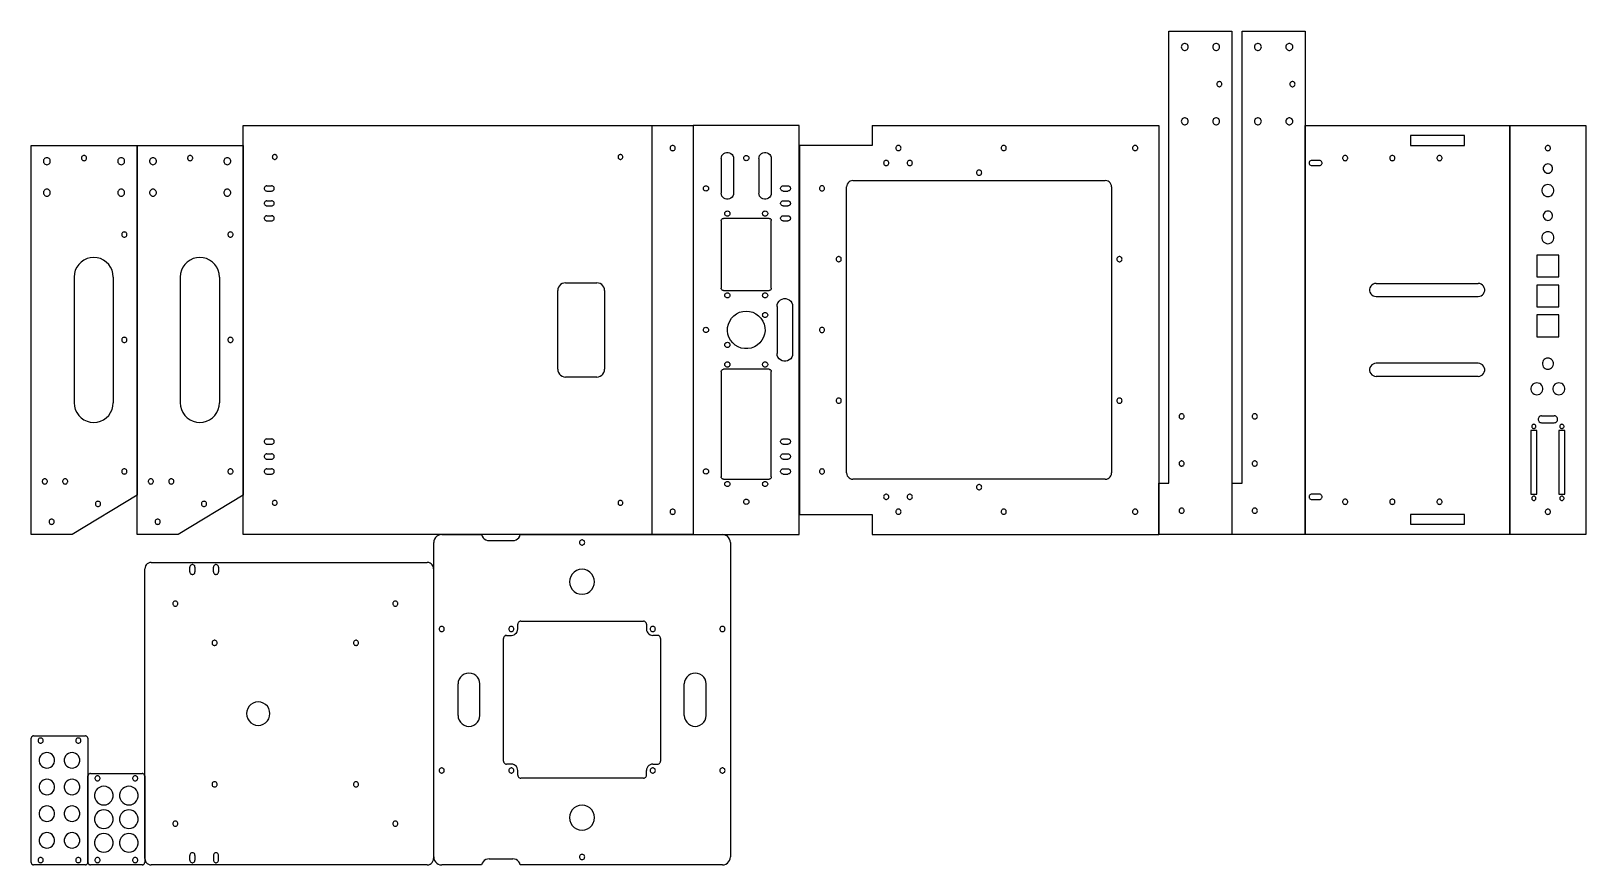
# Model space of a CAD drawing. Extents: x 0 to 990, y 0 to 530.
import ezdxf

# ---------------------------------------------------------------- set-up
doc = ezdxf.new("R2010")
doc.units = 0
for name, color, linetype in [('Arm1_contour', 7, 'CONTINUOUS'), ('Arm2_contour', 7, 'CONTINUOUS'), ('BoxBack_contour', 7, 'CONTINUOUS'), ('BoxBottom_contour', 7, 'CONTINUOUS'), ('BoxFront_contour', 7, 'CONTINUOUS'), ('BoxSide1_contour', 7, 'CONTINUOUS'), ('BoxSide2_contour', 7, 'CONTINUOUS'), ('BoxTop_contour', 7, 'CONTINUOUS'), ('ClampPlate_contour', 7, 'CONTINUOUS'), ('FrontPanel_contour', 7, 'CONTINUOUS'), ('LargeIOPlate_contour', 7, 'CONTINUOUS'), ('LowerMountingPlate_contour', 7, 'CONTINUOUS'), ('PressurePlate_contour', 7, 'CONTINUOUS'), ('SmallIOPlate_contour', 7, 'CONTINUOUS')]:
    doc.layers.add(name, color=color, linetype=linetype)

msp = doc.modelspace()

# ---------------------------------------------------------------- linework, layer by layer
at = {"layer": 'Arm1_contour'}
for p, q in [((724.2, 530.3), (764.3, 530.3)), ((724.2, 242.8), (724.2, 530.3)), ((764.3, 530.3), (764.3, 210.2)), ((732.114, 520.776), (732.05, 520.25)), ((732.05, 520.25), (732.114, 519.724)), ((732.302, 521.272), (732.114, 520.776)), ((732.114, 519.724), (732.302, 519.228)), ((732.603, 521.709), (732.302, 521.272)), ((732.302, 519.228), (732.603, 518.791)), ((733, 522.061), (732.603, 521.709)), ((732.603, 518.791), (733, 518.439)), ((733.47, 522.307), (733, 522.061)), ((733, 518.439), (733.47, 518.193)), ((733.985, 522.434), (733.47, 522.307)), ((733.47, 518.193), (733.985, 518.066)), ((734.515, 522.434), (733.985, 522.434)), ((733.985, 518.066), (734.515, 518.066)), ((735.03, 522.307), (734.515, 522.434)), ((734.515, 518.066), (735.03, 518.193)), ((735.5, 522.061), (735.03, 522.307)), ((735.03, 518.193), (735.5, 518.439)), ((735.897, 521.709), (735.5, 522.061)), ((735.5, 518.439), (735.897, 518.791)), ((736.198, 521.272), (735.897, 521.709)), ((735.897, 518.791), (736.198, 519.228)), ((736.386, 520.776), (736.198, 521.272)), ((736.198, 519.228), (736.386, 519.724)), ((736.45, 520.25), (736.386, 520.776)), ((736.386, 519.724), (736.45, 520.25)), ((752.114, 520.776), (752.05, 520.25)), ((752.05, 520.25), (752.114, 519.724)), ((752.302, 521.272), (752.114, 520.776)), ((752.114, 519.724), (752.302, 519.228)), ((752.603, 521.709), (752.302, 521.272)), ((752.302, 519.228), (752.603, 518.791)), ((753, 522.061), (752.603, 521.709)), ((752.603, 518.791), (753, 518.439)), ((753.47, 522.307), (753, 522.061)), ((753, 518.439), (753.47, 518.193)), ((753.985, 522.434), (753.47, 522.307)), ((753.47, 518.193), (753.985, 518.066)), ((754.515, 522.434), (753.985, 522.434)), ((753.985, 518.066), (754.515, 518.066)), ((755.03, 522.307), (754.515, 522.434)), ((754.515, 518.066), (755.03, 518.193)), ((755.5, 522.061), (755.03, 522.307)), ((755.03, 518.193), (755.5, 518.439)), ((755.897, 521.709), (755.5, 522.061)), ((755.5, 518.439), (755.897, 518.791)), ((756.198, 521.272), (755.897, 521.709)), ((755.897, 518.791), (756.198, 519.228)), ((756.386, 520.776), (756.198, 521.272)), ((756.198, 519.228), (756.386, 519.724)), ((756.45, 520.25), (756.386, 520.776)), ((756.386, 519.724), (756.45, 520.25)), ((754.648, 496.995), (754.6, 496.6)), ((754.6, 496.6), (754.648, 496.205)), ((754.789, 497.367), (754.648, 496.995)), ((754.648, 496.205), (754.789, 495.833)), ((755.015, 497.694), (754.789, 497.367)), ((754.789, 495.833), (755.015, 495.506)), ((755.313, 497.958), (755.015, 497.694)), ((755.015, 495.506), (755.313, 495.242)), ((755.665, 498.143), (755.313, 497.958)), ((755.313, 495.242), (755.665, 495.057)), ((756.051, 498.238), (755.665, 498.143)), ((755.665, 495.057), (756.051, 494.962)), ((756.449, 498.238), (756.051, 498.238)), ((756.051, 494.962), (756.449, 494.962)), ((756.835, 498.143), (756.449, 498.238)), ((756.449, 494.962), (756.835, 495.057)), ((757.187, 497.958), (756.835, 498.143)), ((756.835, 495.057), (757.187, 495.242)), ((757.485, 497.694), (757.187, 497.958)), ((757.187, 495.242), (757.485, 495.506)), ((757.711, 497.367), (757.485, 497.694)), ((757.485, 495.506), (757.711, 495.833)), ((757.852, 496.995), (757.711, 497.367)), ((757.711, 495.833), (757.852, 496.205)), ((757.9, 496.6), (757.852, 496.995)), ((757.852, 496.205), (757.9, 496.6)), ((733.47, 475.007), (733, 474.761)), ((733.985, 475.134), (733.47, 475.007)), ((734.515, 475.134), (733.985, 475.134)), ((735.03, 475.007), (734.515, 475.134)), ((735.5, 474.761), (735.03, 475.007)), ((753.47, 475.007), (753, 474.761)), ((753.985, 475.134), (753.47, 475.007)), ((754.515, 475.134), (753.985, 475.134)), ((755.03, 475.007), (754.515, 475.134)), ((755.5, 474.761), (755.03, 475.007)), ((732.114, 473.476), (732.05, 472.95)), ((732.05, 472.95), (732.114, 472.424)), ((732.302, 473.972), (732.114, 473.476)), ((732.114, 472.424), (732.302, 471.928)), ((732.603, 474.409), (732.302, 473.972)), ((732.302, 471.928), (732.603, 471.491)), ((733, 474.761), (732.603, 474.409)), ((732.603, 471.491), (733, 471.139)), ((733, 471.139), (733.47, 470.893)), ((733.47, 470.893), (733.985, 470.766)), ((733.985, 470.766), (734.515, 470.766)), ((734.515, 470.766), (735.03, 470.893)), ((735.03, 470.893), (735.5, 471.139)), ((735.897, 474.409), (735.5, 474.761)), ((735.5, 471.139), (735.897, 471.491)), ((736.198, 473.972), (735.897, 474.409)), ((735.897, 471.491), (736.198, 471.928)), ((736.386, 473.476), (736.198, 473.972)), ((736.198, 471.928), (736.386, 472.424)), ((736.45, 472.95), (736.386, 473.476)), ((736.386, 472.424), (736.45, 472.95)), ((752.114, 473.476), (752.05, 472.95)), ((752.05, 472.95), (752.114, 472.424)), ((752.302, 473.972), (752.114, 473.476)), ((752.114, 472.424), (752.302, 471.928)), ((752.603, 474.409), (752.302, 473.972)), ((752.302, 471.928), (752.603, 471.491)), ((753, 474.761), (752.603, 474.409)), ((752.603, 471.491), (753, 471.139)), ((753, 471.139), (753.47, 470.893)), ((753.47, 470.893), (753.985, 470.766)), ((753.985, 470.766), (754.515, 470.766)), ((754.515, 470.766), (755.03, 470.893)), ((755.03, 470.893), (755.5, 471.139)), ((755.897, 474.409), (755.5, 474.761)), ((755.5, 471.139), (755.897, 471.491)), ((756.198, 473.972), (755.897, 474.409)), ((755.897, 471.491), (756.198, 471.928)), ((756.386, 473.476), (756.198, 473.972)), ((756.198, 471.928), (756.386, 472.424)), ((756.45, 472.95), (756.386, 473.476)), ((756.386, 472.424), (756.45, 472.95)), ((730.648, 285.645), (730.6, 285.25)), ((730.6, 285.25), (730.648, 284.855)), ((730.789, 286.017), (730.648, 285.645)), ((730.648, 284.855), (730.789, 284.483)), ((731.015, 286.344), (730.789, 286.017)), ((730.789, 284.483), (731.015, 284.156)), ((731.313, 286.608), (731.015, 286.344)), ((731.015, 284.156), (731.313, 283.892)), ((731.665, 286.793), (731.313, 286.608)), ((731.313, 283.892), (731.665, 283.707)), ((732.051, 286.888), (731.665, 286.793)), ((731.665, 283.707), (732.051, 283.612)), ((732.449, 286.888), (732.051, 286.888)), ((732.051, 283.612), (732.449, 283.612)), ((732.835, 286.793), (732.449, 286.888)), ((732.449, 283.612), (732.835, 283.707)), ((733.187, 286.608), (732.835, 286.793)), ((732.835, 283.707), (733.187, 283.892)), ((733.485, 286.344), (733.187, 286.608)), ((733.187, 283.892), (733.485, 284.156)), ((733.711, 286.017), (733.485, 286.344)), ((733.485, 284.156), (733.711, 284.483)), ((733.852, 285.645), (733.711, 286.017)), ((733.711, 284.483), (733.852, 284.855)), ((733.9, 285.25), (733.852, 285.645)), ((733.852, 284.855), (733.9, 285.25)), ((730.648, 255.645), (730.6, 255.25)), ((730.6, 255.25), (730.648, 254.855)), ((730.789, 256.017), (730.648, 255.645)), ((730.648, 254.855), (730.789, 254.483)), ((731.015, 256.344), (730.789, 256.017)), ((730.789, 254.483), (731.015, 254.156)), ((731.313, 256.608), (731.015, 256.344)), ((731.015, 254.156), (731.313, 253.892)), ((731.665, 256.793), (731.313, 256.608)), ((731.313, 253.892), (731.665, 253.707)), ((732.051, 256.888), (731.665, 256.793)), ((731.665, 253.707), (732.051, 253.612)), ((732.449, 256.888), (732.051, 256.888)), ((732.051, 253.612), (732.449, 253.612)), ((732.835, 256.793), (732.449, 256.888)), ((732.449, 253.612), (732.835, 253.707)), ((733.187, 256.608), (732.835, 256.793)), ((732.835, 253.707), (733.187, 253.892)), ((733.485, 256.344), (733.187, 256.608)), ((733.187, 253.892), (733.485, 254.156)), ((733.711, 256.017), (733.485, 256.344)), ((733.485, 254.156), (733.711, 254.483)), ((733.852, 255.645), (733.711, 256.017)), ((733.711, 254.483), (733.852, 254.855)), ((733.9, 255.25), (733.852, 255.645)), ((733.852, 254.855), (733.9, 255.25)), ((717.85, 242.8), (724.2, 242.8)), ((717.85, 210.2), (717.85, 242.8)), ((730.648, 225.645), (730.6, 225.25)), ((730.6, 225.25), (730.648, 224.855)), ((730.789, 226.017), (730.648, 225.645)), ((730.648, 224.855), (730.789, 224.483)), ((731.015, 226.344), (730.789, 226.017)), ((730.789, 224.483), (731.015, 224.156)), ((731.313, 226.608), (731.015, 226.344)), ((731.015, 224.156), (731.313, 223.892)), ((731.665, 226.793), (731.313, 226.608)), ((731.313, 223.892), (731.665, 223.707)), ((732.051, 226.888), (731.665, 226.793)), ((731.665, 223.707), (732.051, 223.612)), ((732.449, 226.888), (732.051, 226.888)), ((732.051, 223.612), (732.449, 223.612)), ((732.835, 226.793), (732.449, 226.888)), ((732.449, 223.612), (732.835, 223.707)), ((733.187, 226.608), (732.835, 226.793)), ((732.835, 223.707), (733.187, 223.892)), ((733.485, 226.344), (733.187, 226.608)), ((733.187, 223.892), (733.485, 224.156)), ((733.711, 226.017), (733.485, 226.344)), ((733.485, 224.156), (733.711, 224.483)), ((733.852, 225.645), (733.711, 226.017)), ((733.711, 224.483), (733.852, 224.855)), ((733.9, 225.25), (733.852, 225.645)), ((733.852, 224.855), (733.9, 225.25)), ((764.3, 210.2), (717.85, 210.2))]:
    msp.add_line(p, q, dxfattribs=at)
at = {"layer": 'Arm2_contour'}
for p, q in [((770.75, 530.3), (810.85, 530.3)), ((770.75, 242.8), (770.75, 530.3)), ((810.85, 530.3), (810.85, 210.2)), ((778.664, 520.776), (778.6, 520.25)), ((778.6, 520.25), (778.664, 519.724)), ((778.852, 521.272), (778.664, 520.776)), ((778.664, 519.724), (778.852, 519.228)), ((779.153, 521.709), (778.852, 521.272)), ((778.852, 519.228), (779.153, 518.791)), ((779.55, 522.061), (779.153, 521.709)), ((779.153, 518.791), (779.55, 518.439)), ((780.02, 522.307), (779.55, 522.061)), ((779.55, 518.439), (780.02, 518.193)), ((780.535, 522.434), (780.02, 522.307)), ((780.02, 518.193), (780.535, 518.066)), ((781.065, 522.434), (780.535, 522.434)), ((780.535, 518.066), (781.065, 518.066)), ((781.58, 522.307), (781.065, 522.434)), ((781.065, 518.066), (781.58, 518.193)), ((782.05, 522.061), (781.58, 522.307)), ((781.58, 518.193), (782.05, 518.439)), ((782.447, 521.709), (782.05, 522.061)), ((782.05, 518.439), (782.447, 518.791)), ((782.748, 521.272), (782.447, 521.709)), ((782.447, 518.791), (782.748, 519.228)), ((782.936, 520.776), (782.748, 521.272)), ((782.748, 519.228), (782.936, 519.724)), ((783, 520.25), (782.936, 520.776)), ((782.936, 519.724), (783, 520.25)), ((798.664, 520.776), (798.6, 520.25)), ((798.6, 520.25), (798.664, 519.724)), ((798.852, 521.272), (798.664, 520.776)), ((798.664, 519.724), (798.852, 519.228)), ((799.153, 521.709), (798.852, 521.272)), ((798.852, 519.228), (799.153, 518.791)), ((799.55, 522.061), (799.153, 521.709)), ((799.153, 518.791), (799.55, 518.439)), ((800.02, 522.307), (799.55, 522.061)), ((799.55, 518.439), (800.02, 518.193)), ((800.535, 522.434), (800.02, 522.307)), ((800.02, 518.193), (800.535, 518.066)), ((801.065, 522.434), (800.535, 522.434)), ((800.535, 518.066), (801.065, 518.066)), ((801.58, 522.307), (801.065, 522.434)), ((801.065, 518.066), (801.58, 518.193)), ((802.05, 522.061), (801.58, 522.307)), ((801.58, 518.193), (802.05, 518.439)), ((802.447, 521.709), (802.05, 522.061)), ((802.05, 518.439), (802.447, 518.791)), ((802.748, 521.272), (802.447, 521.709)), ((802.447, 518.791), (802.748, 519.228)), ((802.936, 520.776), (802.748, 521.272)), ((802.748, 519.228), (802.936, 519.724)), ((803, 520.25), (802.936, 520.776)), ((802.936, 519.724), (803, 520.25)), ((801.198, 496.995), (801.15, 496.6)), ((801.15, 496.6), (801.198, 496.205)), ((801.339, 497.367), (801.198, 496.995)), ((801.198, 496.205), (801.339, 495.833)), ((801.565, 497.694), (801.339, 497.367)), ((801.339, 495.833), (801.565, 495.506)), ((801.863, 497.958), (801.565, 497.694)), ((801.565, 495.506), (801.863, 495.242)), ((802.215, 498.143), (801.863, 497.958)), ((801.863, 495.242), (802.215, 495.057)), ((802.601, 498.238), (802.215, 498.143)), ((802.215, 495.057), (802.601, 494.962)), ((802.999, 498.238), (802.601, 498.238)), ((802.601, 494.962), (802.999, 494.962)), ((803.385, 498.143), (802.999, 498.238)), ((802.999, 494.962), (803.385, 495.057)), ((803.737, 497.958), (803.385, 498.143)), ((803.385, 495.057), (803.737, 495.242)), ((804.035, 497.694), (803.737, 497.958)), ((803.737, 495.242), (804.035, 495.506)), ((804.261, 497.367), (804.035, 497.694)), ((804.035, 495.506), (804.261, 495.833)), ((804.402, 496.995), (804.261, 497.367)), ((804.261, 495.833), (804.402, 496.205)), ((804.45, 496.6), (804.402, 496.995)), ((804.402, 496.205), (804.45, 496.6)), ((780.02, 475.007), (779.55, 474.761)), ((780.535, 475.134), (780.02, 475.007)), ((781.065, 475.134), (780.535, 475.134)), ((781.58, 475.007), (781.065, 475.134)), ((782.05, 474.761), (781.58, 475.007)), ((800.02, 475.007), (799.55, 474.761)), ((800.535, 475.134), (800.02, 475.007)), ((801.065, 475.134), (800.535, 475.134)), ((801.58, 475.007), (801.065, 475.134)), ((802.05, 474.761), (801.58, 475.007)), ((778.664, 473.476), (778.6, 472.95)), ((778.6, 472.95), (778.664, 472.424)), ((778.852, 473.972), (778.664, 473.476)), ((778.664, 472.424), (778.852, 471.928)), ((779.153, 474.409), (778.852, 473.972)), ((778.852, 471.928), (779.153, 471.491)), ((779.55, 474.761), (779.153, 474.409)), ((779.153, 471.491), (779.55, 471.139)), ((779.55, 471.139), (780.02, 470.893)), ((780.02, 470.893), (780.535, 470.766)), ((780.535, 470.766), (781.065, 470.766)), ((781.065, 470.766), (781.58, 470.893)), ((781.58, 470.893), (782.05, 471.139)), ((782.447, 474.409), (782.05, 474.761)), ((782.05, 471.139), (782.447, 471.491)), ((782.748, 473.972), (782.447, 474.409)), ((782.447, 471.491), (782.748, 471.928)), ((782.936, 473.476), (782.748, 473.972)), ((782.748, 471.928), (782.936, 472.424)), ((783, 472.95), (782.936, 473.476)), ((782.936, 472.424), (783, 472.95)), ((798.664, 473.476), (798.6, 472.95)), ((798.6, 472.95), (798.664, 472.424)), ((798.852, 473.972), (798.664, 473.476)), ((798.664, 472.424), (798.852, 471.928)), ((799.153, 474.409), (798.852, 473.972)), ((798.852, 471.928), (799.153, 471.491)), ((799.55, 474.761), (799.153, 474.409)), ((799.153, 471.491), (799.55, 471.139)), ((799.55, 471.139), (800.02, 470.893)), ((800.02, 470.893), (800.535, 470.766)), ((800.535, 470.766), (801.065, 470.766)), ((801.065, 470.766), (801.58, 470.893)), ((801.58, 470.893), (802.05, 471.139)), ((802.447, 474.409), (802.05, 474.761)), ((802.05, 471.139), (802.447, 471.491)), ((802.748, 473.972), (802.447, 474.409)), ((802.447, 471.491), (802.748, 471.928)), ((802.936, 473.476), (802.748, 473.972)), ((802.748, 471.928), (802.936, 472.424)), ((803, 472.95), (802.936, 473.476)), ((802.936, 472.424), (803, 472.95)), ((777.198, 285.645), (777.15, 285.25)), ((777.15, 285.25), (777.198, 284.855)), ((777.339, 286.017), (777.198, 285.645)), ((777.198, 284.855), (777.339, 284.483)), ((777.565, 286.344), (777.339, 286.017)), ((777.339, 284.483), (777.565, 284.156)), ((777.863, 286.608), (777.565, 286.344)), ((777.565, 284.156), (777.863, 283.892)), ((778.215, 286.793), (777.863, 286.608)), ((777.863, 283.892), (778.215, 283.707)), ((778.601, 286.888), (778.215, 286.793)), ((778.215, 283.707), (778.601, 283.612)), ((778.999, 286.888), (778.601, 286.888)), ((778.601, 283.612), (778.999, 283.612)), ((779.385, 286.793), (778.999, 286.888)), ((778.999, 283.612), (779.385, 283.707)), ((779.737, 286.608), (779.385, 286.793)), ((779.385, 283.707), (779.737, 283.892)), ((780.035, 286.344), (779.737, 286.608)), ((779.737, 283.892), (780.035, 284.156)), ((780.261, 286.017), (780.035, 286.344)), ((780.035, 284.156), (780.261, 284.483)), ((780.402, 285.645), (780.261, 286.017)), ((780.261, 284.483), (780.402, 284.855)), ((780.45, 285.25), (780.402, 285.645)), ((780.402, 284.855), (780.45, 285.25)), ((777.198, 255.645), (777.15, 255.25)), ((777.15, 255.25), (777.198, 254.855)), ((777.339, 256.017), (777.198, 255.645)), ((777.198, 254.855), (777.339, 254.483)), ((777.565, 256.344), (777.339, 256.017)), ((777.339, 254.483), (777.565, 254.156)), ((777.863, 256.608), (777.565, 256.344)), ((777.565, 254.156), (777.863, 253.892)), ((778.215, 256.793), (777.863, 256.608)), ((777.863, 253.892), (778.215, 253.707)), ((778.601, 256.888), (778.215, 256.793)), ((778.215, 253.707), (778.601, 253.612)), ((778.999, 256.888), (778.601, 256.888)), ((778.601, 253.612), (778.999, 253.612)), ((779.385, 256.793), (778.999, 256.888)), ((778.999, 253.612), (779.385, 253.707)), ((779.737, 256.608), (779.385, 256.793)), ((779.385, 253.707), (779.737, 253.892)), ((780.035, 256.344), (779.737, 256.608)), ((779.737, 253.892), (780.035, 254.156)), ((780.261, 256.017), (780.035, 256.344)), ((780.035, 254.156), (780.261, 254.483)), ((780.402, 255.645), (780.261, 256.017)), ((780.261, 254.483), (780.402, 254.855)), ((780.45, 255.25), (780.402, 255.645)), ((780.402, 254.855), (780.45, 255.25)), ((764.4, 242.8), (770.75, 242.8)), ((764.4, 210.2), (764.4, 242.8)), ((777.198, 225.645), (777.15, 225.25)), ((777.15, 225.25), (777.198, 224.855)), ((777.339, 226.017), (777.198, 225.645)), ((777.198, 224.855), (777.339, 224.483)), ((777.565, 226.344), (777.339, 226.017)), ((777.339, 224.483), (777.565, 224.156)), ((777.863, 226.608), (777.565, 226.344)), ((777.565, 224.156), (777.863, 223.892)), ((778.215, 226.793), (777.863, 226.608)), ((777.863, 223.892), (778.215, 223.707)), ((778.601, 226.888), (778.215, 226.793)), ((778.215, 223.707), (778.601, 223.612)), ((778.999, 226.888), (778.601, 226.888)), ((778.601, 223.612), (778.999, 223.612)), ((779.385, 226.793), (778.999, 226.888)), ((778.999, 223.612), (779.385, 223.707)), ((779.737, 226.608), (779.385, 226.793)), ((779.385, 223.707), (779.737, 223.892)), ((780.035, 226.344), (779.737, 226.608)), ((779.737, 223.892), (780.035, 224.156)), ((780.261, 226.017), (780.035, 226.344)), ((780.035, 224.156), (780.261, 224.483)), ((780.402, 225.645), (780.261, 226.017)), ((780.261, 224.483), (780.402, 224.855)), ((780.45, 225.25), (780.402, 225.645)), ((780.402, 224.855), (780.45, 225.25)), ((810.85, 210.2), (764.4, 210.2))]:
    msp.add_line(p, q, dxfattribs=at)
at = {"layer": 'BoxBack_contour'}
for p, q in [((488.9, 470.3), (421.5, 470.3)), ((421.5, 470.3), (421.5, 210.2)), ((488.9, 210.2), (488.9, 470.3)), ((439.25, 449.25), (439.365, 450.195)), ((439.25, 449.25), (439.25, 427.25)), ((439.365, 450.195), (439.702, 451.086)), ((439.702, 451.086), (440.243, 451.869)), ((440.243, 451.869), (440.956, 452.501)), ((440.956, 452.501), (441.799, 452.943)), ((441.799, 452.943), (442.724, 453.171)), ((442.724, 453.171), (443.676, 453.171)), ((443.676, 453.171), (444.601, 452.943)), ((444.601, 452.943), (445.444, 452.501)), ((445.444, 452.501), (446.157, 451.869)), ((446.157, 451.869), (446.698, 451.086)), ((446.698, 451.086), (447.035, 450.195)), ((447.035, 450.195), (447.15, 449.25)), ((447.15, 449.25), (447.15, 427.25)), ((453.562, 449.749), (453.657, 450.135)), ((453.562, 449.351), (453.562, 449.749)), ((453.657, 448.965), (453.562, 449.351)), ((453.657, 450.135), (453.842, 450.487)), ((453.842, 448.613), (453.657, 448.965)), ((453.842, 450.487), (454.106, 450.785)), ((454.106, 448.315), (453.842, 448.613)), ((454.106, 450.785), (454.433, 451.011)), ((454.433, 448.089), (454.106, 448.315)), ((454.433, 451.011), (454.805, 451.152)), ((454.805, 447.948), (454.433, 448.089)), ((454.805, 451.152), (455.2, 451.2)), ((455.2, 447.9), (454.805, 447.948)), ((455.2, 451.2), (455.595, 451.152)), ((455.595, 447.948), (455.2, 447.9)), ((455.595, 451.152), (455.967, 451.011)), ((455.967, 448.089), (455.595, 447.948)), ((455.967, 451.011), (456.294, 450.785)), ((456.294, 448.315), (455.967, 448.089)), ((456.294, 450.785), (456.558, 450.487)), ((456.558, 448.613), (456.294, 448.315)), ((456.558, 450.487), (456.743, 450.135)), ((456.743, 448.965), (456.558, 448.613)), ((456.743, 450.135), (456.838, 449.749)), ((456.838, 449.351), (456.743, 448.965)), ((456.838, 449.749), (456.838, 449.351)), ((463.25, 449.25), (463.365, 450.195)), ((463.25, 449.25), (463.25, 427.25)), ((463.365, 450.195), (463.702, 451.086)), ((463.702, 451.086), (464.243, 451.869)), ((464.243, 451.869), (464.956, 452.501)), ((464.956, 452.501), (465.799, 452.943)), ((465.799, 452.943), (466.724, 453.171)), ((466.724, 453.171), (467.676, 453.171)), ((467.676, 453.171), (468.601, 452.943)), ((468.601, 452.943), (469.444, 452.501)), ((469.444, 452.501), (470.157, 451.869)), ((470.157, 451.869), (470.698, 451.086)), ((470.698, 451.086), (471.035, 450.195)), ((471.035, 450.195), (471.15, 449.25)), ((471.15, 449.25), (471.15, 427.25)), ((427.912, 430.449), (428.007, 430.835)), ((427.912, 430.051), (427.912, 430.449)), ((428.007, 429.665), (427.912, 430.051)), ((428.007, 430.835), (428.192, 431.187)), ((428.192, 429.313), (428.007, 429.665)), ((428.192, 431.187), (428.456, 431.485)), ((428.456, 429.015), (428.192, 429.313)), ((428.456, 431.485), (428.783, 431.711)), ((428.783, 428.789), (428.456, 429.015)), ((428.783, 431.711), (429.155, 431.852)), ((429.155, 428.648), (428.783, 428.789)), ((429.155, 431.852), (429.55, 431.9)), ((429.55, 428.6), (429.155, 428.648)), ((429.55, 431.9), (429.945, 431.852)), ((429.945, 428.648), (429.55, 428.6)), ((429.945, 431.852), (430.317, 431.711)), ((430.317, 428.789), (429.945, 428.648)), ((430.317, 431.711), (430.644, 431.485)), ((430.644, 429.015), (430.317, 428.789)), ((430.644, 431.485), (430.908, 431.187)), ((430.908, 429.313), (430.644, 429.015)), ((430.908, 431.187), (431.093, 430.835)), ((431.093, 429.665), (430.908, 429.313)), ((431.093, 430.835), (431.188, 430.449)), ((431.188, 430.051), (431.093, 429.665)), ((431.188, 430.449), (431.188, 430.051)), ((439.365, 426.305), (439.25, 427.25)), ((439.702, 425.414), (439.365, 426.305)), ((447.035, 426.305), (446.698, 425.414)), ((447.15, 427.25), (447.035, 426.305)), ((463.365, 426.305), (463.25, 427.25)), ((463.702, 425.414), (463.365, 426.305)), ((471.035, 426.305), (470.698, 425.414)), ((471.15, 427.25), (471.035, 426.305)), ((477.062, 430.449), (477.157, 430.835)), ((477.062, 430.051), (477.062, 430.449)), ((477.157, 429.665), (477.062, 430.051)), ((477.157, 430.835), (477.342, 431.187)), ((477.342, 429.313), (477.157, 429.665)), ((477.342, 431.187), (477.606, 431.485)), ((477.606, 429.015), (477.342, 429.313)), ((477.606, 431.485), (477.933, 431.711)), ((477.933, 428.789), (477.606, 429.015)), ((477.933, 431.711), (478.305, 431.852)), ((478.305, 428.648), (477.933, 428.789)), ((478.305, 431.852), (478.7, 431.9)), ((478.7, 428.6), (478.305, 428.648)), ((478.7, 431.9), (481.7, 431.9)), ((478.7, 428.6), (481.7, 428.6)), ((481.7, 431.9), (482.095, 431.852)), ((482.095, 428.648), (481.7, 428.6)), ((482.095, 431.852), (482.467, 431.711)), ((482.467, 428.789), (482.095, 428.648)), ((482.467, 431.711), (482.794, 431.485)), ((482.794, 429.015), (482.467, 428.789)), ((482.794, 431.485), (483.058, 431.187)), ((483.058, 429.313), (482.794, 429.015)), ((483.058, 431.187), (483.243, 430.835)), ((483.243, 429.665), (483.058, 429.313)), ((483.243, 430.835), (483.338, 430.449)), ((483.338, 430.051), (483.243, 429.665)), ((483.338, 430.449), (483.338, 430.051)), ((440.243, 424.631), (439.702, 425.414)), ((440.956, 423.999), (440.243, 424.631)), ((441.799, 423.557), (440.956, 423.999)), ((442.724, 423.329), (441.799, 423.557)), ((442.106, 415.485), (442.433, 415.711)), ((442.433, 415.711), (442.805, 415.852)), ((443.676, 423.329), (442.724, 423.329)), ((442.805, 415.852), (443.2, 415.9)), ((443.2, 415.9), (443.595, 415.852)), ((443.595, 415.852), (443.967, 415.711)), ((444.601, 423.557), (443.676, 423.329)), ((443.967, 415.711), (444.294, 415.485)), ((445.444, 423.999), (444.601, 423.557)), ((446.157, 424.631), (445.444, 423.999)), ((446.698, 425.414), (446.157, 424.631)), ((464.243, 424.631), (463.702, 425.414)), ((464.956, 423.999), (464.243, 424.631)), ((465.799, 423.557), (464.956, 423.999)), ((466.724, 423.329), (465.799, 423.557)), ((466.106, 415.485), (466.433, 415.711)), ((466.433, 415.711), (466.805, 415.852)), ((467.676, 423.329), (466.724, 423.329)), ((466.805, 415.852), (467.2, 415.9)), ((467.2, 415.9), (467.595, 415.852)), ((467.595, 415.852), (467.967, 415.711)), ((468.601, 423.557), (467.676, 423.329)), ((467.967, 415.711), (468.294, 415.485)), ((469.444, 423.999), (468.601, 423.557)), ((470.157, 424.631), (469.444, 423.999)), ((470.698, 425.414), (470.157, 424.631)), ((477.062, 420.949), (477.157, 421.335)), ((477.062, 420.551), (477.062, 420.949)), ((477.157, 420.165), (477.062, 420.551)), ((477.157, 421.335), (477.342, 421.687)), ((477.342, 419.813), (477.157, 420.165)), ((477.342, 421.687), (477.606, 421.985)), ((477.606, 419.515), (477.342, 419.813)), ((477.606, 421.985), (477.933, 422.211)), ((477.933, 419.289), (477.606, 419.515)), ((477.933, 422.211), (478.305, 422.352)), ((478.305, 419.148), (477.933, 419.289)), ((478.305, 422.352), (478.7, 422.4)), ((478.7, 419.1), (478.305, 419.148)), ((478.7, 422.4), (481.7, 422.4)), ((478.7, 419.1), (481.7, 419.1)), ((481.7, 422.4), (482.095, 422.352)), ((482.095, 419.148), (481.7, 419.1)), ((482.095, 422.352), (482.467, 422.211)), ((482.467, 419.289), (482.095, 419.148)), ((482.467, 422.211), (482.794, 421.985)), ((482.794, 419.515), (482.467, 419.289)), ((482.794, 421.985), (483.058, 421.687)), ((483.058, 419.813), (482.794, 419.515)), ((483.058, 421.687), (483.243, 421.335)), ((483.243, 420.165), (483.058, 419.813)), ((483.243, 421.335), (483.338, 420.949)), ((483.338, 420.551), (483.243, 420.165)), ((483.338, 420.949), (483.338, 420.551)), ((439.25, 409.75), (439.286, 410.073)), ((439.25, 409.75), (439.25, 366.75)), ((439.286, 410.073), (439.394, 410.379)), ((439.394, 410.379), (439.566, 410.654)), ((439.566, 410.654), (439.796, 410.884)), ((439.796, 410.884), (440.071, 411.056)), ((440.071, 411.056), (440.377, 411.164)), ((440.377, 411.164), (440.7, 411.2)), ((469.7, 411.2), (440.7, 411.2)), ((441.562, 414.449), (441.657, 414.835)), ((441.562, 414.051), (441.562, 414.449)), ((441.657, 413.665), (441.562, 414.051)), ((441.657, 414.835), (441.842, 415.187)), ((441.842, 413.313), (441.657, 413.665)), ((441.842, 415.187), (442.106, 415.485)), ((442.106, 413.015), (441.842, 413.313)), ((442.433, 412.789), (442.106, 413.015)), ((442.805, 412.648), (442.433, 412.789)), ((443.2, 412.6), (442.805, 412.648)), ((443.595, 412.648), (443.2, 412.6)), ((443.967, 412.789), (443.595, 412.648)), ((444.294, 413.015), (443.967, 412.789)), ((444.294, 415.485), (444.558, 415.187)), ((444.558, 413.313), (444.294, 413.015)), ((444.558, 415.187), (444.743, 414.835)), ((444.743, 413.665), (444.558, 413.313)), ((444.743, 414.835), (444.838, 414.449)), ((444.838, 414.051), (444.743, 413.665)), ((444.838, 414.449), (444.838, 414.051)), ((465.562, 414.449), (465.657, 414.835)), ((465.562, 414.051), (465.562, 414.449)), ((465.657, 413.665), (465.562, 414.051)), ((465.657, 414.835), (465.842, 415.187)), ((465.842, 413.313), (465.657, 413.665)), ((465.842, 415.187), (466.106, 415.485)), ((466.106, 413.015), (465.842, 413.313)), ((466.433, 412.789), (466.106, 413.015)), ((466.805, 412.648), (466.433, 412.789)), ((467.2, 412.6), (466.805, 412.648)), ((467.595, 412.648), (467.2, 412.6)), ((467.967, 412.789), (467.595, 412.648)), ((468.294, 413.015), (467.967, 412.789)), ((468.294, 415.485), (468.558, 415.187)), ((468.558, 413.313), (468.294, 413.015)), ((468.558, 415.187), (468.743, 414.835)), ((468.743, 413.665), (468.558, 413.313)), ((468.743, 414.835), (468.838, 414.449)), ((468.838, 414.051), (468.743, 413.665)), ((468.838, 414.449), (468.838, 414.051)), ((469.7, 411.2), (470.023, 411.164)), ((470.023, 411.164), (470.329, 411.056)), ((470.329, 411.056), (470.604, 410.884)), ((470.604, 410.884), (470.834, 410.654)), ((470.834, 410.654), (471.006, 410.379)), ((471.006, 410.379), (471.114, 410.073)), ((471.114, 410.073), (471.15, 409.75)), ((471.15, 366.75), (471.15, 409.75)), ((477.062, 411.449), (477.157, 411.835)), ((477.062, 411.051), (477.062, 411.449)), ((477.157, 410.665), (477.062, 411.051)), ((477.157, 411.835), (477.342, 412.187)), ((477.342, 410.313), (477.157, 410.665)), ((477.342, 412.187), (477.606, 412.485)), ((477.606, 410.015), (477.342, 410.313)), ((477.606, 412.485), (477.933, 412.711)), ((477.933, 409.789), (477.606, 410.015)), ((477.933, 412.711), (478.305, 412.852)), ((478.305, 409.648), (477.933, 409.789)), ((478.305, 412.852), (478.7, 412.9)), ((478.7, 409.6), (478.305, 409.648)), ((478.7, 412.9), (481.7, 412.9)), ((478.7, 409.6), (481.7, 409.6)), ((481.7, 412.9), (482.095, 412.852)), ((482.095, 409.648), (481.7, 409.6)), ((482.095, 412.852), (482.467, 412.711)), ((482.467, 409.789), (482.095, 409.648)), ((482.467, 412.711), (482.794, 412.485)), ((482.794, 410.015), (482.467, 409.789)), ((482.794, 412.485), (483.058, 412.187)), ((483.058, 410.313), (482.794, 410.015)), ((483.058, 412.187), (483.243, 411.835)), ((483.243, 410.665), (483.058, 410.313)), ((483.243, 411.835), (483.338, 411.449)), ((483.338, 411.051), (483.243, 410.665)), ((483.338, 411.449), (483.338, 411.051)), ((439.286, 366.427), (439.25, 366.75)), ((439.394, 366.121), (439.286, 366.427)), ((439.566, 365.846), (439.394, 366.121)), ((471.006, 366.121), (470.834, 365.846)), ((471.114, 366.427), (471.006, 366.121)), ((471.15, 366.75), (471.114, 366.427)), ((439.796, 365.616), (439.566, 365.846)), ((440.071, 365.444), (439.796, 365.616)), ((440.377, 365.336), (440.071, 365.444)), ((440.7, 365.3), (440.377, 365.336)), ((440.7, 365.3), (469.7, 365.3)), ((441.562, 362.449), (441.657, 362.835)), ((441.562, 362.051), (441.562, 362.449)), ((441.657, 361.665), (441.562, 362.051)), ((441.657, 362.835), (441.842, 363.187)), ((441.842, 361.313), (441.657, 361.665)), ((441.842, 363.187), (442.106, 363.485)), ((442.106, 361.015), (441.842, 361.313)), ((442.106, 363.485), (442.433, 363.711)), ((442.433, 360.789), (442.106, 361.015)), ((442.433, 363.711), (442.805, 363.852)), ((442.805, 360.648), (442.433, 360.789)), ((442.805, 363.852), (443.2, 363.9)), ((443.2, 360.6), (442.805, 360.648)), ((443.2, 363.9), (443.595, 363.852)), ((443.595, 360.648), (443.2, 360.6)), ((443.595, 363.852), (443.967, 363.711)), ((443.967, 360.789), (443.595, 360.648)), ((443.967, 363.711), (444.294, 363.485)), ((444.294, 361.015), (443.967, 360.789)), ((444.294, 363.485), (444.558, 363.187)), ((444.558, 361.313), (444.294, 361.015)), ((444.558, 363.187), (444.743, 362.835)), ((444.743, 361.665), (444.558, 361.313)), ((444.743, 362.835), (444.838, 362.449)), ((444.838, 362.051), (444.743, 361.665)), ((444.838, 362.449), (444.838, 362.051)), ((465.562, 362.449), (465.657, 362.835)), ((465.562, 362.051), (465.562, 362.449)), ((465.657, 361.665), (465.562, 362.051)), ((465.657, 362.835), (465.842, 363.187)), ((465.842, 361.313), (465.657, 361.665)), ((465.842, 363.187), (466.106, 363.485)), ((466.106, 361.015), (465.842, 361.313)), ((466.106, 363.485), (466.433, 363.711)), ((466.433, 360.789), (466.106, 361.015)), ((466.433, 363.711), (466.805, 363.852)), ((466.805, 360.648), (466.433, 360.789)), ((466.805, 363.852), (467.2, 363.9)), ((467.2, 360.6), (466.805, 360.648)), ((467.2, 363.9), (467.595, 363.852)), ((467.595, 360.648), (467.2, 360.6)), ((467.595, 363.852), (467.967, 363.711)), ((467.967, 360.789), (467.595, 360.648)), ((467.967, 363.711), (468.294, 363.485)), ((468.294, 361.015), (467.967, 360.789)), ((468.294, 363.485), (468.558, 363.187)), ((468.558, 361.313), (468.294, 361.015)), ((468.558, 363.187), (468.743, 362.835)), ((468.743, 361.665), (468.558, 361.313)), ((468.743, 362.835), (468.838, 362.449)), ((468.838, 362.051), (468.743, 361.665)), ((468.838, 362.449), (468.838, 362.051)), ((470.023, 365.336), (469.7, 365.3)), ((470.329, 365.444), (470.023, 365.336)), ((470.604, 365.616), (470.329, 365.444)), ((470.834, 365.846), (470.604, 365.616)), ((474.825, 355.25), (474.969, 356.435)), ((474.969, 356.435), (475.392, 357.55)), ((475.392, 357.55), (476.07, 358.532)), ((476.07, 358.532), (476.963, 359.324)), ((476.963, 359.324), (478.02, 359.878)), ((478.02, 359.878), (479.178, 360.164)), ((479.178, 360.164), (480.372, 360.164)), ((480.372, 360.164), (481.53, 359.878)), ((481.53, 359.878), (482.587, 359.324)), ((482.587, 359.324), (483.48, 358.532)), ((483.48, 358.532), (484.158, 357.55)), ((484.158, 357.55), (484.581, 356.435)), ((484.581, 356.435), (484.725, 355.25)), ((444.677, 345.913), (445.857, 347.701)), ((445.857, 347.701), (447.338, 349.249)), ((447.338, 349.249), (449.071, 350.508)), ((449.071, 350.508), (451.001, 351.438)), ((451.001, 351.438), (453.066, 352.008)), ((453.066, 352.008), (455.2, 352.2)), ((455.2, 352.2), (457.334, 352.008)), ((457.334, 352.008), (459.399, 351.438)), ((459.399, 351.438), (461.329, 350.508)), ((461.329, 350.508), (463.062, 349.249)), ((463.062, 349.249), (464.543, 347.701)), ((464.543, 347.701), (465.723, 345.913)), ((465.562, 349.949), (465.657, 350.335)), ((465.562, 349.551), (465.562, 349.949)), ((465.657, 349.165), (465.562, 349.551)), ((465.657, 350.335), (465.842, 350.687)), ((465.842, 348.813), (465.657, 349.165)), ((465.842, 350.687), (466.106, 350.985)), ((466.106, 348.515), (465.842, 348.813)), ((466.106, 350.985), (466.433, 351.211)), ((466.433, 348.289), (466.106, 348.515)), ((466.433, 351.211), (466.805, 351.352)), ((466.805, 348.148), (466.433, 348.289)), ((466.805, 351.352), (467.2, 351.4)), ((467.2, 348.1), (466.805, 348.148)), ((467.2, 351.4), (467.595, 351.352)), ((467.595, 348.148), (467.2, 348.1)), ((467.595, 351.352), (467.967, 351.211)), ((467.967, 348.289), (467.595, 348.148)), ((467.967, 351.211), (468.294, 350.985)), ((468.294, 348.515), (467.967, 348.289)), ((468.294, 350.985), (468.558, 350.687)), ((468.558, 348.813), (468.294, 348.515)), ((468.558, 350.687), (468.743, 350.335)), ((468.743, 349.165), (468.558, 348.813)), ((468.743, 350.335), (468.838, 349.949)), ((468.838, 349.551), (468.743, 349.165)), ((468.838, 349.949), (468.838, 349.551)), ((474.825, 355.25), (474.825, 325.25)), ((484.725, 355.25), (484.725, 325.25)), ((427.912, 340.449), (428.007, 340.835)), ((427.912, 340.051), (427.912, 340.449)), ((428.007, 339.665), (427.912, 340.051)), ((428.007, 340.835), (428.192, 341.187)), ((428.192, 339.313), (428.007, 339.665)), ((428.192, 341.187), (428.456, 341.485)), ((428.456, 339.015), (428.192, 339.313)), ((428.456, 341.485), (428.783, 341.711)), ((428.783, 338.789), (428.456, 339.015)), ((428.783, 341.711), (429.155, 341.852)), ((429.155, 338.648), (428.783, 338.789)), ((429.155, 341.852), (429.55, 341.9)), ((429.55, 338.6), (429.155, 338.648)), ((429.55, 341.9), (429.945, 341.852)), ((429.945, 338.648), (429.55, 338.6)), ((429.945, 341.852), (430.317, 341.711)), ((430.317, 338.789), (429.945, 338.648)), ((430.317, 341.711), (430.644, 341.485)), ((430.644, 339.015), (430.317, 338.789)), ((430.644, 341.485), (430.908, 341.187)), ((430.908, 339.313), (430.644, 339.015)), ((430.908, 341.187), (431.093, 340.835)), ((431.093, 339.665), (430.908, 339.313)), ((431.093, 340.835), (431.188, 340.449)), ((431.188, 340.051), (431.093, 339.665)), ((431.188, 340.449), (431.188, 340.051)), ((443.262, 339.714), (443.358, 341.854)), ((443.55, 337.591), (443.262, 339.714)), ((443.358, 341.854), (443.835, 343.943)), ((444.212, 335.553), (443.55, 337.591)), ((443.835, 343.943), (444.677, 345.913)), ((465.723, 345.913), (466.565, 343.943)), ((466.85, 337.591), (466.188, 335.553)), ((466.565, 343.943), (467.042, 341.854)), ((467.138, 339.714), (466.85, 337.591)), ((467.042, 341.854), (467.138, 339.714)), ((441.562, 330.949), (441.657, 331.335)), ((441.562, 330.551), (441.562, 330.949)), ((441.657, 330.165), (441.562, 330.551)), ((441.657, 331.335), (441.842, 331.687)), ((441.842, 329.813), (441.657, 330.165)), ((441.842, 331.687), (442.106, 331.985)), ((442.106, 329.515), (441.842, 329.813)), ((442.106, 331.985), (442.433, 332.211)), ((442.433, 329.289), (442.106, 329.515)), ((442.433, 332.211), (442.805, 332.352)), ((442.805, 329.148), (442.433, 329.289)), ((442.805, 332.352), (443.2, 332.4)), ((443.2, 329.1), (442.805, 329.148)), ((443.2, 332.4), (443.595, 332.352)), ((443.595, 329.148), (443.2, 329.1)), ((443.595, 332.352), (443.967, 332.211)), ((443.967, 329.289), (443.595, 329.148)), ((443.967, 332.211), (444.294, 331.985)), ((444.294, 329.515), (443.967, 329.289)), ((445.227, 333.667), (444.212, 335.553)), ((444.294, 331.985), (444.558, 331.687)), ((444.558, 329.813), (444.294, 329.515)), ((444.558, 331.687), (444.743, 331.335)), ((444.743, 330.165), (444.558, 329.813)), ((444.743, 331.335), (444.838, 330.949)), ((444.838, 330.551), (444.743, 330.165)), ((444.838, 330.949), (444.838, 330.551)), ((446.563, 331.992), (445.227, 333.667)), ((448.176, 330.582), (446.563, 331.992)), ((450.015, 329.483), (448.176, 330.582)), ((452.021, 328.731), (450.015, 329.483)), ((454.129, 328.348), (452.021, 328.731)), ((456.271, 328.348), (454.129, 328.348)), ((458.379, 328.731), (456.271, 328.348)), ((460.385, 329.483), (458.379, 328.731)), ((462.224, 330.582), (460.385, 329.483)), ((463.837, 331.992), (462.224, 330.582)), ((465.173, 333.667), (463.837, 331.992)), ((466.188, 335.553), (465.173, 333.667)), ((441.562, 318.449), (441.657, 318.835)), ((441.562, 318.051), (441.562, 318.449)), ((441.657, 317.665), (441.562, 318.051)), ((441.657, 318.835), (441.842, 319.187)), ((441.842, 317.313), (441.657, 317.665)), ((441.842, 319.187), (442.106, 319.485)), ((442.106, 317.015), (441.842, 317.313)), ((442.106, 319.485), (442.433, 319.711)), ((442.433, 316.789), (442.106, 317.015)), ((442.433, 319.711), (442.805, 319.852)), ((442.805, 316.648), (442.433, 316.789)), ((442.805, 319.852), (443.2, 319.9)), ((443.2, 316.6), (442.805, 316.648)), ((443.2, 319.9), (443.595, 319.852)), ((443.595, 316.648), (443.2, 316.6)), ((443.595, 319.852), (443.967, 319.711)), ((443.967, 316.789), (443.595, 316.648)), ((443.967, 319.711), (444.294, 319.485)), ((444.294, 317.015), (443.967, 316.789)), ((444.294, 319.485), (444.558, 319.187)), ((444.558, 317.313), (444.294, 317.015)), ((444.558, 319.187), (444.743, 318.835)), ((444.743, 317.665), (444.558, 317.313)), ((444.743, 318.835), (444.838, 318.449)), ((444.838, 318.051), (444.743, 317.665)), ((444.838, 318.449), (444.838, 318.051)), ((465.562, 318.449), (465.657, 318.835)), ((465.562, 318.051), (465.562, 318.449)), ((465.657, 317.665), (465.562, 318.051)), ((465.657, 318.835), (465.842, 319.187)), ((465.842, 317.313), (465.657, 317.665)), ((465.842, 319.187), (466.106, 319.485)), ((466.106, 317.015), (465.842, 317.313)), ((466.106, 319.485), (466.433, 319.711)), ((466.433, 316.789), (466.106, 317.015)), ((466.433, 319.711), (466.805, 319.852)), ((466.805, 316.648), (466.433, 316.789)), ((466.805, 319.852), (467.2, 319.9)), ((467.2, 316.6), (466.805, 316.648)), ((467.2, 319.9), (467.595, 319.852)), ((467.595, 316.648), (467.2, 316.6)), ((467.595, 319.852), (467.967, 319.711)), ((467.967, 316.789), (467.595, 316.648)), ((467.967, 319.711), (468.294, 319.485)), ((468.294, 317.015), (467.967, 316.789)), ((468.294, 319.485), (468.558, 319.187)), ((468.558, 317.313), (468.294, 317.015)), ((468.558, 319.187), (468.743, 318.835)), ((468.743, 317.665), (468.558, 317.313)), ((468.743, 318.835), (468.838, 318.449)), ((468.838, 318.051), (468.743, 317.665)), ((468.838, 318.449), (468.838, 318.051)), ((474.969, 324.065), (474.825, 325.25)), ((475.392, 322.95), (474.969, 324.065)), ((476.07, 321.968), (475.392, 322.95)), ((476.963, 321.176), (476.07, 321.968)), ((478.02, 320.622), (476.963, 321.176)), ((479.178, 320.336), (478.02, 320.622)), ((480.372, 320.336), (479.178, 320.336)), ((481.53, 320.622), (480.372, 320.336)), ((482.587, 321.176), (481.53, 320.622)), ((483.48, 321.968), (482.587, 321.176)), ((484.158, 322.95), (483.48, 321.968)), ((484.581, 324.065), (484.158, 322.95)), ((484.725, 325.25), (484.581, 324.065)), ((439.25, 313.75), (439.286, 314.073)), ((439.25, 313.75), (439.25, 246.75)), ((439.286, 314.073), (439.394, 314.379)), ((439.394, 314.379), (439.566, 314.654)), ((439.566, 314.654), (439.796, 314.884)), ((439.796, 314.884), (440.071, 315.056)), ((440.071, 315.056), (440.377, 315.164)), ((440.377, 315.164), (440.7, 315.2)), ((469.7, 315.2), (440.7, 315.2)), ((469.7, 315.2), (470.023, 315.164)), ((470.023, 315.164), (470.329, 315.056)), ((470.329, 315.056), (470.604, 314.884)), ((470.604, 314.884), (470.834, 314.654)), ((470.834, 314.654), (471.006, 314.379)), ((471.006, 314.379), (471.114, 314.073)), ((471.114, 314.073), (471.15, 313.75)), ((471.15, 246.75), (471.15, 313.75)), ((477.062, 269.449), (477.157, 269.835)), ((477.062, 269.051), (477.062, 269.449)), ((477.157, 268.665), (477.062, 269.051)), ((477.157, 269.835), (477.342, 270.187)), ((477.342, 268.313), (477.157, 268.665)), ((477.342, 270.187), (477.606, 270.485)), ((477.606, 268.015), (477.342, 268.313)), ((477.606, 270.485), (477.933, 270.711)), ((477.933, 267.789), (477.606, 268.015)), ((477.933, 270.711), (478.305, 270.852)), ((478.305, 267.648), (477.933, 267.789)), ((478.305, 270.852), (478.7, 270.9)), ((478.7, 267.6), (478.305, 267.648)), ((478.7, 270.9), (481.7, 270.9)), ((478.7, 267.6), (481.7, 267.6)), ((481.7, 270.9), (482.095, 270.852)), ((482.095, 267.648), (481.7, 267.6)), ((482.095, 270.852), (482.467, 270.711)), ((482.467, 267.789), (482.095, 267.648)), ((482.467, 270.711), (482.794, 270.485)), ((482.794, 268.015), (482.467, 267.789)), ((482.794, 270.485), (483.058, 270.187)), ((483.058, 268.313), (482.794, 268.015)), ((483.058, 270.187), (483.243, 269.835)), ((483.243, 268.665), (483.058, 268.313)), ((483.243, 269.835), (483.338, 269.449)), ((483.338, 269.051), (483.243, 268.665)), ((483.338, 269.449), (483.338, 269.051)), ((477.062, 259.949), (477.157, 260.335)), ((477.062, 259.551), (477.062, 259.949)), ((477.157, 259.165), (477.062, 259.551)), ((477.157, 260.335), (477.342, 260.687)), ((477.342, 258.813), (477.157, 259.165)), ((477.342, 260.687), (477.606, 260.985)), ((477.606, 258.515), (477.342, 258.813)), ((477.606, 260.985), (477.933, 261.211)), ((477.933, 258.289), (477.606, 258.515)), ((477.933, 261.211), (478.305, 261.352)), ((478.305, 258.148), (477.933, 258.289)), ((478.305, 261.352), (478.7, 261.4)), ((478.7, 258.1), (478.305, 258.148)), ((478.7, 261.4), (481.7, 261.4)), ((478.7, 258.1), (481.7, 258.1)), ((481.7, 261.4), (482.095, 261.352)), ((482.095, 258.148), (481.7, 258.1)), ((482.095, 261.352), (482.467, 261.211)), ((482.467, 258.289), (482.095, 258.148)), ((482.467, 261.211), (482.794, 260.985)), ((482.794, 258.515), (482.467, 258.289)), ((482.794, 260.985), (483.058, 260.687)), ((483.058, 258.813), (482.794, 258.515)), ((483.058, 260.687), (483.243, 260.335)), ((483.243, 259.165), (483.058, 258.813)), ((483.243, 260.335), (483.338, 259.949)), ((483.338, 259.551), (483.243, 259.165)), ((483.338, 259.949), (483.338, 259.551)), ((427.912, 250.449), (428.007, 250.835)), ((427.912, 250.051), (427.912, 250.449)), ((428.007, 249.665), (427.912, 250.051)), ((428.007, 250.835), (428.192, 251.187)), ((428.192, 249.313), (428.007, 249.665)), ((428.192, 251.187), (428.456, 251.485)), ((428.456, 249.015), (428.192, 249.313)), ((428.456, 251.485), (428.783, 251.711)), ((428.783, 248.789), (428.456, 249.015)), ((428.783, 251.711), (429.155, 251.852)), ((429.155, 248.648), (428.783, 248.789)), ((429.155, 251.852), (429.55, 251.9)), ((429.55, 248.6), (429.155, 248.648)), ((429.55, 251.9), (429.945, 251.852)), ((429.945, 248.648), (429.55, 248.6)), ((429.945, 251.852), (430.317, 251.711)), ((430.317, 248.789), (429.945, 248.648)), ((430.317, 251.711), (430.644, 251.485)), ((430.644, 249.015), (430.317, 248.789)), ((430.644, 251.485), (430.908, 251.187)), ((430.908, 249.313), (430.644, 249.015)), ((430.908, 251.187), (431.093, 250.835)), ((431.093, 249.665), (430.908, 249.313)), ((431.093, 250.835), (431.188, 250.449)), ((431.188, 250.051), (431.093, 249.665)), ((431.188, 250.449), (431.188, 250.051)), ((477.062, 250.449), (477.157, 250.835)), ((477.062, 250.051), (477.062, 250.449)), ((477.157, 249.665), (477.062, 250.051)), ((477.157, 250.835), (477.342, 251.187)), ((477.342, 249.313), (477.157, 249.665)), ((477.342, 251.187), (477.606, 251.485)), ((477.606, 249.015), (477.342, 249.313)), ((477.606, 251.485), (477.933, 251.711)), ((477.933, 248.789), (477.606, 249.015)), ((477.933, 251.711), (478.305, 251.852)), ((478.305, 248.648), (477.933, 248.789)), ((478.305, 251.852), (478.7, 251.9)), ((478.7, 248.6), (478.305, 248.648)), ((478.7, 251.9), (481.7, 251.9)), ((478.7, 248.6), (481.7, 248.6)), ((481.7, 251.9), (482.095, 251.852)), ((482.095, 248.648), (481.7, 248.6)), ((482.095, 251.852), (482.467, 251.711)), ((482.467, 248.789), (482.095, 248.648)), ((482.467, 251.711), (482.794, 251.485)), ((482.794, 249.015), (482.467, 248.789)), ((482.794, 251.485), (483.058, 251.187)), ((483.058, 249.313), (482.794, 249.015)), ((483.058, 251.187), (483.243, 250.835)), ((483.243, 249.665), (483.058, 249.313)), ((483.243, 250.835), (483.338, 250.449)), ((483.338, 250.051), (483.243, 249.665)), ((483.338, 250.449), (483.338, 250.051)), ((439.286, 246.427), (439.25, 246.75)), ((439.394, 246.121), (439.286, 246.427)), ((439.566, 245.846), (439.394, 246.121)), ((439.796, 245.616), (439.566, 245.846)), ((440.071, 245.444), (439.796, 245.616)), ((440.377, 245.336), (440.071, 245.444)), ((440.7, 245.3), (440.377, 245.336)), ((440.7, 245.3), (469.7, 245.3)), ((441.562, 242.449), (441.657, 242.835)), ((441.562, 242.051), (441.562, 242.449)), ((441.657, 241.665), (441.562, 242.051)), ((441.657, 242.835), (441.842, 243.187)), ((441.842, 241.313), (441.657, 241.665)), ((441.842, 243.187), (442.106, 243.485)), ((442.106, 241.015), (441.842, 241.313)), ((442.106, 243.485), (442.433, 243.711)), ((442.433, 240.789), (442.106, 241.015)), ((442.433, 243.711), (442.805, 243.852)), ((442.805, 240.648), (442.433, 240.789)), ((442.805, 243.852), (443.2, 243.9)), ((443.2, 240.6), (442.805, 240.648)), ((443.2, 243.9), (443.595, 243.852)), ((443.595, 240.648), (443.2, 240.6)), ((443.595, 243.852), (443.967, 243.711)), ((443.967, 240.789), (443.595, 240.648)), ((443.967, 243.711), (444.294, 243.485)), ((444.294, 241.015), (443.967, 240.789)), ((444.294, 243.485), (444.558, 243.187)), ((444.558, 241.313), (444.294, 241.015)), ((444.558, 243.187), (444.743, 242.835)), ((444.743, 241.665), (444.558, 241.313)), ((444.743, 242.835), (444.838, 242.449)), ((444.838, 242.051), (444.743, 241.665)), ((444.838, 242.449), (444.838, 242.051)), ((465.562, 242.449), (465.657, 242.835)), ((465.562, 242.051), (465.562, 242.449)), ((465.657, 241.665), (465.562, 242.051)), ((465.657, 242.835), (465.842, 243.187)), ((465.842, 241.313), (465.657, 241.665)), ((465.842, 243.187), (466.106, 243.485)), ((466.106, 241.015), (465.842, 241.313)), ((466.106, 243.485), (466.433, 243.711)), ((466.433, 240.789), (466.106, 241.015)), ((466.433, 243.711), (466.805, 243.852)), ((466.805, 240.648), (466.433, 240.789)), ((466.805, 243.852), (467.2, 243.9)), ((467.2, 240.6), (466.805, 240.648)), ((467.2, 243.9), (467.595, 243.852)), ((467.595, 240.648), (467.2, 240.6)), ((467.595, 243.852), (467.967, 243.711)), ((467.967, 240.789), (467.595, 240.648)), ((467.967, 243.711), (468.294, 243.485)), ((468.294, 241.015), (467.967, 240.789)), ((468.294, 243.485), (468.558, 243.187)), ((468.558, 241.313), (468.294, 241.015)), ((468.558, 243.187), (468.743, 242.835)), ((468.743, 241.665), (468.558, 241.313)), ((468.743, 242.835), (468.838, 242.449)), ((468.838, 242.051), (468.743, 241.665)), ((468.838, 242.449), (468.838, 242.051)), ((470.023, 245.336), (469.7, 245.3)), ((470.329, 245.444), (470.023, 245.336)), ((470.604, 245.616), (470.329, 245.444)), ((470.834, 245.846), (470.604, 245.616)), ((471.006, 246.121), (470.834, 245.846)), ((471.114, 246.427), (471.006, 246.121)), ((471.15, 246.75), (471.114, 246.427)), ((453.562, 231.149), (453.657, 231.535)), ((453.562, 230.751), (453.562, 231.149)), ((453.657, 230.365), (453.562, 230.751)), ((453.657, 231.535), (453.842, 231.887)), ((453.842, 230.013), (453.657, 230.365)), ((453.842, 231.887), (454.106, 232.185)), ((454.106, 229.715), (453.842, 230.013)), ((454.106, 232.185), (454.433, 232.411)), ((454.433, 229.489), (454.106, 229.715)), ((454.433, 232.411), (454.805, 232.552)), ((454.805, 229.348), (454.433, 229.489)), ((454.805, 232.552), (455.2, 232.6)), ((455.2, 229.3), (454.805, 229.348)), ((455.2, 232.6), (455.595, 232.552)), ((455.595, 229.348), (455.2, 229.3)), ((455.595, 232.552), (455.967, 232.411)), ((455.967, 229.489), (455.595, 229.348)), ((455.967, 232.411), (456.294, 232.185)), ((456.294, 229.715), (455.967, 229.489)), ((456.294, 232.185), (456.558, 231.887)), ((456.558, 230.013), (456.294, 229.715)), ((456.558, 231.887), (456.743, 231.535)), ((456.743, 230.365), (456.558, 230.013)), ((456.743, 231.535), (456.838, 231.149)), ((456.838, 230.751), (456.743, 230.365)), ((456.838, 231.149), (456.838, 230.751)), ((421.5, 210.2), (488.9, 210.2))]:
    msp.add_line(p, q, dxfattribs=at)
at = {"layer": 'BoxBottom_contour'}
for p, q in [((135.1, 210.2), (135.1, 470.3)), ((135.1, 470.3), (395.2, 470.3)), ((395.2, 470.3), (395.2, 210.2)), ((153.645, 450.621), (153.6, 450.25)), ((153.6, 450.25), (153.645, 449.879)), ((153.778, 450.97), (153.645, 450.621)), ((153.645, 449.879), (153.778, 449.53)), ((153.99, 451.278), (153.778, 450.97)), ((153.778, 449.53), (153.99, 449.222)), ((154.269, 451.526), (153.99, 451.278)), ((153.99, 449.222), (154.269, 448.974)), ((154.6, 451.699), (154.269, 451.526)), ((154.269, 448.974), (154.6, 448.801)), ((154.963, 451.789), (154.6, 451.699)), ((154.6, 448.801), (154.963, 448.711)), ((155.337, 451.789), (154.963, 451.789)), ((154.963, 448.711), (155.337, 448.711)), ((155.7, 451.699), (155.337, 451.789)), ((155.337, 448.711), (155.7, 448.801)), ((156.031, 451.526), (155.7, 451.699)), ((155.7, 448.801), (156.031, 448.974)), ((156.31, 451.278), (156.031, 451.526)), ((156.031, 448.974), (156.31, 449.222)), ((156.522, 450.97), (156.31, 451.278)), ((156.31, 449.222), (156.522, 449.53)), ((156.655, 450.621), (156.522, 450.97)), ((156.522, 449.53), (156.655, 449.879)), ((156.7, 450.25), (156.655, 450.621)), ((156.655, 449.879), (156.7, 450.25)), ((373.645, 450.621), (373.6, 450.25)), ((373.6, 450.25), (373.645, 449.879)), ((373.778, 450.97), (373.645, 450.621)), ((373.645, 449.879), (373.778, 449.53)), ((373.99, 451.278), (373.778, 450.97)), ((373.778, 449.53), (373.99, 449.222)), ((374.269, 451.526), (373.99, 451.278)), ((373.99, 449.222), (374.269, 448.974)), ((374.6, 451.699), (374.269, 451.526)), ((374.269, 448.974), (374.6, 448.801)), ((374.963, 451.789), (374.6, 451.699)), ((374.6, 448.801), (374.963, 448.711)), ((375.337, 451.789), (374.963, 451.789)), ((374.963, 448.711), (375.337, 448.711)), ((375.7, 451.699), (375.337, 451.789)), ((375.337, 448.711), (375.7, 448.801)), ((376.031, 451.526), (375.7, 451.699)), ((375.7, 448.801), (376.031, 448.974)), ((376.31, 451.278), (376.031, 451.526)), ((376.031, 448.974), (376.31, 449.222)), ((376.522, 450.97), (376.31, 451.278)), ((376.31, 449.222), (376.522, 449.53)), ((376.655, 450.621), (376.522, 450.97)), ((376.522, 449.53), (376.655, 449.879)), ((376.7, 450.25), (376.655, 450.621)), ((376.655, 449.879), (376.7, 450.25)), ((148.607, 430.835), (148.512, 430.449)), ((148.512, 430.449), (148.512, 430.051)), ((148.512, 430.051), (148.607, 429.665)), ((148.792, 431.187), (148.607, 430.835)), ((148.607, 429.665), (148.792, 429.313)), ((149.056, 431.485), (148.792, 431.187)), ((148.792, 429.313), (149.056, 429.015)), ((149.383, 431.711), (149.056, 431.485)), ((149.056, 429.015), (149.383, 428.789)), ((149.755, 431.852), (149.383, 431.711)), ((149.383, 428.789), (149.755, 428.648)), ((150.15, 431.9), (149.755, 431.852)), ((149.755, 428.648), (150.15, 428.6)), ((150.15, 431.9), (153.15, 431.9)), ((150.15, 428.6), (153.15, 428.6)), ((153.545, 431.852), (153.15, 431.9)), ((153.15, 428.6), (153.545, 428.648)), ((153.917, 431.711), (153.545, 431.852)), ((153.545, 428.648), (153.917, 428.789)), ((154.244, 431.485), (153.917, 431.711)), ((153.917, 428.789), (154.244, 429.015)), ((154.508, 431.187), (154.244, 431.485)), ((154.244, 429.015), (154.508, 429.313)), ((154.693, 430.835), (154.508, 431.187)), ((154.508, 429.313), (154.693, 429.665)), ((154.788, 430.449), (154.693, 430.835)), ((154.693, 429.665), (154.788, 430.051)), ((154.788, 430.051), (154.788, 430.449)), ((148.607, 421.335), (148.512, 420.949)), ((148.512, 420.949), (148.512, 420.551)), ((148.512, 420.551), (148.607, 420.165)), ((148.792, 421.687), (148.607, 421.335)), ((148.607, 420.165), (148.792, 419.813)), ((149.056, 421.985), (148.792, 421.687)), ((148.792, 419.813), (149.056, 419.515)), ((149.383, 422.211), (149.056, 421.985)), ((149.056, 419.515), (149.383, 419.289)), ((149.755, 422.352), (149.383, 422.211)), ((149.383, 419.289), (149.755, 419.148)), ((150.15, 422.4), (149.755, 422.352)), ((149.755, 419.148), (150.15, 419.1)), ((150.15, 422.4), (153.15, 422.4)), ((150.15, 419.1), (153.15, 419.1)), ((153.545, 422.352), (153.15, 422.4)), ((153.15, 419.1), (153.545, 419.148)), ((153.917, 422.211), (153.545, 422.352)), ((153.545, 419.148), (153.917, 419.289)), ((154.244, 421.985), (153.917, 422.211)), ((153.917, 419.289), (154.244, 419.515)), ((154.508, 421.687), (154.244, 421.985)), ((154.244, 419.515), (154.508, 419.813)), ((154.693, 421.335), (154.508, 421.687)), ((154.508, 419.813), (154.693, 420.165)), ((154.788, 420.949), (154.693, 421.335)), ((154.693, 420.165), (154.788, 420.551)), ((154.788, 420.551), (154.788, 420.949)), ((148.607, 411.835), (148.512, 411.449)), ((148.512, 411.449), (148.512, 411.051)), ((148.512, 411.051), (148.607, 410.665)), ((148.792, 412.187), (148.607, 411.835)), ((148.607, 410.665), (148.792, 410.313)), ((149.056, 412.485), (148.792, 412.187)), ((148.792, 410.313), (149.056, 410.015)), ((149.383, 412.711), (149.056, 412.485)), ((149.056, 410.015), (149.383, 409.789)), ((149.755, 412.852), (149.383, 412.711)), ((149.383, 409.789), (149.755, 409.648)), ((150.15, 412.9), (149.755, 412.852)), ((149.755, 409.648), (150.15, 409.6)), ((150.15, 412.9), (153.15, 412.9)), ((150.15, 409.6), (153.15, 409.6)), ((153.545, 412.852), (153.15, 412.9)), ((153.15, 409.6), (153.545, 409.648)), ((153.917, 412.711), (153.545, 412.852)), ((153.545, 409.648), (153.917, 409.789)), ((154.244, 412.485), (153.917, 412.711)), ((153.917, 409.789), (154.244, 410.015)), ((154.508, 412.187), (154.244, 412.485)), ((154.244, 410.015), (154.508, 410.313)), ((154.693, 411.835), (154.508, 412.187)), ((154.508, 410.313), (154.693, 410.665)), ((154.788, 411.449), (154.693, 411.835)), ((154.693, 410.665), (154.788, 411.051)), ((154.788, 411.051), (154.788, 411.449)), ((335.324, 366.351), (335.2, 365.25)), ((335.69, 367.398), (335.324, 366.351)), ((336.28, 368.336), (335.69, 367.398)), ((337.064, 369.12), (336.28, 368.336)), ((338.002, 369.71), (337.064, 369.12)), ((339.049, 370.076), (338.002, 369.71)), ((340.15, 370.2), (339.049, 370.076)), ((340.15, 370.2), (360.15, 370.2)), ((361.251, 370.076), (360.15, 370.2)), ((362.298, 369.71), (361.251, 370.076)), ((363.236, 369.12), (362.298, 369.71)), ((364.02, 368.336), (363.236, 369.12)), ((364.61, 367.398), (364.02, 368.336)), ((364.976, 366.351), (364.61, 367.398)), ((365.1, 365.25), (364.976, 366.351)), ((335.2, 315.25), (335.2, 365.25)), ((365.1, 365.25), (365.1, 315.25)), ((335.2, 315.25), (335.324, 314.149)), ((335.324, 314.149), (335.69, 313.102)), ((335.69, 313.102), (336.28, 312.164)), ((336.28, 312.164), (337.064, 311.38)), ((337.064, 311.38), (338.002, 310.79)), ((338.002, 310.79), (339.049, 310.424)), ((339.049, 310.424), (340.15, 310.3)), ((360.15, 310.3), (340.15, 310.3)), ((360.15, 310.3), (361.251, 310.424)), ((361.251, 310.424), (362.298, 310.79)), ((362.298, 310.79), (363.236, 311.38)), ((363.236, 311.38), (364.02, 312.164)), ((364.02, 312.164), (364.61, 313.102)), ((364.61, 313.102), (364.976, 314.149)), ((364.976, 314.149), (365.1, 315.25)), ((148.607, 269.835), (148.512, 269.449)), ((148.512, 269.449), (148.512, 269.051)), ((148.512, 269.051), (148.607, 268.665)), ((148.792, 270.187), (148.607, 269.835)), ((148.607, 268.665), (148.792, 268.313)), ((149.056, 270.485), (148.792, 270.187)), ((148.792, 268.313), (149.056, 268.015)), ((149.383, 270.711), (149.056, 270.485)), ((149.056, 268.015), (149.383, 267.789)), ((149.755, 270.852), (149.383, 270.711)), ((149.383, 267.789), (149.755, 267.648)), ((150.15, 270.9), (149.755, 270.852)), ((149.755, 267.648), (150.15, 267.6)), ((150.15, 270.9), (153.15, 270.9)), ((150.15, 267.6), (153.15, 267.6)), ((153.545, 270.852), (153.15, 270.9)), ((153.15, 267.6), (153.545, 267.648)), ((153.917, 270.711), (153.545, 270.852)), ((153.545, 267.648), (153.917, 267.789)), ((154.244, 270.485), (153.917, 270.711)), ((153.917, 267.789), (154.244, 268.015)), ((154.508, 270.187), (154.244, 270.485)), ((154.244, 268.015), (154.508, 268.313)), ((154.693, 269.835), (154.508, 270.187)), ((154.508, 268.313), (154.693, 268.665)), ((154.788, 269.449), (154.693, 269.835)), ((154.693, 268.665), (154.788, 269.051)), ((154.788, 269.051), (154.788, 269.449)), ((148.607, 260.335), (148.512, 259.949)), ((148.512, 259.949), (148.512, 259.551)), ((148.512, 259.551), (148.607, 259.165)), ((148.792, 260.687), (148.607, 260.335)), ((148.607, 259.165), (148.792, 258.813)), ((149.056, 260.985), (148.792, 260.687)), ((148.792, 258.813), (149.056, 258.515)), ((149.383, 261.211), (149.056, 260.985)), ((149.056, 258.515), (149.383, 258.289)), ((149.755, 261.352), (149.383, 261.211)), ((149.383, 258.289), (149.755, 258.148)), ((150.15, 261.4), (149.755, 261.352)), ((149.755, 258.148), (150.15, 258.1)), ((150.15, 261.4), (153.15, 261.4)), ((150.15, 258.1), (153.15, 258.1)), ((153.545, 261.352), (153.15, 261.4)), ((153.15, 258.1), (153.545, 258.148)), ((153.917, 261.211), (153.545, 261.352)), ((153.545, 258.148), (153.917, 258.289)), ((154.244, 260.985), (153.917, 261.211)), ((153.917, 258.289), (154.244, 258.515)), ((154.508, 260.687), (154.244, 260.985)), ((154.244, 258.515), (154.508, 258.813)), ((154.693, 260.335), (154.508, 260.687)), ((154.508, 258.813), (154.693, 259.165)), ((154.788, 259.949), (154.693, 260.335)), ((154.693, 259.165), (154.788, 259.551)), ((154.788, 259.551), (154.788, 259.949)), ((148.607, 250.835), (148.512, 250.449)), ((148.512, 250.449), (148.512, 250.051)), ((148.512, 250.051), (148.607, 249.665)), ((148.792, 251.187), (148.607, 250.835)), ((148.607, 249.665), (148.792, 249.313)), ((149.056, 251.485), (148.792, 251.187)), ((148.792, 249.313), (149.056, 249.015)), ((149.383, 251.711), (149.056, 251.485)), ((149.056, 249.015), (149.383, 248.789)), ((149.755, 251.852), (149.383, 251.711)), ((149.383, 248.789), (149.755, 248.648)), ((150.15, 251.9), (149.755, 251.852)), ((149.755, 248.648), (150.15, 248.6)), ((150.15, 251.9), (153.15, 251.9)), ((150.15, 248.6), (153.15, 248.6)), ((153.545, 251.852), (153.15, 251.9)), ((153.15, 248.6), (153.545, 248.648)), ((153.917, 251.711), (153.545, 251.852)), ((153.545, 248.648), (153.917, 248.789)), ((154.244, 251.485), (153.917, 251.711)), ((153.917, 248.789), (154.244, 249.015)), ((154.508, 251.187), (154.244, 251.485)), ((154.244, 249.015), (154.508, 249.313)), ((154.693, 250.835), (154.508, 251.187)), ((154.508, 249.313), (154.693, 249.665)), ((154.788, 250.449), (154.693, 250.835)), ((154.693, 249.665), (154.788, 250.051)), ((154.788, 250.051), (154.788, 250.449)), ((153.645, 230.621), (153.6, 230.25)), ((153.6, 230.25), (153.645, 229.879)), ((153.778, 230.97), (153.645, 230.621)), ((153.645, 229.879), (153.778, 229.53)), ((153.99, 231.278), (153.778, 230.97)), ((153.778, 229.53), (153.99, 229.222)), ((154.269, 231.526), (153.99, 231.278)), ((153.99, 229.222), (154.269, 228.974)), ((154.6, 231.699), (154.269, 231.526)), ((154.269, 228.974), (154.6, 228.801)), ((154.963, 231.789), (154.6, 231.699)), ((154.6, 228.801), (154.963, 228.711)), ((155.337, 231.789), (154.963, 231.789)), ((154.963, 228.711), (155.337, 228.711)), ((155.7, 231.699), (155.337, 231.789)), ((155.337, 228.711), (155.7, 228.801)), ((156.031, 231.526), (155.7, 231.699)), ((155.7, 228.801), (156.031, 228.974)), ((156.31, 231.278), (156.031, 231.526)), ((156.031, 228.974), (156.31, 229.222)), ((156.522, 230.97), (156.31, 231.278)), ((156.31, 229.222), (156.522, 229.53)), ((156.655, 230.621), (156.522, 230.97)), ((156.522, 229.53), (156.655, 229.879)), ((156.7, 230.25), (156.655, 230.621)), ((156.655, 229.879), (156.7, 230.25)), ((373.645, 230.621), (373.6, 230.25)), ((373.6, 230.25), (373.645, 229.879)), ((373.778, 230.97), (373.645, 230.621)), ((373.645, 229.879), (373.778, 229.53)), ((373.99, 231.278), (373.778, 230.97)), ((373.778, 229.53), (373.99, 229.222)), ((374.269, 231.526), (373.99, 231.278)), ((373.99, 229.222), (374.269, 228.974)), ((374.6, 231.699), (374.269, 231.526)), ((374.269, 228.974), (374.6, 228.801)), ((374.963, 231.789), (374.6, 231.699)), ((374.6, 228.801), (374.963, 228.711)), ((375.337, 231.789), (374.963, 231.789)), ((374.963, 228.711), (375.337, 228.711)), ((375.7, 231.699), (375.337, 231.789)), ((375.337, 228.711), (375.7, 228.801)), ((376.031, 231.526), (375.7, 231.699)), ((375.7, 228.801), (376.031, 228.974)), ((376.31, 231.278), (376.031, 231.526)), ((376.031, 228.974), (376.31, 229.222)), ((376.522, 230.97), (376.31, 231.278)), ((376.31, 229.222), (376.522, 229.53)), ((376.655, 230.621), (376.522, 230.97)), ((376.522, 229.53), (376.655, 229.879)), ((376.7, 230.25), (376.655, 230.621)), ((376.655, 229.879), (376.7, 230.25)), ((395.2, 210.2), (135.1, 210.2))]:
    msp.add_line(p, q, dxfattribs=at)
at = {"layer": 'BoxFront_contour'}
for p, q in [((395.3, 210.2), (395.3, 470.3)), ((395.3, 470.3), (421.4, 470.3)), ((421.4, 470.3), (421.4, 210.2)), ((406.807, 456.485), (406.712, 456.099)), ((406.712, 456.099), (406.712, 455.701)), ((406.712, 455.701), (406.807, 455.315)), ((406.992, 456.837), (406.807, 456.485)), ((406.807, 455.315), (406.992, 454.963)), ((407.256, 457.135), (406.992, 456.837)), ((407.583, 457.361), (407.256, 457.135)), ((407.955, 457.502), (407.583, 457.361)), ((408.35, 457.55), (407.955, 457.502)), ((408.745, 457.502), (408.35, 457.55)), ((409.117, 457.361), (408.745, 457.502)), ((409.444, 457.135), (409.117, 457.361)), ((409.708, 456.837), (409.444, 457.135)), ((409.893, 456.485), (409.708, 456.837)), ((409.708, 454.963), (409.893, 455.315)), ((409.988, 456.099), (409.893, 456.485)), ((409.893, 455.315), (409.988, 455.701)), ((409.988, 455.701), (409.988, 456.099)), ((406.992, 454.963), (407.256, 454.665)), ((407.256, 454.665), (407.583, 454.439)), ((407.583, 454.439), (407.955, 454.298)), ((407.955, 454.298), (408.35, 454.25)), ((408.35, 454.25), (408.745, 454.298)), ((408.745, 454.298), (409.117, 454.439)), ((409.117, 454.439), (409.444, 454.665)), ((409.444, 454.665), (409.708, 454.963)), ((406.807, 225.185), (406.712, 224.799)), ((406.712, 224.799), (406.712, 224.401)), ((406.712, 224.401), (406.807, 224.015)), ((406.992, 225.537), (406.807, 225.185)), ((406.807, 224.015), (406.992, 223.663)), ((407.256, 225.835), (406.992, 225.537)), ((406.992, 223.663), (407.256, 223.365)), ((407.583, 226.061), (407.256, 225.835)), ((407.256, 223.365), (407.583, 223.139)), ((407.955, 226.202), (407.583, 226.061)), ((407.583, 223.139), (407.955, 222.998)), ((408.35, 226.25), (407.955, 226.202)), ((407.955, 222.998), (408.35, 222.95)), ((408.745, 226.202), (408.35, 226.25)), ((408.35, 222.95), (408.745, 222.998)), ((409.117, 226.061), (408.745, 226.202)), ((408.745, 222.998), (409.117, 223.139)), ((409.444, 225.835), (409.117, 226.061)), ((409.117, 223.139), (409.444, 223.365)), ((409.708, 225.537), (409.444, 225.835)), ((409.444, 223.365), (409.708, 223.663)), ((409.893, 225.185), (409.708, 225.537)), ((409.708, 223.663), (409.893, 224.015)), ((409.988, 224.799), (409.893, 225.185)), ((409.893, 224.015), (409.988, 224.401)), ((409.988, 224.401), (409.988, 224.799)), ((421.4, 210.2), (395.3, 210.2))]:
    msp.add_line(p, q, dxfattribs=at)
at = {"layer": 'BoxSide1_contour'}
for p, q in [((0.1, 210.2), (0.1, 457.6)), ((0.1, 457.6), (67.5, 457.6)), ((67.5, 457.6), (67.5, 235.222)), ((8.09296, 448.33), (7.96604, 447.815)), ((7.96604, 447.815), (7.96604, 447.285)), ((7.96604, 447.285), (8.09296, 446.77)), ((8.33944, 448.8), (8.09296, 448.33)), ((8.09296, 446.77), (8.33944, 446.3)), ((8.69113, 449.197), (8.33944, 448.8)), ((8.33944, 446.3), (8.69113, 445.903)), ((9.12761, 449.498), (8.69113, 449.197)), ((8.69113, 445.903), (9.12761, 445.602)), ((9.62351, 449.686), (9.12761, 449.498)), ((9.12761, 445.602), (9.62351, 445.414)), ((10.15, 449.75), (9.62351, 449.686)), ((9.62351, 445.414), (10.15, 445.35)), ((10.6765, 449.686), (10.15, 449.75)), ((10.15, 445.35), (10.6765, 445.414)), ((11.1724, 449.498), (10.6765, 449.686)), ((10.6765, 445.414), (11.1724, 445.602)), ((11.6089, 449.197), (11.1724, 449.498)), ((11.1724, 445.602), (11.6089, 445.903)), ((11.9606, 448.8), (11.6089, 449.197)), ((11.6089, 445.903), (11.9606, 446.3)), ((12.207, 448.33), (11.9606, 448.8)), ((11.9606, 446.3), (12.207, 446.77)), ((12.334, 447.815), (12.207, 448.33)), ((12.207, 446.77), (12.334, 447.285)), ((12.334, 447.285), (12.334, 447.815)), ((32.2572, 450.135), (32.162, 449.749)), ((32.162, 449.749), (32.162, 449.351)), ((32.162, 449.351), (32.2572, 448.965)), ((32.4421, 450.487), (32.2572, 450.135)), ((32.2572, 448.965), (32.4421, 448.613)), ((32.7058, 450.785), (32.4421, 450.487)), ((32.4421, 448.613), (32.7058, 448.315)), ((33.0332, 451.011), (32.7058, 450.785)), ((32.7058, 448.315), (33.0332, 448.089)), ((33.4051, 451.152), (33.0332, 451.011)), ((33.0332, 448.089), (33.4051, 447.948)), ((33.8, 451.2), (33.4051, 451.152)), ((33.4051, 447.948), (33.8, 447.9)), ((34.1949, 451.152), (33.8, 451.2)), ((33.8, 447.9), (34.1949, 447.948)), ((34.5668, 451.011), (34.1949, 451.152)), ((34.1949, 447.948), (34.5668, 448.089)), ((34.8942, 450.785), (34.5668, 451.011)), ((34.5668, 448.089), (34.8942, 448.315)), ((35.1579, 450.487), (34.8942, 450.785)), ((34.8942, 448.315), (35.1579, 448.613)), ((35.3428, 450.135), (35.1579, 450.487)), ((35.1579, 448.613), (35.3428, 448.965)), ((35.438, 449.749), (35.3428, 450.135)), ((35.3428, 448.965), (35.438, 449.351)), ((35.438, 449.351), (35.438, 449.749)), ((55.393, 448.33), (55.266, 447.815)), ((55.266, 447.815), (55.266, 447.285)), ((55.266, 447.285), (55.393, 446.77)), ((55.6394, 448.8), (55.393, 448.33)), ((55.393, 446.77), (55.6394, 446.3)), ((55.9911, 449.197), (55.6394, 448.8)), ((55.6394, 446.3), (55.9911, 445.903)), ((56.4276, 449.498), (55.9911, 449.197)), ((55.9911, 445.903), (56.4276, 445.602)), ((56.9235, 449.686), (56.4276, 449.498)), ((56.4276, 445.602), (56.9235, 445.414)), ((57.45, 449.75), (56.9235, 449.686)), ((56.9235, 445.414), (57.45, 445.35)), ((57.9765, 449.686), (57.45, 449.75)), ((57.45, 445.35), (57.9765, 445.414)), ((58.4724, 449.498), (57.9765, 449.686)), ((57.9765, 445.414), (58.4724, 445.602)), ((58.9089, 449.197), (58.4724, 449.498)), ((58.4724, 445.602), (58.9089, 445.903)), ((59.2606, 448.8), (58.9089, 449.197)), ((58.9089, 445.903), (59.2606, 446.3)), ((59.507, 448.33), (59.2606, 448.8)), ((59.2606, 446.3), (59.507, 446.77)), ((59.634, 447.815), (59.507, 448.33)), ((59.507, 446.77), (59.634, 447.285)), ((59.634, 447.285), (59.634, 447.815)), ((8.09296, 428.33), (7.96604, 427.815)), ((7.96604, 427.815), (7.96604, 427.285)), ((7.96604, 427.285), (8.09296, 426.77)), ((8.33944, 428.8), (8.09296, 428.33)), ((8.09296, 426.77), (8.33944, 426.3)), ((8.69113, 429.197), (8.33944, 428.8)), ((8.33944, 426.3), (8.69113, 425.903)), ((9.12761, 429.498), (8.69113, 429.197)), ((8.69113, 425.903), (9.12761, 425.602)), ((9.62351, 429.686), (9.12761, 429.498)), ((9.12761, 425.602), (9.62351, 425.414)), ((10.15, 429.75), (9.62351, 429.686)), ((10.6765, 429.686), (10.15, 429.75)), ((11.1724, 429.498), (10.6765, 429.686)), ((10.6765, 425.414), (11.1724, 425.602)), ((11.6089, 429.197), (11.1724, 429.498)), ((11.1724, 425.602), (11.6089, 425.903)), ((11.9606, 428.8), (11.6089, 429.197)), ((11.6089, 425.903), (11.9606, 426.3)), ((12.207, 428.33), (11.9606, 428.8)), ((11.9606, 426.3), (12.207, 426.77)), ((12.334, 427.815), (12.207, 428.33)), ((12.207, 426.77), (12.334, 427.285)), ((12.334, 427.285), (12.334, 427.815)), ((55.393, 428.33), (55.266, 427.815)), ((55.266, 427.815), (55.266, 427.285)), ((55.266, 427.285), (55.393, 426.77)), ((55.6394, 428.8), (55.393, 428.33)), ((55.393, 426.77), (55.6394, 426.3)), ((55.9911, 429.197), (55.6394, 428.8)), ((55.6394, 426.3), (55.9911, 425.903)), ((56.4276, 429.498), (55.9911, 429.197)), ((55.9911, 425.903), (56.4276, 425.602)), ((56.9235, 429.686), (56.4276, 429.498)), ((56.4276, 425.602), (56.9235, 425.414)), ((57.45, 429.75), (56.9235, 429.686)), ((57.9765, 429.686), (57.45, 429.75)), ((58.4724, 429.498), (57.9765, 429.686)), ((57.9765, 425.414), (58.4724, 425.602)), ((58.9089, 429.197), (58.4724, 429.498)), ((58.4724, 425.602), (58.9089, 425.903)), ((59.2606, 428.8), (58.9089, 429.197)), ((58.9089, 425.903), (59.2606, 426.3)), ((59.507, 428.33), (59.2606, 428.8)), ((59.2606, 426.3), (59.507, 426.77)), ((59.634, 427.815), (59.507, 428.33)), ((59.507, 426.77), (59.634, 427.285)), ((59.634, 427.285), (59.634, 427.815)), ((9.62351, 425.414), (10.15, 425.35)), ((10.15, 425.35), (10.6765, 425.414)), ((56.9235, 425.414), (57.45, 425.35)), ((57.45, 425.35), (57.9765, 425.414)), ((57.9072, 401.485), (57.812, 401.099)), ((57.812, 401.099), (57.812, 400.701)), ((57.812, 400.701), (57.9072, 400.315)), ((58.0921, 401.837), (57.9072, 401.485)), ((57.9072, 400.315), (58.0921, 399.963)), ((58.3558, 402.135), (58.0921, 401.837)), ((58.0921, 399.963), (58.3558, 399.665)), ((58.6832, 402.361), (58.3558, 402.135)), ((58.3558, 399.665), (58.6832, 399.439)), ((59.0551, 402.502), (58.6832, 402.361)), ((58.6832, 399.439), (59.0551, 399.298)), ((59.45, 402.55), (59.0551, 402.502)), ((59.0551, 399.298), (59.45, 399.25)), ((59.8449, 402.502), (59.45, 402.55)), ((59.45, 399.25), (59.8449, 399.298)), ((60.2168, 402.361), (59.8449, 402.502)), ((59.8449, 399.298), (60.2168, 399.439)), ((60.5442, 402.135), (60.2168, 402.361)), ((60.2168, 399.439), (60.5442, 399.665)), ((60.8079, 401.837), (60.5442, 402.135)), ((60.5442, 399.665), (60.8079, 399.963)), ((60.9928, 401.485), (60.8079, 401.837)), ((60.8079, 399.963), (60.9928, 400.315)), ((61.088, 401.099), (60.9928, 401.485)), ((60.9928, 400.315), (61.088, 400.701)), ((61.088, 400.701), (61.088, 401.099)), ((37.7881, 386.161), (35.6918, 385.599)), ((39.95, 386.35), (37.7881, 386.161)), ((42.1119, 386.161), (39.95, 386.35)), ((44.2082, 385.599), (42.1119, 386.161)), ((27.6891, 376.062), (27.5, 373.9)), ((28.2508, 378.158), (27.6891, 376.062)), ((29.168, 380.125), (28.2508, 378.158)), ((30.4127, 381.903), (29.168, 380.125)), ((31.9473, 383.437), (30.4127, 381.903)), ((33.725, 384.682), (31.9473, 383.437)), ((35.6918, 385.599), (33.725, 384.682)), ((46.175, 384.682), (44.2082, 385.599)), ((47.9527, 383.437), (46.175, 384.682)), ((49.4873, 381.903), (47.9527, 383.437)), ((50.732, 380.125), (49.4873, 381.903)), ((51.6492, 378.158), (50.732, 380.125)), ((52.2109, 376.062), (51.6492, 378.158)), ((52.4, 373.9), (52.2109, 376.062)), ((27.5, 373.9), (27.5, 293.9)), ((52.4, 373.9), (52.4, 293.9)), ((57.9072, 334.485), (57.812, 334.099)), ((57.812, 334.099), (57.812, 333.701)), ((57.812, 333.701), (57.9072, 333.315)), ((58.0921, 334.837), (57.9072, 334.485)), ((57.9072, 333.315), (58.0921, 332.963)), ((58.3558, 335.135), (58.0921, 334.837)), ((58.0921, 332.963), (58.3558, 332.665)), ((58.6832, 335.361), (58.3558, 335.135)), ((58.3558, 332.665), (58.6832, 332.439)), ((59.0551, 335.502), (58.6832, 335.361)), ((58.6832, 332.439), (59.0551, 332.298)), ((59.45, 335.55), (59.0551, 335.502)), ((59.0551, 332.298), (59.45, 332.25)), ((59.8449, 335.502), (59.45, 335.55)), ((59.45, 332.25), (59.8449, 332.298)), ((60.2168, 335.361), (59.8449, 335.502)), ((59.8449, 332.298), (60.2168, 332.439)), ((60.5442, 335.135), (60.2168, 335.361)), ((60.2168, 332.439), (60.5442, 332.665)), ((60.8079, 334.837), (60.5442, 335.135)), ((60.5442, 332.665), (60.8079, 332.963)), ((60.9928, 334.485), (60.8079, 334.837)), ((60.8079, 332.963), (60.9928, 333.315)), ((61.088, 334.099), (60.9928, 334.485)), ((60.9928, 333.315), (61.088, 333.701)), ((61.088, 333.701), (61.088, 334.099)), ((27.5, 293.9), (27.6891, 291.738)), ((27.6891, 291.738), (28.2508, 289.642)), ((28.2508, 289.642), (29.168, 287.675)), ((29.168, 287.675), (30.4127, 285.897)), ((49.4873, 285.897), (50.732, 287.675)), ((50.732, 287.675), (51.6492, 289.642)), ((51.6492, 289.642), (52.2109, 291.738)), ((52.2109, 291.738), (52.4, 293.9)), ((30.4127, 285.897), (31.9473, 284.363)), ((31.9473, 284.363), (33.725, 283.118)), ((33.725, 283.118), (35.6918, 282.201)), ((35.6918, 282.201), (37.7881, 281.639)), ((37.7881, 281.639), (39.95, 281.45)), ((39.95, 281.45), (42.1119, 281.639)), ((42.1119, 281.639), (44.2082, 282.201)), ((44.2082, 282.201), (46.175, 283.118)), ((46.175, 283.118), (47.9527, 284.363)), ((47.9527, 284.363), (49.4873, 285.897)), ((57.9072, 250.835), (57.812, 250.449)), ((57.812, 250.449), (57.812, 250.051)), ((57.812, 250.051), (57.9072, 249.665)), ((58.0921, 251.187), (57.9072, 250.835)), ((57.9072, 249.665), (58.0921, 249.313)), ((58.3558, 251.485), (58.0921, 251.187)), ((58.0921, 249.313), (58.3558, 249.015)), ((58.6832, 251.711), (58.3558, 251.485)), ((58.3558, 249.015), (58.6832, 248.789)), ((59.0551, 251.852), (58.6832, 251.711)), ((58.6832, 248.789), (59.0551, 248.648)), ((59.45, 251.9), (59.0551, 251.852)), ((59.0551, 248.648), (59.45, 248.6)), ((59.8449, 251.852), (59.45, 251.9)), ((59.45, 248.6), (59.8449, 248.648)), ((60.2168, 251.711), (59.8449, 251.852)), ((59.8449, 248.648), (60.2168, 248.789)), ((60.5442, 251.485), (60.2168, 251.711)), ((60.2168, 248.789), (60.5442, 249.015)), ((60.8079, 251.187), (60.5442, 251.485)), ((60.5442, 249.015), (60.8079, 249.313)), ((60.9928, 250.835), (60.8079, 251.187)), ((60.8079, 249.313), (60.9928, 249.665)), ((61.088, 250.449), (60.9928, 250.835)), ((60.9928, 249.665), (61.088, 250.051)), ((61.088, 250.051), (61.088, 250.449)), ((7.25722, 244.485), (7.16203, 244.099)), ((7.16203, 244.099), (7.16203, 243.701)), ((7.16203, 243.701), (7.25722, 243.315)), ((7.44208, 244.837), (7.25722, 244.485)), ((7.25722, 243.315), (7.44208, 242.963)), ((7.70585, 245.135), (7.44208, 244.837)), ((7.44208, 242.963), (7.70585, 242.665)), ((8.03321, 245.361), (7.70585, 245.135)), ((7.70585, 242.665), (8.03321, 242.439)), ((8.40513, 245.502), (8.03321, 245.361)), ((8.03321, 242.439), (8.40513, 242.298)), ((8.8, 245.55), (8.40513, 245.502)), ((8.40513, 242.298), (8.8, 242.25)), ((9.19487, 245.502), (8.8, 245.55)), ((8.8, 242.25), (9.19487, 242.298)), ((9.56679, 245.361), (9.19487, 245.502)), ((9.19487, 242.298), (9.56679, 242.439)), ((9.89415, 245.135), (9.56679, 245.361)), ((9.56679, 242.439), (9.89415, 242.665)), ((10.1579, 244.837), (9.89415, 245.135)), ((9.89415, 242.665), (10.1579, 242.963)), ((10.3428, 244.485), (10.1579, 244.837)), ((10.1579, 242.963), (10.3428, 243.315)), ((10.438, 244.099), (10.3428, 244.485)), ((10.3428, 243.315), (10.438, 243.701)), ((10.438, 243.701), (10.438, 244.099)), ((20.2572, 244.485), (20.162, 244.099)), ((20.162, 244.099), (20.162, 243.701)), ((20.162, 243.701), (20.2572, 243.315)), ((20.4421, 244.837), (20.2572, 244.485)), ((20.2572, 243.315), (20.4421, 242.963)), ((20.7058, 245.135), (20.4421, 244.837)), ((20.4421, 242.963), (20.7058, 242.665)), ((21.0332, 245.361), (20.7058, 245.135)), ((20.7058, 242.665), (21.0332, 242.439)), ((21.4051, 245.502), (21.0332, 245.361)), ((21.0332, 242.439), (21.4051, 242.298)), ((21.8, 245.55), (21.4051, 245.502)), ((21.4051, 242.298), (21.8, 242.25)), ((22.1949, 245.502), (21.8, 245.55)), ((21.8, 242.25), (22.1949, 242.298)), ((22.5668, 245.361), (22.1949, 245.502)), ((22.1949, 242.298), (22.5668, 242.439)), ((22.8942, 245.135), (22.5668, 245.361)), ((22.5668, 242.439), (22.8942, 242.665)), ((23.1579, 244.837), (22.8942, 245.135)), ((22.8942, 242.665), (23.1579, 242.963)), ((23.3428, 244.485), (23.1579, 244.837)), ((23.1579, 242.963), (23.3428, 243.315)), ((23.438, 244.099), (23.3428, 244.485)), ((23.3428, 243.315), (23.438, 243.701)), ((23.438, 243.701), (23.438, 244.099)), ((67.5, 235.222), (26.164, 210.2)), ((41.1145, 230.179), (41.0193, 229.793)), ((41.0193, 229.793), (41.0193, 229.395)), ((41.0193, 229.395), (41.1145, 229.009)), ((41.2993, 230.531), (41.1145, 230.179)), ((41.1145, 229.009), (41.2993, 228.657)), ((41.5631, 230.829), (41.2993, 230.531)), ((41.2993, 228.657), (41.5631, 228.359)), ((41.8905, 231.055), (41.5631, 230.829)), ((41.5631, 228.359), (41.8905, 228.133)), ((42.2624, 231.196), (41.8905, 231.055)), ((41.8905, 228.133), (42.2624, 227.992)), ((42.6573, 231.244), (42.2624, 231.196)), ((42.2624, 227.992), (42.6573, 227.944)), ((43.0521, 231.196), (42.6573, 231.244)), ((42.6573, 227.944), (43.0521, 227.992)), ((43.4241, 231.055), (43.0521, 231.196)), ((43.0521, 227.992), (43.4241, 228.133)), ((43.7514, 230.829), (43.4241, 231.055)), ((43.4241, 228.133), (43.7514, 228.359)), ((44.0152, 230.531), (43.7514, 230.829)), ((43.7514, 228.359), (44.0152, 228.657)), ((44.2, 230.179), (44.0152, 230.531)), ((44.0152, 228.657), (44.2, 229.009)), ((44.2952, 229.793), (44.2, 230.179)), ((44.2, 229.009), (44.2952, 229.395)), ((44.2952, 229.395), (44.2952, 229.793)), ((11.6072, 218.835), (11.512, 218.449)), ((11.512, 218.449), (11.512, 218.051)), ((11.512, 218.051), (11.6072, 217.665)), ((11.7921, 219.187), (11.6072, 218.835)), ((12.0558, 219.485), (11.7921, 219.187)), ((12.3832, 219.711), (12.0558, 219.485)), ((12.7551, 219.852), (12.3832, 219.711)), ((13.15, 219.9), (12.7551, 219.852)), ((13.5449, 219.852), (13.15, 219.9)), ((13.9168, 219.711), (13.5449, 219.852)), ((14.2442, 219.485), (13.9168, 219.711)), ((14.5079, 219.187), (14.2442, 219.485)), ((14.6928, 218.835), (14.5079, 219.187)), ((14.788, 218.449), (14.6928, 218.835)), ((14.6928, 217.665), (14.788, 218.051)), ((14.788, 218.051), (14.788, 218.449)), ((26.164, 210.2), (0.1, 210.2)), ((11.6072, 217.665), (11.7921, 217.313)), ((11.7921, 217.313), (12.0558, 217.015)), ((12.0558, 217.015), (12.3832, 216.789)), ((12.3832, 216.789), (12.7551, 216.648)), ((12.7551, 216.648), (13.15, 216.6)), ((13.15, 216.6), (13.5449, 216.648)), ((13.5449, 216.648), (13.9168, 216.789)), ((13.9168, 216.789), (14.2442, 217.015)), ((14.2442, 217.015), (14.5079, 217.313)), ((14.5079, 217.313), (14.6928, 217.665))]:
    msp.add_line(p, q, dxfattribs=at)
at = {"layer": 'BoxSide2_contour'}
for p, q in [((67.6, 210.2), (67.6, 457.6)), ((67.6, 457.6), (135, 457.6)), ((135, 457.6), (135, 235.222)), ((75.593, 448.33), (75.466, 447.815)), ((75.466, 447.815), (75.466, 447.285)), ((75.466, 447.285), (75.593, 446.77)), ((75.8394, 448.8), (75.593, 448.33)), ((75.593, 446.77), (75.8394, 446.3)), ((76.1911, 449.197), (75.8394, 448.8)), ((75.8394, 446.3), (76.1911, 445.903)), ((76.6276, 449.498), (76.1911, 449.197)), ((76.1911, 445.903), (76.6276, 445.602)), ((77.1235, 449.686), (76.6276, 449.498)), ((76.6276, 445.602), (77.1235, 445.414)), ((77.65, 449.75), (77.1235, 449.686)), ((77.1235, 445.414), (77.65, 445.35)), ((78.1765, 449.686), (77.65, 449.75)), ((77.65, 445.35), (78.1765, 445.414)), ((78.6724, 449.498), (78.1765, 449.686)), ((78.1765, 445.414), (78.6724, 445.602)), ((79.1089, 449.197), (78.6724, 449.498)), ((78.6724, 445.602), (79.1089, 445.903)), ((79.4606, 448.8), (79.1089, 449.197)), ((79.1089, 445.903), (79.4606, 446.3)), ((79.707, 448.33), (79.4606, 448.8)), ((79.4606, 446.3), (79.707, 446.77)), ((79.834, 447.815), (79.707, 448.33)), ((79.707, 446.77), (79.834, 447.285)), ((79.834, 447.285), (79.834, 447.815)), ((99.7572, 450.135), (99.662, 449.749)), ((99.662, 449.749), (99.662, 449.351)), ((99.662, 449.351), (99.7572, 448.965)), ((99.9421, 450.487), (99.7572, 450.135)), ((99.7572, 448.965), (99.9421, 448.613)), ((100.206, 450.785), (99.9421, 450.487)), ((99.9421, 448.613), (100.206, 448.315)), ((100.533, 451.011), (100.206, 450.785)), ((100.206, 448.315), (100.533, 448.089)), ((100.905, 451.152), (100.533, 451.011)), ((100.533, 448.089), (100.905, 447.948)), ((101.3, 451.2), (100.905, 451.152)), ((100.905, 447.948), (101.3, 447.9)), ((101.695, 451.152), (101.3, 451.2)), ((101.3, 447.9), (101.695, 447.948)), ((102.067, 451.011), (101.695, 451.152)), ((101.695, 447.948), (102.067, 448.089)), ((102.394, 450.785), (102.067, 451.011)), ((102.067, 448.089), (102.394, 448.315)), ((102.658, 450.487), (102.394, 450.785)), ((102.394, 448.315), (102.658, 448.613)), ((102.843, 450.135), (102.658, 450.487)), ((102.658, 448.613), (102.843, 448.965)), ((102.938, 449.749), (102.843, 450.135)), ((102.843, 448.965), (102.938, 449.351)), ((102.938, 449.351), (102.938, 449.749)), ((122.893, 448.33), (122.766, 447.815)), ((122.766, 447.815), (122.766, 447.285)), ((122.766, 447.285), (122.893, 446.77)), ((123.139, 448.8), (122.893, 448.33)), ((122.893, 446.77), (123.139, 446.3)), ((123.491, 449.197), (123.139, 448.8)), ((123.139, 446.3), (123.491, 445.903)), ((123.928, 449.498), (123.491, 449.197)), ((123.491, 445.903), (123.928, 445.602)), ((124.424, 449.686), (123.928, 449.498)), ((123.928, 445.602), (124.424, 445.414)), ((124.95, 449.75), (124.424, 449.686)), ((124.424, 445.414), (124.95, 445.35)), ((125.476, 449.686), (124.95, 449.75)), ((124.95, 445.35), (125.476, 445.414)), ((125.972, 449.498), (125.476, 449.686)), ((125.476, 445.414), (125.972, 445.602)), ((126.409, 449.197), (125.972, 449.498)), ((125.972, 445.602), (126.409, 445.903)), ((126.761, 448.8), (126.409, 449.197)), ((126.409, 445.903), (126.761, 446.3)), ((127.007, 448.33), (126.761, 448.8)), ((126.761, 446.3), (127.007, 446.77)), ((127.134, 447.815), (127.007, 448.33)), ((127.007, 446.77), (127.134, 447.285)), ((127.134, 447.285), (127.134, 447.815)), ((75.593, 428.33), (75.466, 427.815)), ((75.466, 427.815), (75.466, 427.285)), ((75.466, 427.285), (75.593, 426.77)), ((75.8394, 428.8), (75.593, 428.33)), ((75.593, 426.77), (75.8394, 426.3)), ((76.1911, 429.197), (75.8394, 428.8)), ((75.8394, 426.3), (76.1911, 425.903)), ((76.6276, 429.498), (76.1911, 429.197)), ((76.1911, 425.903), (76.6276, 425.602)), ((77.1235, 429.686), (76.6276, 429.498)), ((76.6276, 425.602), (77.1235, 425.414)), ((77.65, 429.75), (77.1235, 429.686)), ((78.1765, 429.686), (77.65, 429.75)), ((78.6724, 429.498), (78.1765, 429.686)), ((78.1765, 425.414), (78.6724, 425.602)), ((79.1089, 429.197), (78.6724, 429.498)), ((78.6724, 425.602), (79.1089, 425.903)), ((79.4606, 428.8), (79.1089, 429.197)), ((79.1089, 425.903), (79.4606, 426.3)), ((79.707, 428.33), (79.4606, 428.8)), ((79.4606, 426.3), (79.707, 426.77)), ((79.834, 427.815), (79.707, 428.33)), ((79.707, 426.77), (79.834, 427.285)), ((79.834, 427.285), (79.834, 427.815)), ((122.893, 428.33), (122.766, 427.815)), ((122.766, 427.815), (122.766, 427.285)), ((122.766, 427.285), (122.893, 426.77)), ((123.139, 428.8), (122.893, 428.33)), ((122.893, 426.77), (123.139, 426.3)), ((123.491, 429.197), (123.139, 428.8)), ((123.139, 426.3), (123.491, 425.903)), ((123.928, 429.498), (123.491, 429.197)), ((123.491, 425.903), (123.928, 425.602)), ((124.424, 429.686), (123.928, 429.498)), ((123.928, 425.602), (124.424, 425.414)), ((124.95, 429.75), (124.424, 429.686)), ((125.476, 429.686), (124.95, 429.75)), ((125.972, 429.498), (125.476, 429.686)), ((125.476, 425.414), (125.972, 425.602)), ((126.409, 429.197), (125.972, 429.498)), ((125.972, 425.602), (126.409, 425.903)), ((126.761, 428.8), (126.409, 429.197)), ((126.409, 425.903), (126.761, 426.3)), ((127.007, 428.33), (126.761, 428.8)), ((126.761, 426.3), (127.007, 426.77)), ((127.134, 427.815), (127.007, 428.33)), ((127.007, 426.77), (127.134, 427.285)), ((127.134, 427.285), (127.134, 427.815)), ((77.1235, 425.414), (77.65, 425.35)), ((77.65, 425.35), (78.1765, 425.414)), ((124.424, 425.414), (124.95, 425.35)), ((124.95, 425.35), (125.476, 425.414)), ((125.407, 401.485), (125.312, 401.099)), ((125.312, 401.099), (125.312, 400.701)), ((125.312, 400.701), (125.407, 400.315)), ((125.592, 401.837), (125.407, 401.485)), ((125.407, 400.315), (125.592, 399.963)), ((125.856, 402.135), (125.592, 401.837)), ((125.592, 399.963), (125.856, 399.665)), ((126.183, 402.361), (125.856, 402.135)), ((125.856, 399.665), (126.183, 399.439)), ((126.555, 402.502), (126.183, 402.361)), ((126.183, 399.439), (126.555, 399.298)), ((126.95, 402.55), (126.555, 402.502)), ((126.555, 399.298), (126.95, 399.25)), ((127.345, 402.502), (126.95, 402.55)), ((126.95, 399.25), (127.345, 399.298)), ((127.717, 402.361), (127.345, 402.502)), ((127.345, 399.298), (127.717, 399.439)), ((128.044, 402.135), (127.717, 402.361)), ((127.717, 399.439), (128.044, 399.665)), ((128.308, 401.837), (128.044, 402.135)), ((128.044, 399.665), (128.308, 399.963)), ((128.493, 401.485), (128.308, 401.837)), ((128.308, 399.963), (128.493, 400.315)), ((128.588, 401.099), (128.493, 401.485)), ((128.493, 400.315), (128.588, 400.701)), ((128.588, 400.701), (128.588, 401.099)), ((105.288, 386.161), (103.192, 385.599)), ((107.45, 386.35), (105.288, 386.161)), ((109.612, 386.161), (107.45, 386.35)), ((111.708, 385.599), (109.612, 386.161)), ((95.1891, 376.062), (95, 373.9)), ((95.7508, 378.158), (95.1891, 376.062)), ((96.668, 380.125), (95.7508, 378.158)), ((97.9127, 381.903), (96.668, 380.125)), ((99.4473, 383.437), (97.9127, 381.903)), ((101.225, 384.682), (99.4473, 383.437)), ((103.192, 385.599), (101.225, 384.682)), ((113.675, 384.682), (111.708, 385.599)), ((115.453, 383.437), (113.675, 384.682)), ((116.987, 381.903), (115.453, 383.437)), ((118.232, 380.125), (116.987, 381.903)), ((119.149, 378.158), (118.232, 380.125)), ((119.711, 376.062), (119.149, 378.158)), ((119.9, 373.9), (119.711, 376.062)), ((95, 373.9), (95, 293.9)), ((119.9, 373.9), (119.9, 293.9)), ((125.407, 334.485), (125.312, 334.099)), ((125.312, 334.099), (125.312, 333.701)), ((125.312, 333.701), (125.407, 333.315)), ((125.592, 334.837), (125.407, 334.485)), ((125.407, 333.315), (125.592, 332.963)), ((125.856, 335.135), (125.592, 334.837)), ((125.592, 332.963), (125.856, 332.665)), ((126.183, 335.361), (125.856, 335.135)), ((125.856, 332.665), (126.183, 332.439)), ((126.555, 335.502), (126.183, 335.361)), ((126.183, 332.439), (126.555, 332.298)), ((126.95, 335.55), (126.555, 335.502)), ((126.555, 332.298), (126.95, 332.25)), ((127.345, 335.502), (126.95, 335.55)), ((126.95, 332.25), (127.345, 332.298)), ((127.717, 335.361), (127.345, 335.502)), ((127.345, 332.298), (127.717, 332.439)), ((128.044, 335.135), (127.717, 335.361)), ((127.717, 332.439), (128.044, 332.665)), ((128.308, 334.837), (128.044, 335.135)), ((128.044, 332.665), (128.308, 332.963)), ((128.493, 334.485), (128.308, 334.837)), ((128.308, 332.963), (128.493, 333.315)), ((128.588, 334.099), (128.493, 334.485)), ((128.493, 333.315), (128.588, 333.701)), ((128.588, 333.701), (128.588, 334.099)), ((95, 293.9), (95.1891, 291.738)), ((95.1891, 291.738), (95.7508, 289.642)), ((95.7508, 289.642), (96.668, 287.675)), ((96.668, 287.675), (97.9127, 285.897)), ((116.987, 285.897), (118.232, 287.675)), ((118.232, 287.675), (119.149, 289.642)), ((119.149, 289.642), (119.711, 291.738)), ((119.711, 291.738), (119.9, 293.9)), ((97.9127, 285.897), (99.4473, 284.363)), ((99.4473, 284.363), (101.225, 283.118)), ((101.225, 283.118), (103.192, 282.201)), ((103.192, 282.201), (105.288, 281.639)), ((105.288, 281.639), (107.45, 281.45)), ((107.45, 281.45), (109.612, 281.639)), ((109.612, 281.639), (111.708, 282.201)), ((111.708, 282.201), (113.675, 283.118)), ((113.675, 283.118), (115.453, 284.363)), ((115.453, 284.363), (116.987, 285.897)), ((125.407, 250.835), (125.312, 250.449)), ((125.312, 250.449), (125.312, 250.051)), ((125.312, 250.051), (125.407, 249.665)), ((125.592, 251.187), (125.407, 250.835)), ((125.407, 249.665), (125.592, 249.313)), ((125.856, 251.485), (125.592, 251.187)), ((125.592, 249.313), (125.856, 249.015)), ((126.183, 251.711), (125.856, 251.485)), ((125.856, 249.015), (126.183, 248.789)), ((126.555, 251.852), (126.183, 251.711)), ((126.183, 248.789), (126.555, 248.648)), ((126.95, 251.9), (126.555, 251.852)), ((126.555, 248.648), (126.95, 248.6)), ((127.345, 251.852), (126.95, 251.9)), ((126.95, 248.6), (127.345, 248.648)), ((127.717, 251.711), (127.345, 251.852)), ((127.345, 248.648), (127.717, 248.789)), ((128.044, 251.485), (127.717, 251.711)), ((127.717, 248.789), (128.044, 249.015)), ((128.308, 251.187), (128.044, 251.485)), ((128.044, 249.015), (128.308, 249.313)), ((128.493, 250.835), (128.308, 251.187)), ((128.308, 249.313), (128.493, 249.665)), ((128.588, 250.449), (128.493, 250.835)), ((128.493, 249.665), (128.588, 250.051)), ((128.588, 250.051), (128.588, 250.449)), ((74.7572, 244.485), (74.662, 244.099)), ((74.662, 244.099), (74.662, 243.701)), ((74.662, 243.701), (74.7572, 243.315)), ((74.9421, 244.837), (74.7572, 244.485)), ((74.7572, 243.315), (74.9421, 242.963)), ((75.2058, 245.135), (74.9421, 244.837)), ((74.9421, 242.963), (75.2058, 242.665)), ((75.5332, 245.361), (75.2058, 245.135)), ((75.2058, 242.665), (75.5332, 242.439)), ((75.9051, 245.502), (75.5332, 245.361)), ((75.5332, 242.439), (75.9051, 242.298)), ((76.3, 245.55), (75.9051, 245.502)), ((75.9051, 242.298), (76.3, 242.25)), ((76.6949, 245.502), (76.3, 245.55)), ((76.3, 242.25), (76.6949, 242.298)), ((77.0668, 245.361), (76.6949, 245.502)), ((76.6949, 242.298), (77.0668, 242.439)), ((77.3942, 245.135), (77.0668, 245.361)), ((77.0668, 242.439), (77.3942, 242.665)), ((77.6579, 244.837), (77.3942, 245.135)), ((77.3942, 242.665), (77.6579, 242.963)), ((77.8428, 244.485), (77.6579, 244.837)), ((77.6579, 242.963), (77.8428, 243.315)), ((77.938, 244.099), (77.8428, 244.485)), ((77.8428, 243.315), (77.938, 243.701)), ((77.938, 243.701), (77.938, 244.099)), ((87.7572, 244.485), (87.662, 244.099)), ((87.662, 244.099), (87.662, 243.701)), ((87.662, 243.701), (87.7572, 243.315)), ((87.9421, 244.837), (87.7572, 244.485)), ((87.7572, 243.315), (87.9421, 242.963)), ((88.2058, 245.135), (87.9421, 244.837)), ((87.9421, 242.963), (88.2058, 242.665)), ((88.5332, 245.361), (88.2058, 245.135)), ((88.2058, 242.665), (88.5332, 242.439)), ((88.9051, 245.502), (88.5332, 245.361)), ((88.5332, 242.439), (88.9051, 242.298)), ((89.3, 245.55), (88.9051, 245.502)), ((88.9051, 242.298), (89.3, 242.25)), ((89.6949, 245.502), (89.3, 245.55)), ((89.3, 242.25), (89.6949, 242.298)), ((90.0668, 245.361), (89.6949, 245.502)), ((89.6949, 242.298), (90.0668, 242.439)), ((90.3942, 245.135), (90.0668, 245.361)), ((90.0668, 242.439), (90.3942, 242.665)), ((90.6579, 244.837), (90.3942, 245.135)), ((90.3942, 242.665), (90.6579, 242.963)), ((90.8428, 244.485), (90.6579, 244.837)), ((90.6579, 242.963), (90.8428, 243.315)), ((90.938, 244.099), (90.8428, 244.485)), ((90.8428, 243.315), (90.938, 243.701)), ((90.938, 243.701), (90.938, 244.099)), ((135, 235.222), (93.664, 210.2)), ((108.614, 230.179), (108.519, 229.793)), ((108.519, 229.793), (108.519, 229.395)), ((108.519, 229.395), (108.614, 229.009)), ((108.799, 230.531), (108.614, 230.179)), ((108.614, 229.009), (108.799, 228.657)), ((109.063, 230.829), (108.799, 230.531)), ((108.799, 228.657), (109.063, 228.359)), ((109.39, 231.055), (109.063, 230.829)), ((109.063, 228.359), (109.39, 228.133)), ((109.762, 231.196), (109.39, 231.055)), ((109.39, 228.133), (109.762, 227.992)), ((110.157, 231.244), (109.762, 231.196)), ((109.762, 227.992), (110.157, 227.944)), ((110.552, 231.196), (110.157, 231.244)), ((110.157, 227.944), (110.552, 227.992)), ((110.924, 231.055), (110.552, 231.196)), ((110.552, 227.992), (110.924, 228.133)), ((111.251, 230.829), (110.924, 231.055)), ((110.924, 228.133), (111.251, 228.359)), ((111.515, 230.531), (111.251, 230.829)), ((111.251, 228.359), (111.515, 228.657)), ((111.7, 230.179), (111.515, 230.531)), ((111.515, 228.657), (111.7, 229.009)), ((111.795, 229.793), (111.7, 230.179)), ((111.7, 229.009), (111.795, 229.395)), ((111.795, 229.395), (111.795, 229.793)), ((79.1072, 218.835), (79.012, 218.449)), ((79.012, 218.449), (79.012, 218.051)), ((79.012, 218.051), (79.1072, 217.665)), ((79.2921, 219.187), (79.1072, 218.835)), ((79.5558, 219.485), (79.2921, 219.187)), ((79.8832, 219.711), (79.5558, 219.485)), ((80.2551, 219.852), (79.8832, 219.711)), ((80.65, 219.9), (80.2551, 219.852)), ((81.0449, 219.852), (80.65, 219.9)), ((81.4168, 219.711), (81.0449, 219.852)), ((81.7442, 219.485), (81.4168, 219.711)), ((82.0079, 219.187), (81.7442, 219.485)), ((82.1928, 218.835), (82.0079, 219.187)), ((82.288, 218.449), (82.1928, 218.835)), ((82.1928, 217.665), (82.288, 218.051)), ((82.288, 218.051), (82.288, 218.449)), ((93.664, 210.2), (67.6, 210.2)), ((79.1072, 217.665), (79.2921, 217.313)), ((79.2921, 217.313), (79.5558, 217.015)), ((79.5558, 217.015), (79.8832, 216.789)), ((79.8832, 216.789), (80.2551, 216.648)), ((80.2551, 216.648), (80.65, 216.6)), ((80.65, 216.6), (81.0449, 216.648)), ((81.0449, 216.648), (81.4168, 216.789)), ((81.4168, 216.789), (81.7442, 217.015)), ((81.7442, 217.015), (82.0079, 217.313)), ((82.0079, 217.313), (82.1928, 217.665))]:
    msp.add_line(p, q, dxfattribs=at)
at = {"layer": 'BoxTop_contour'}
for p, q in [((535.35, 470.3), (535.35, 457.6)), ((535.35, 470.3), (717.75, 470.3)), ((717.75, 470.3), (717.75, 210.2)), ((489, 457.6), (489, 222.9)), ((535.35, 457.6), (489, 457.6)), ((550.448, 456.295), (550.4, 455.9)), ((550.4, 455.9), (550.448, 455.505)), ((550.589, 456.667), (550.448, 456.295)), ((550.448, 455.505), (550.589, 455.133)), ((550.815, 456.994), (550.589, 456.667)), ((551.113, 457.258), (550.815, 456.994)), ((551.465, 457.443), (551.113, 457.258)), ((551.851, 457.538), (551.465, 457.443)), ((552.249, 457.538), (551.851, 457.538)), ((552.635, 457.443), (552.249, 457.538)), ((552.987, 457.258), (552.635, 457.443)), ((553.285, 456.994), (552.987, 457.258)), ((553.511, 456.667), (553.285, 456.994)), ((553.652, 456.295), (553.511, 456.667)), ((553.511, 455.133), (553.652, 455.505)), ((553.7, 455.9), (553.652, 456.295)), ((553.652, 455.505), (553.7, 455.9)), ((617.448, 456.295), (617.4, 455.9)), ((617.4, 455.9), (617.448, 455.505)), ((617.589, 456.667), (617.448, 456.295)), ((617.448, 455.505), (617.589, 455.133)), ((617.815, 456.994), (617.589, 456.667)), ((618.113, 457.258), (617.815, 456.994)), ((618.465, 457.443), (618.113, 457.258)), ((618.851, 457.538), (618.465, 457.443)), ((619.249, 457.538), (618.851, 457.538)), ((619.635, 457.443), (619.249, 457.538)), ((619.987, 457.258), (619.635, 457.443)), ((620.285, 456.994), (619.987, 457.258)), ((620.511, 456.667), (620.285, 456.994)), ((620.652, 456.295), (620.511, 456.667)), ((620.511, 455.133), (620.652, 455.505)), ((620.7, 455.9), (620.652, 456.295)), ((620.652, 455.505), (620.7, 455.9)), ((701.098, 456.295), (701.05, 455.9)), ((701.05, 455.9), (701.098, 455.505)), ((701.239, 456.667), (701.098, 456.295)), ((701.098, 455.505), (701.239, 455.133)), ((701.465, 456.994), (701.239, 456.667)), ((701.763, 457.258), (701.465, 456.994)), ((702.115, 457.443), (701.763, 457.258)), ((702.501, 457.538), (702.115, 457.443)), ((702.899, 457.538), (702.501, 457.538)), ((703.285, 457.443), (702.899, 457.538)), ((703.637, 457.258), (703.285, 457.443)), ((703.935, 456.994), (703.637, 457.258)), ((704.161, 456.667), (703.935, 456.994)), ((704.302, 456.295), (704.161, 456.667)), ((704.161, 455.133), (704.302, 455.505)), ((704.35, 455.9), (704.302, 456.295)), ((704.302, 455.505), (704.35, 455.9)), ((542.648, 446.795), (542.6, 446.4)), ((542.6, 446.4), (542.648, 446.005)), ((542.789, 447.167), (542.648, 446.795)), ((542.648, 446.005), (542.789, 445.633)), ((543.015, 447.494), (542.789, 447.167)), ((542.789, 445.633), (543.015, 445.306)), ((543.313, 447.758), (543.015, 447.494)), ((543.015, 445.306), (543.313, 445.042)), ((543.665, 447.943), (543.313, 447.758)), ((544.051, 448.038), (543.665, 447.943)), ((544.449, 448.038), (544.051, 448.038)), ((544.835, 447.943), (544.449, 448.038)), ((545.187, 447.758), (544.835, 447.943)), ((545.485, 447.494), (545.187, 447.758)), ((545.187, 445.042), (545.485, 445.306)), ((545.711, 447.167), (545.485, 447.494)), ((545.485, 445.306), (545.711, 445.633)), ((545.852, 446.795), (545.711, 447.167)), ((545.711, 445.633), (545.852, 446.005)), ((545.9, 446.4), (545.852, 446.795)), ((545.852, 446.005), (545.9, 446.4)), ((550.589, 455.133), (550.815, 454.806)), ((550.815, 454.806), (551.113, 454.542)), ((551.113, 454.542), (551.465, 454.357)), ((551.465, 454.357), (551.851, 454.262)), ((551.851, 454.262), (552.249, 454.262)), ((552.249, 454.262), (552.635, 454.357)), ((552.635, 454.357), (552.987, 454.542)), ((552.987, 454.542), (553.285, 454.806)), ((553.285, 454.806), (553.511, 455.133)), ((557.648, 446.795), (557.6, 446.4)), ((557.6, 446.4), (557.648, 446.005)), ((557.789, 447.167), (557.648, 446.795)), ((557.648, 446.005), (557.789, 445.633)), ((558.015, 447.494), (557.789, 447.167)), ((557.789, 445.633), (558.015, 445.306)), ((558.313, 447.758), (558.015, 447.494)), ((558.015, 445.306), (558.313, 445.042)), ((558.665, 447.943), (558.313, 447.758)), ((559.051, 448.038), (558.665, 447.943)), ((559.449, 448.038), (559.051, 448.038)), ((559.835, 447.943), (559.449, 448.038)), ((560.187, 447.758), (559.835, 447.943)), ((560.485, 447.494), (560.187, 447.758)), ((560.187, 445.042), (560.485, 445.306)), ((560.711, 447.167), (560.485, 447.494)), ((560.485, 445.306), (560.711, 445.633)), ((560.852, 446.795), (560.711, 447.167)), ((560.711, 445.633), (560.852, 446.005)), ((560.9, 446.4), (560.852, 446.795)), ((560.852, 446.005), (560.9, 446.4)), ((617.589, 455.133), (617.815, 454.806)), ((617.815, 454.806), (618.113, 454.542)), ((618.113, 454.542), (618.465, 454.357)), ((618.465, 454.357), (618.851, 454.262)), ((618.851, 454.262), (619.249, 454.262)), ((619.249, 454.262), (619.635, 454.357)), ((619.635, 454.357), (619.987, 454.542)), ((619.987, 454.542), (620.285, 454.806)), ((620.285, 454.806), (620.511, 455.133)), ((701.239, 455.133), (701.465, 454.806)), ((701.465, 454.806), (701.763, 454.542)), ((701.763, 454.542), (702.115, 454.357)), ((702.115, 454.357), (702.501, 454.262)), ((702.501, 454.262), (702.899, 454.262)), ((702.899, 454.262), (703.285, 454.357)), ((703.285, 454.357), (703.637, 454.542)), ((703.637, 454.542), (703.935, 454.806)), ((703.935, 454.806), (704.161, 455.133)), ((543.313, 445.042), (543.665, 444.857)), ((543.665, 444.857), (544.051, 444.762)), ((544.051, 444.762), (544.449, 444.762)), ((544.449, 444.762), (544.835, 444.857)), ((544.835, 444.857), (545.187, 445.042)), ((558.313, 445.042), (558.665, 444.857)), ((558.665, 444.857), (559.051, 444.762)), ((559.051, 444.762), (559.449, 444.762)), ((559.449, 444.762), (559.835, 444.857)), ((559.835, 444.857), (560.187, 445.042)), ((601.773, 440.645), (601.725, 440.25)), ((601.725, 440.25), (601.773, 439.855)), ((601.914, 441.017), (601.773, 440.645)), ((601.773, 439.855), (601.914, 439.483)), ((602.14, 441.344), (601.914, 441.017)), ((601.914, 439.483), (602.14, 439.156)), ((602.438, 441.608), (602.14, 441.344)), ((602.14, 439.156), (602.438, 438.892)), ((602.79, 441.793), (602.438, 441.608)), ((602.438, 438.892), (602.79, 438.707)), ((603.176, 441.888), (602.79, 441.793)), ((602.79, 438.707), (603.176, 438.612)), ((603.574, 441.888), (603.176, 441.888)), ((603.176, 438.612), (603.574, 438.612)), ((603.96, 441.793), (603.574, 441.888)), ((603.574, 438.612), (603.96, 438.707)), ((604.312, 441.608), (603.96, 441.793)), ((603.96, 438.707), (604.312, 438.892)), ((604.61, 441.344), (604.312, 441.608)), ((604.312, 438.892), (604.61, 439.156)), ((604.836, 441.017), (604.61, 441.344)), ((604.61, 439.156), (604.836, 439.483)), ((604.977, 440.645), (604.836, 441.017)), ((604.836, 439.483), (604.977, 439.855)), ((605.025, 440.25), (604.977, 440.645)), ((604.977, 439.855), (605.025, 440.25)), ((501.798, 430.645), (501.75, 430.25)), ((501.75, 430.25), (501.798, 429.855)), ((501.939, 431.017), (501.798, 430.645)), ((501.798, 429.855), (501.939, 429.483)), ((502.165, 431.344), (501.939, 431.017)), ((501.939, 429.483), (502.165, 429.156)), ((502.463, 431.608), (502.165, 431.344)), ((502.165, 429.156), (502.463, 428.892)), ((502.815, 431.793), (502.463, 431.608)), ((502.463, 428.892), (502.815, 428.707)), ((503.201, 431.888), (502.815, 431.793)), ((502.815, 428.707), (503.201, 428.612)), ((503.599, 431.888), (503.201, 431.888)), ((503.201, 428.612), (503.599, 428.612)), ((503.985, 431.793), (503.599, 431.888)), ((503.599, 428.612), (503.985, 428.707)), ((504.337, 431.608), (503.985, 431.793)), ((503.985, 428.707), (504.337, 428.892)), ((504.635, 431.344), (504.337, 431.608)), ((504.337, 428.892), (504.635, 429.156)), ((504.861, 431.017), (504.635, 431.344)), ((504.635, 429.156), (504.861, 429.483)), ((505.002, 430.645), (504.861, 431.017)), ((504.861, 429.483), (505.002, 429.855)), ((505.05, 430.25), (505.002, 430.645)), ((505.002, 429.855), (505.05, 430.25)), ((519.199, 432.129), (519.1, 431.25)), ((519.1, 249.25), (519.1, 431.25)), ((519.491, 432.964), (519.199, 432.129)), ((519.962, 433.713), (519.491, 432.964)), ((520.587, 434.338), (519.962, 433.713)), ((521.336, 434.809), (520.587, 434.338)), ((522.171, 435.101), (521.336, 434.809)), ((523.05, 435.2), (522.171, 435.101)), ((523.05, 435.2), (683.7, 435.2)), ((684.579, 435.101), (683.7, 435.2)), ((685.414, 434.809), (684.579, 435.101)), ((686.163, 434.338), (685.414, 434.809)), ((686.788, 433.713), (686.163, 434.338)), ((687.259, 432.964), (686.788, 433.713)), ((687.551, 432.129), (687.259, 432.964)), ((687.65, 431.25), (687.551, 432.129)), ((687.65, 431.25), (687.65, 249.25)), ((512.589, 386.017), (512.448, 385.645)), ((512.815, 386.344), (512.589, 386.017)), ((513.113, 386.608), (512.815, 386.344)), ((513.465, 386.793), (513.113, 386.608)), ((513.851, 386.888), (513.465, 386.793)), ((514.249, 386.888), (513.851, 386.888)), ((514.635, 386.793), (514.249, 386.888)), ((514.987, 386.608), (514.635, 386.793)), ((515.285, 386.344), (514.987, 386.608)), ((515.511, 386.017), (515.285, 386.344)), ((515.652, 385.645), (515.511, 386.017)), ((691.239, 386.017), (691.098, 385.645)), ((691.465, 386.344), (691.239, 386.017)), ((691.763, 386.608), (691.465, 386.344)), ((692.115, 386.793), (691.763, 386.608)), ((692.501, 386.888), (692.115, 386.793)), ((692.899, 386.888), (692.501, 386.888)), ((693.285, 386.793), (692.899, 386.888)), ((693.637, 386.608), (693.285, 386.793)), ((693.935, 386.344), (693.637, 386.608)), ((694.161, 386.017), (693.935, 386.344)), ((694.302, 385.645), (694.161, 386.017)), ((512.448, 385.645), (512.4, 385.25)), ((512.4, 385.25), (512.448, 384.855)), ((512.448, 384.855), (512.589, 384.483)), ((512.589, 384.483), (512.815, 384.156)), ((512.815, 384.156), (513.113, 383.892)), ((513.113, 383.892), (513.465, 383.707)), ((513.465, 383.707), (513.851, 383.612)), ((513.851, 383.612), (514.249, 383.612)), ((514.249, 383.612), (514.635, 383.707)), ((514.635, 383.707), (514.987, 383.892)), ((514.987, 383.892), (515.285, 384.156)), ((515.285, 384.156), (515.511, 384.483)), ((515.511, 384.483), (515.652, 384.855)), ((515.7, 385.25), (515.652, 385.645)), ((515.652, 384.855), (515.7, 385.25)), ((691.098, 385.645), (691.05, 385.25)), ((691.05, 385.25), (691.098, 384.855)), ((691.098, 384.855), (691.239, 384.483)), ((691.239, 384.483), (691.465, 384.156)), ((691.465, 384.156), (691.763, 383.892)), ((691.763, 383.892), (692.115, 383.707)), ((692.115, 383.707), (692.501, 383.612)), ((692.501, 383.612), (692.899, 383.612)), ((692.899, 383.612), (693.285, 383.707)), ((693.285, 383.707), (693.637, 383.892)), ((693.637, 383.892), (693.935, 384.156)), ((693.935, 384.156), (694.161, 384.483)), ((694.161, 384.483), (694.302, 384.855)), ((694.35, 385.25), (694.302, 385.645)), ((694.302, 384.855), (694.35, 385.25)), ((501.798, 340.645), (501.75, 340.25)), ((501.75, 340.25), (501.798, 339.855)), ((501.939, 341.017), (501.798, 340.645)), ((501.798, 339.855), (501.939, 339.483)), ((502.165, 341.344), (501.939, 341.017)), ((501.939, 339.483), (502.165, 339.156)), ((502.463, 341.608), (502.165, 341.344)), ((502.165, 339.156), (502.463, 338.892)), ((502.815, 341.793), (502.463, 341.608)), ((502.463, 338.892), (502.815, 338.707)), ((503.201, 341.888), (502.815, 341.793)), ((502.815, 338.707), (503.201, 338.612)), ((503.599, 341.888), (503.201, 341.888)), ((503.201, 338.612), (503.599, 338.612)), ((503.985, 341.793), (503.599, 341.888)), ((503.599, 338.612), (503.985, 338.707)), ((504.337, 341.608), (503.985, 341.793)), ((503.985, 338.707), (504.337, 338.892)), ((504.635, 341.344), (504.337, 341.608)), ((504.337, 338.892), (504.635, 339.156)), ((504.861, 341.017), (504.635, 341.344)), ((504.635, 339.156), (504.861, 339.483)), ((505.002, 340.645), (504.861, 341.017)), ((504.861, 339.483), (505.002, 339.855)), ((505.05, 340.25), (505.002, 340.645)), ((505.002, 339.855), (505.05, 340.25)), ((513.851, 296.888), (513.465, 296.793)), ((514.249, 296.888), (513.851, 296.888)), ((514.635, 296.793), (514.249, 296.888)), ((692.501, 296.888), (692.115, 296.793)), ((692.899, 296.888), (692.501, 296.888)), ((693.285, 296.793), (692.899, 296.888)), ((512.448, 295.645), (512.4, 295.25)), ((512.4, 295.25), (512.448, 294.855)), ((512.589, 296.017), (512.448, 295.645)), ((512.448, 294.855), (512.589, 294.483)), ((512.815, 296.344), (512.589, 296.017)), ((512.589, 294.483), (512.815, 294.156)), ((513.113, 296.608), (512.815, 296.344)), ((512.815, 294.156), (513.113, 293.892)), ((513.465, 296.793), (513.113, 296.608)), ((513.113, 293.892), (513.465, 293.707)), ((513.465, 293.707), (513.851, 293.612)), ((513.851, 293.612), (514.249, 293.612)), ((514.249, 293.612), (514.635, 293.707)), ((514.987, 296.608), (514.635, 296.793)), ((514.635, 293.707), (514.987, 293.892)), ((515.285, 296.344), (514.987, 296.608)), ((514.987, 293.892), (515.285, 294.156)), ((515.511, 296.017), (515.285, 296.344)), ((515.285, 294.156), (515.511, 294.483)), ((515.652, 295.645), (515.511, 296.017)), ((515.511, 294.483), (515.652, 294.855)), ((515.7, 295.25), (515.652, 295.645)), ((515.652, 294.855), (515.7, 295.25)), ((691.098, 295.645), (691.05, 295.25)), ((691.05, 295.25), (691.098, 294.855)), ((691.239, 296.017), (691.098, 295.645)), ((691.098, 294.855), (691.239, 294.483)), ((691.465, 296.344), (691.239, 296.017)), ((691.239, 294.483), (691.465, 294.156)), ((691.763, 296.608), (691.465, 296.344)), ((691.465, 294.156), (691.763, 293.892)), ((692.115, 296.793), (691.763, 296.608)), ((691.763, 293.892), (692.115, 293.707)), ((692.115, 293.707), (692.501, 293.612)), ((692.501, 293.612), (692.899, 293.612)), ((692.899, 293.612), (693.285, 293.707)), ((693.637, 296.608), (693.285, 296.793)), ((693.285, 293.707), (693.637, 293.892)), ((693.935, 296.344), (693.637, 296.608)), ((693.637, 293.892), (693.935, 294.156)), ((694.161, 296.017), (693.935, 296.344)), ((693.935, 294.156), (694.161, 294.483)), ((694.302, 295.645), (694.161, 296.017)), ((694.161, 294.483), (694.302, 294.855)), ((694.35, 295.25), (694.302, 295.645)), ((694.302, 294.855), (694.35, 295.25)), ((501.798, 250.645), (501.75, 250.25)), ((501.75, 250.25), (501.798, 249.855)), ((501.939, 251.017), (501.798, 250.645)), ((501.798, 249.855), (501.939, 249.483)), ((502.165, 251.344), (501.939, 251.017)), ((501.939, 249.483), (502.165, 249.156)), ((502.463, 251.608), (502.165, 251.344)), ((502.165, 249.156), (502.463, 248.892)), ((502.815, 251.793), (502.463, 251.608)), ((502.463, 248.892), (502.815, 248.707)), ((503.201, 251.888), (502.815, 251.793)), ((502.815, 248.707), (503.201, 248.612)), ((503.599, 251.888), (503.201, 251.888)), ((503.201, 248.612), (503.599, 248.612)), ((503.985, 251.793), (503.599, 251.888)), ((503.599, 248.612), (503.985, 248.707)), ((504.337, 251.608), (503.985, 251.793)), ((503.985, 248.707), (504.337, 248.892)), ((504.635, 251.344), (504.337, 251.608)), ((504.337, 248.892), (504.635, 249.156)), ((504.861, 251.017), (504.635, 251.344)), ((504.635, 249.156), (504.861, 249.483)), ((505.002, 250.645), (504.861, 251.017)), ((504.861, 249.483), (505.002, 249.855)), ((505.05, 250.25), (505.002, 250.645)), ((505.002, 249.855), (505.05, 250.25)), ((519.1, 249.25), (519.199, 248.371)), ((519.199, 248.371), (519.491, 247.536)), ((519.491, 247.536), (519.962, 246.787)), ((686.788, 246.787), (687.259, 247.536)), ((687.259, 247.536), (687.551, 248.371)), ((687.551, 248.371), (687.65, 249.25)), ((519.962, 246.787), (520.587, 246.162)), ((520.587, 246.162), (521.336, 245.691)), ((521.336, 245.691), (522.171, 245.399)), ((522.171, 245.399), (523.05, 245.3)), ((683.7, 245.3), (523.05, 245.3)), ((601.773, 240.645), (601.725, 240.25)), ((601.725, 240.25), (601.773, 239.855)), ((601.914, 241.017), (601.773, 240.645)), ((601.773, 239.855), (601.914, 239.483)), ((602.14, 241.344), (601.914, 241.017)), ((601.914, 239.483), (602.14, 239.156)), ((602.438, 241.608), (602.14, 241.344)), ((602.14, 239.156), (602.438, 238.892)), ((602.79, 241.793), (602.438, 241.608)), ((602.438, 238.892), (602.79, 238.707)), ((603.176, 241.888), (602.79, 241.793)), ((602.79, 238.707), (603.176, 238.612)), ((603.574, 241.888), (603.176, 241.888)), ((603.176, 238.612), (603.574, 238.612)), ((603.96, 241.793), (603.574, 241.888)), ((603.574, 238.612), (603.96, 238.707)), ((604.312, 241.608), (603.96, 241.793)), ((603.96, 238.707), (604.312, 238.892)), ((604.61, 241.344), (604.312, 241.608)), ((604.312, 238.892), (604.61, 239.156)), ((604.836, 241.017), (604.61, 241.344)), ((604.61, 239.156), (604.836, 239.483)), ((604.977, 240.645), (604.836, 241.017)), ((604.836, 239.483), (604.977, 239.855)), ((605.025, 240.25), (604.977, 240.645)), ((604.977, 239.855), (605.025, 240.25)), ((683.7, 245.3), (684.579, 245.399)), ((684.579, 245.399), (685.414, 245.691)), ((685.414, 245.691), (686.163, 246.162)), ((686.163, 246.162), (686.788, 246.787)), ((542.648, 234.495), (542.6, 234.1)), ((542.6, 234.1), (542.648, 233.705)), ((542.789, 234.867), (542.648, 234.495)), ((542.648, 233.705), (542.789, 233.333)), ((543.015, 235.194), (542.789, 234.867)), ((542.789, 233.333), (543.015, 233.006)), ((543.313, 235.458), (543.015, 235.194)), ((543.015, 233.006), (543.313, 232.742)), ((543.665, 235.643), (543.313, 235.458)), ((543.313, 232.742), (543.665, 232.557)), ((544.051, 235.738), (543.665, 235.643)), ((543.665, 232.557), (544.051, 232.462)), ((544.449, 235.738), (544.051, 235.738)), ((544.051, 232.462), (544.449, 232.462)), ((544.835, 235.643), (544.449, 235.738)), ((544.449, 232.462), (544.835, 232.557)), ((545.187, 235.458), (544.835, 235.643)), ((544.835, 232.557), (545.187, 232.742)), ((545.485, 235.194), (545.187, 235.458)), ((545.187, 232.742), (545.485, 233.006)), ((545.711, 234.867), (545.485, 235.194)), ((545.485, 233.006), (545.711, 233.333)), ((545.852, 234.495), (545.711, 234.867)), ((545.711, 233.333), (545.852, 233.705)), ((545.9, 234.1), (545.852, 234.495)), ((545.852, 233.705), (545.9, 234.1)), ((557.648, 234.495), (557.6, 234.1)), ((557.6, 234.1), (557.648, 233.705)), ((557.789, 234.867), (557.648, 234.495)), ((557.648, 233.705), (557.789, 233.333)), ((558.015, 235.194), (557.789, 234.867)), ((557.789, 233.333), (558.015, 233.006)), ((558.313, 235.458), (558.015, 235.194)), ((558.015, 233.006), (558.313, 232.742)), ((558.665, 235.643), (558.313, 235.458)), ((558.313, 232.742), (558.665, 232.557)), ((559.051, 235.738), (558.665, 235.643)), ((558.665, 232.557), (559.051, 232.462)), ((559.449, 235.738), (559.051, 235.738)), ((559.051, 232.462), (559.449, 232.462)), ((559.835, 235.643), (559.449, 235.738)), ((559.449, 232.462), (559.835, 232.557)), ((560.187, 235.458), (559.835, 235.643)), ((559.835, 232.557), (560.187, 232.742)), ((560.485, 235.194), (560.187, 235.458)), ((560.187, 232.742), (560.485, 233.006)), ((560.711, 234.867), (560.485, 235.194)), ((560.485, 233.006), (560.711, 233.333)), ((560.852, 234.495), (560.711, 234.867)), ((560.711, 233.333), (560.852, 233.705)), ((560.9, 234.1), (560.852, 234.495)), ((560.852, 233.705), (560.9, 234.1)), ((489, 222.9), (535.35, 222.9)), ((535.35, 222.9), (535.35, 210.2)), ((550.448, 224.995), (550.4, 224.6)), ((550.4, 224.6), (550.448, 224.205)), ((550.589, 225.367), (550.448, 224.995)), ((550.448, 224.205), (550.589, 223.833)), ((550.815, 225.694), (550.589, 225.367)), ((550.589, 223.833), (550.815, 223.506)), ((551.113, 225.958), (550.815, 225.694)), ((550.815, 223.506), (551.113, 223.242)), ((551.465, 226.143), (551.113, 225.958)), ((551.113, 223.242), (551.465, 223.057)), ((551.851, 226.238), (551.465, 226.143)), ((551.465, 223.057), (551.851, 222.962)), ((552.249, 226.238), (551.851, 226.238)), ((551.851, 222.962), (552.249, 222.962)), ((552.635, 226.143), (552.249, 226.238)), ((552.249, 222.962), (552.635, 223.057)), ((552.987, 225.958), (552.635, 226.143)), ((552.635, 223.057), (552.987, 223.242)), ((553.285, 225.694), (552.987, 225.958)), ((552.987, 223.242), (553.285, 223.506)), ((553.511, 225.367), (553.285, 225.694)), ((553.285, 223.506), (553.511, 223.833)), ((553.652, 224.995), (553.511, 225.367)), ((553.511, 223.833), (553.652, 224.205)), ((553.7, 224.6), (553.652, 224.995)), ((553.652, 224.205), (553.7, 224.6)), ((617.448, 224.995), (617.4, 224.6)), ((617.4, 224.6), (617.448, 224.205)), ((617.589, 225.367), (617.448, 224.995)), ((617.448, 224.205), (617.589, 223.833)), ((617.815, 225.694), (617.589, 225.367)), ((617.589, 223.833), (617.815, 223.506)), ((618.113, 225.958), (617.815, 225.694)), ((617.815, 223.506), (618.113, 223.242)), ((618.465, 226.143), (618.113, 225.958)), ((618.113, 223.242), (618.465, 223.057)), ((618.851, 226.238), (618.465, 226.143)), ((618.465, 223.057), (618.851, 222.962)), ((619.249, 226.238), (618.851, 226.238)), ((618.851, 222.962), (619.249, 222.962)), ((619.635, 226.143), (619.249, 226.238)), ((619.249, 222.962), (619.635, 223.057)), ((619.987, 225.958), (619.635, 226.143)), ((619.635, 223.057), (619.987, 223.242)), ((620.285, 225.694), (619.987, 225.958)), ((619.987, 223.242), (620.285, 223.506)), ((620.511, 225.367), (620.285, 225.694)), ((620.285, 223.506), (620.511, 223.833)), ((620.652, 224.995), (620.511, 225.367)), ((620.511, 223.833), (620.652, 224.205)), ((620.7, 224.6), (620.652, 224.995)), ((620.652, 224.205), (620.7, 224.6)), ((701.098, 224.995), (701.05, 224.6)), ((701.05, 224.6), (701.098, 224.205)), ((701.239, 225.367), (701.098, 224.995)), ((701.098, 224.205), (701.239, 223.833)), ((701.465, 225.694), (701.239, 225.367)), ((701.239, 223.833), (701.465, 223.506)), ((701.763, 225.958), (701.465, 225.694)), ((701.465, 223.506), (701.763, 223.242)), ((702.115, 226.143), (701.763, 225.958)), ((701.763, 223.242), (702.115, 223.057)), ((702.501, 226.238), (702.115, 226.143)), ((702.115, 223.057), (702.501, 222.962)), ((702.899, 226.238), (702.501, 226.238)), ((702.501, 222.962), (702.899, 222.962)), ((703.285, 226.143), (702.899, 226.238)), ((702.899, 222.962), (703.285, 223.057)), ((703.637, 225.958), (703.285, 226.143)), ((703.285, 223.057), (703.637, 223.242)), ((703.935, 225.694), (703.637, 225.958)), ((703.637, 223.242), (703.935, 223.506)), ((704.161, 225.367), (703.935, 225.694)), ((703.935, 223.506), (704.161, 223.833)), ((704.302, 224.995), (704.161, 225.367)), ((704.161, 223.833), (704.302, 224.205)), ((704.35, 224.6), (704.302, 224.995)), ((704.302, 224.205), (704.35, 224.6)), ((535.35, 210.2), (717.75, 210.2))]:
    msp.add_line(p, q, dxfattribs=at)
at = {"layer": 'ClampPlate_contour'}
for p, q in [((810.95, 470.3), (941.05, 470.3)), ((810.95, 210.2), (810.95, 470.3)), ((941.05, 470.3), (941.05, 210.2)), ((912.3, 463.85), (877.9, 463.85)), ((877.9, 463.85), (877.9, 457.6)), ((877.9, 457.6), (912.3, 457.6)), ((912.3, 457.6), (912.3, 463.85)), ((813.457, 446.985), (813.362, 446.599)), ((813.362, 446.599), (813.362, 446.201)), ((813.362, 446.201), (813.457, 445.815)), ((813.642, 447.337), (813.457, 446.985)), ((813.457, 445.815), (813.642, 445.463)), ((813.906, 447.635), (813.642, 447.337)), ((813.642, 445.463), (813.906, 445.165)), ((814.233, 447.861), (813.906, 447.635)), ((814.605, 448.002), (814.233, 447.861)), ((815, 448.05), (814.605, 448.002)), ((820, 448.05), (815, 448.05)), ((820.395, 448.002), (820, 448.05)), ((820.767, 447.861), (820.395, 448.002)), ((821.094, 447.635), (820.767, 447.861)), ((821.358, 447.337), (821.094, 447.635)), ((821.094, 445.165), (821.358, 445.463)), ((821.543, 446.985), (821.358, 447.337)), ((821.358, 445.463), (821.543, 445.815)), ((821.638, 446.599), (821.543, 446.985)), ((821.543, 445.815), (821.638, 446.201)), ((821.638, 446.201), (821.638, 446.599)), ((834.807, 450.135), (834.712, 449.749)), ((834.712, 449.749), (834.712, 449.351)), ((834.712, 449.351), (834.807, 448.965)), ((834.992, 450.487), (834.807, 450.135)), ((834.807, 448.965), (834.992, 448.613)), ((835.256, 450.785), (834.992, 450.487)), ((834.992, 448.613), (835.256, 448.315)), ((835.583, 451.011), (835.256, 450.785)), ((835.256, 448.315), (835.583, 448.089)), ((835.955, 451.152), (835.583, 451.011)), ((835.583, 448.089), (835.955, 447.948)), ((836.35, 451.2), (835.955, 451.152)), ((835.955, 447.948), (836.35, 447.9)), ((836.745, 451.152), (836.35, 451.2)), ((836.35, 447.9), (836.745, 447.948)), ((837.117, 451.011), (836.745, 451.152)), ((836.745, 447.948), (837.117, 448.089)), ((837.444, 450.785), (837.117, 451.011)), ((837.117, 448.089), (837.444, 448.315)), ((837.708, 450.487), (837.444, 450.785)), ((837.444, 448.315), (837.708, 448.613)), ((837.893, 450.135), (837.708, 450.487)), ((837.708, 448.613), (837.893, 448.965)), ((837.988, 449.749), (837.893, 450.135)), ((837.893, 448.965), (837.988, 449.351)), ((837.988, 449.351), (837.988, 449.749)), ((864.807, 450.135), (864.712, 449.749)), ((864.712, 449.749), (864.712, 449.351)), ((864.712, 449.351), (864.807, 448.965)), ((864.992, 450.487), (864.807, 450.135)), ((864.807, 448.965), (864.992, 448.613)), ((865.256, 450.785), (864.992, 450.487)), ((864.992, 448.613), (865.256, 448.315)), ((865.583, 451.011), (865.256, 450.785)), ((865.256, 448.315), (865.583, 448.089)), ((865.955, 451.152), (865.583, 451.011)), ((865.583, 448.089), (865.955, 447.948)), ((866.35, 451.2), (865.955, 451.152)), ((865.955, 447.948), (866.35, 447.9)), ((866.745, 451.152), (866.35, 451.2)), ((866.35, 447.9), (866.745, 447.948)), ((867.117, 451.011), (866.745, 451.152)), ((866.745, 447.948), (867.117, 448.089)), ((867.444, 450.785), (867.117, 451.011)), ((867.117, 448.089), (867.444, 448.315)), ((867.708, 450.487), (867.444, 450.785)), ((867.444, 448.315), (867.708, 448.613)), ((867.893, 450.135), (867.708, 450.487)), ((867.708, 448.613), (867.893, 448.965)), ((867.988, 449.749), (867.893, 450.135)), ((867.893, 448.965), (867.988, 449.351)), ((867.988, 449.351), (867.988, 449.749)), ((894.807, 450.135), (894.712, 449.749)), ((894.712, 449.749), (894.712, 449.351)), ((894.712, 449.351), (894.807, 448.965)), ((894.992, 450.487), (894.807, 450.135)), ((894.807, 448.965), (894.992, 448.613)), ((895.256, 450.785), (894.992, 450.487)), ((894.992, 448.613), (895.256, 448.315)), ((895.583, 451.011), (895.256, 450.785)), ((895.256, 448.315), (895.583, 448.089)), ((895.955, 451.152), (895.583, 451.011)), ((895.583, 448.089), (895.955, 447.948)), ((896.35, 451.2), (895.955, 451.152)), ((895.955, 447.948), (896.35, 447.9)), ((896.745, 451.152), (896.35, 451.2)), ((896.35, 447.9), (896.745, 447.948)), ((897.117, 451.011), (896.745, 451.152)), ((896.745, 447.948), (897.117, 448.089)), ((897.444, 450.785), (897.117, 451.011)), ((897.117, 448.089), (897.444, 448.315)), ((897.708, 450.487), (897.444, 450.785)), ((897.444, 448.315), (897.708, 448.613)), ((897.893, 450.135), (897.708, 450.487)), ((897.708, 448.613), (897.893, 448.965)), ((897.988, 449.749), (897.893, 450.135)), ((897.893, 448.965), (897.988, 449.351)), ((897.988, 449.351), (897.988, 449.749)), ((813.906, 445.165), (814.233, 444.939)), ((814.233, 444.939), (814.605, 444.798)), ((814.605, 444.798), (815, 444.75)), ((815, 444.75), (820, 444.75)), ((820, 444.75), (820.395, 444.798)), ((820.395, 444.798), (820.767, 444.939)), ((820.767, 444.939), (821.094, 445.165)), ((852.12, 367.122), (851.88, 366.15)), ((851.88, 366.15), (851.88, 365.15)), ((852.585, 368.007), (852.12, 367.122)), ((853.248, 368.756), (852.585, 368.007)), ((854.071, 369.325), (853.248, 368.756)), ((855.007, 369.679), (854.071, 369.325)), ((856, 369.8), (855.007, 369.679)), ((856, 369.8), (921, 369.8)), ((921.993, 369.679), (921, 369.8)), ((922.929, 369.325), (921.993, 369.679)), ((923.752, 368.756), (922.929, 369.325)), ((924.415, 368.007), (923.752, 368.756)), ((924.88, 367.122), (924.415, 368.007)), ((925.12, 366.15), (924.88, 367.122)), ((925.12, 365.15), (925.12, 366.15)), ((851.88, 365.15), (852.12, 364.178)), ((852.12, 364.178), (852.585, 363.293)), ((852.585, 363.293), (853.248, 362.544)), ((853.248, 362.544), (854.071, 361.975)), ((854.071, 361.975), (855.007, 361.621)), ((855.007, 361.621), (856, 361.5)), ((856, 361.5), (921, 361.5)), ((921, 361.5), (921.993, 361.621)), ((921.993, 361.621), (922.929, 361.975)), ((922.929, 361.975), (923.752, 362.544)), ((923.752, 362.544), (924.415, 363.293)), ((924.415, 363.293), (924.88, 364.178)), ((924.88, 364.178), (925.12, 365.15)), ((852.585, 317.207), (852.12, 316.322)), ((853.248, 317.956), (852.585, 317.207)), ((854.071, 318.525), (853.248, 317.956)), ((855.007, 318.879), (854.071, 318.525)), ((856, 319), (855.007, 318.879)), ((921, 319), (856, 319)), ((921.993, 318.879), (921, 319)), ((922.929, 318.525), (921.993, 318.879)), ((923.752, 317.956), (922.929, 318.525)), ((924.415, 317.207), (923.752, 317.956)), ((924.88, 316.322), (924.415, 317.207)), ((852.12, 316.322), (851.88, 315.35)), ((851.88, 315.35), (851.88, 314.35)), ((851.88, 314.35), (852.12, 313.378)), ((852.12, 313.378), (852.585, 312.493)), ((852.585, 312.493), (853.248, 311.744)), ((853.248, 311.744), (854.071, 311.175)), ((854.071, 311.175), (855.007, 310.821)), ((855.007, 310.821), (856, 310.7)), ((921, 310.7), (856, 310.7)), ((921, 310.7), (921.993, 310.821)), ((921.993, 310.821), (922.929, 311.175)), ((922.929, 311.175), (923.752, 311.744)), ((923.752, 311.744), (924.415, 312.493)), ((924.415, 312.493), (924.88, 313.378)), ((925.12, 315.35), (924.88, 316.322)), ((924.88, 313.378), (925.12, 314.35)), ((925.12, 314.35), (925.12, 315.35)), ((813.457, 234.685), (813.362, 234.299)), ((813.362, 234.299), (813.362, 233.901)), ((813.362, 233.901), (813.457, 233.515)), ((813.642, 235.037), (813.457, 234.685)), ((813.457, 233.515), (813.642, 233.163)), ((813.906, 235.335), (813.642, 235.037)), ((813.642, 233.163), (813.906, 232.865)), ((814.233, 235.561), (813.906, 235.335)), ((813.906, 232.865), (814.233, 232.639)), ((814.605, 235.702), (814.233, 235.561)), ((814.233, 232.639), (814.605, 232.498)), ((815, 235.75), (814.605, 235.702)), ((814.605, 232.498), (815, 232.45)), ((820, 235.75), (815, 235.75)), ((815, 232.45), (820, 232.45)), ((820.395, 235.702), (820, 235.75)), ((820, 232.45), (820.395, 232.498)), ((820.767, 235.561), (820.395, 235.702)), ((820.395, 232.498), (820.767, 232.639)), ((821.094, 235.335), (820.767, 235.561)), ((820.767, 232.639), (821.094, 232.865)), ((821.358, 235.037), (821.094, 235.335)), ((821.094, 232.865), (821.358, 233.163)), ((821.543, 234.685), (821.358, 235.037)), ((821.358, 233.163), (821.543, 233.515)), ((821.638, 234.299), (821.543, 234.685)), ((821.543, 233.515), (821.638, 233.901)), ((821.638, 233.901), (821.638, 234.299)), ((834.807, 231.535), (834.712, 231.149)), ((834.712, 231.149), (834.712, 230.751)), ((834.712, 230.751), (834.807, 230.365)), ((834.992, 231.887), (834.807, 231.535)), ((834.807, 230.365), (834.992, 230.013)), ((835.256, 232.185), (834.992, 231.887)), ((834.992, 230.013), (835.256, 229.715)), ((835.583, 232.411), (835.256, 232.185)), ((835.256, 229.715), (835.583, 229.489)), ((835.955, 232.552), (835.583, 232.411)), ((835.583, 229.489), (835.955, 229.348)), ((836.35, 232.6), (835.955, 232.552)), ((835.955, 229.348), (836.35, 229.3)), ((836.745, 232.552), (836.35, 232.6)), ((836.35, 229.3), (836.745, 229.348)), ((837.117, 232.411), (836.745, 232.552)), ((836.745, 229.348), (837.117, 229.489)), ((837.444, 232.185), (837.117, 232.411)), ((837.117, 229.489), (837.444, 229.715)), ((837.708, 231.887), (837.444, 232.185)), ((837.444, 229.715), (837.708, 230.013)), ((837.893, 231.535), (837.708, 231.887)), ((837.708, 230.013), (837.893, 230.365)), ((837.988, 231.149), (837.893, 231.535)), ((837.893, 230.365), (837.988, 230.751)), ((837.988, 230.751), (837.988, 231.149)), ((864.807, 231.535), (864.712, 231.149)), ((864.712, 231.149), (864.712, 230.751)), ((864.712, 230.751), (864.807, 230.365)), ((864.992, 231.887), (864.807, 231.535)), ((864.807, 230.365), (864.992, 230.013)), ((865.256, 232.185), (864.992, 231.887)), ((864.992, 230.013), (865.256, 229.715)), ((865.583, 232.411), (865.256, 232.185)), ((865.256, 229.715), (865.583, 229.489)), ((865.955, 232.552), (865.583, 232.411)), ((865.583, 229.489), (865.955, 229.348)), ((866.35, 232.6), (865.955, 232.552)), ((865.955, 229.348), (866.35, 229.3)), ((866.745, 232.552), (866.35, 232.6)), ((866.35, 229.3), (866.745, 229.348)), ((867.117, 232.411), (866.745, 232.552)), ((866.745, 229.348), (867.117, 229.489)), ((867.444, 232.185), (867.117, 232.411)), ((867.117, 229.489), (867.444, 229.715)), ((867.708, 231.887), (867.444, 232.185)), ((867.444, 229.715), (867.708, 230.013)), ((867.893, 231.535), (867.708, 231.887)), ((867.708, 230.013), (867.893, 230.365)), ((867.988, 231.149), (867.893, 231.535)), ((867.893, 230.365), (867.988, 230.751)), ((867.988, 230.751), (867.988, 231.149)), ((894.807, 231.535), (894.712, 231.149)), ((894.712, 231.149), (894.712, 230.751)), ((894.712, 230.751), (894.807, 230.365)), ((894.992, 231.887), (894.807, 231.535)), ((894.807, 230.365), (894.992, 230.013)), ((895.256, 232.185), (894.992, 231.887)), ((894.992, 230.013), (895.256, 229.715)), ((895.583, 232.411), (895.256, 232.185)), ((895.256, 229.715), (895.583, 229.489)), ((895.955, 232.552), (895.583, 232.411)), ((895.583, 229.489), (895.955, 229.348)), ((896.35, 232.6), (895.955, 232.552)), ((895.955, 229.348), (896.35, 229.3)), ((896.745, 232.552), (896.35, 232.6)), ((896.35, 229.3), (896.745, 229.348)), ((897.117, 232.411), (896.745, 232.552)), ((896.745, 229.348), (897.117, 229.489)), ((897.444, 232.185), (897.117, 232.411)), ((897.117, 229.489), (897.444, 229.715)), ((897.708, 231.887), (897.444, 232.185)), ((897.444, 229.715), (897.708, 230.013)), ((897.893, 231.535), (897.708, 231.887)), ((897.708, 230.013), (897.893, 230.365)), ((897.988, 231.149), (897.893, 231.535)), ((897.893, 230.365), (897.988, 230.751)), ((897.988, 230.751), (897.988, 231.149)), ((912.3, 222.9), (877.9, 222.9)), ((877.9, 222.9), (877.9, 216.65)), ((912.3, 216.65), (912.3, 222.9)), ((941.05, 210.2), (810.95, 210.2)), ((877.9, 216.65), (912.3, 216.65))]:
    msp.add_line(p, q, dxfattribs=at)
at = {"layer": 'FrontPanel_contour'}
for p, q in [((941.15, 470.3), (989.527, 470.3)), ((941.15, 210.2), (941.15, 470.3)), ((989.527, 470.3), (989.527, 210.2)), ((963.796, 456.485), (963.701, 456.099)), ((963.701, 456.099), (963.701, 455.701)), ((963.701, 455.701), (963.796, 455.315)), ((963.981, 456.837), (963.796, 456.485)), ((963.796, 455.315), (963.981, 454.963)), ((964.244, 457.135), (963.981, 456.837)), ((964.572, 457.361), (964.244, 457.135)), ((964.944, 457.502), (964.572, 457.361)), ((965.339, 457.55), (964.944, 457.502)), ((965.733, 457.502), (965.339, 457.55)), ((966.105, 457.361), (965.733, 457.502)), ((966.433, 457.135), (966.105, 457.361)), ((966.697, 456.837), (966.433, 457.135)), ((966.881, 456.485), (966.697, 456.837)), ((966.697, 454.963), (966.881, 455.315)), ((966.977, 456.099), (966.881, 456.485)), ((966.881, 455.315), (966.977, 455.701)), ((966.977, 455.701), (966.977, 456.099)), ((963.968, 445.512), (963.382, 445.108)), ((964.633, 445.764), (963.968, 445.512)), ((963.981, 454.963), (964.244, 454.665)), ((964.244, 454.665), (964.572, 454.439)), ((964.572, 454.439), (964.944, 454.298)), ((965.339, 445.85), (964.633, 445.764)), ((964.944, 454.298), (965.339, 454.25)), ((965.339, 454.25), (965.733, 454.298)), ((966.045, 445.764), (965.339, 445.85)), ((965.733, 454.298), (966.105, 454.439)), ((966.71, 445.512), (966.045, 445.764)), ((966.105, 454.439), (966.433, 454.665)), ((966.433, 454.665), (966.697, 454.963)), ((967.295, 445.108), (966.71, 445.512)), ((962.58, 443.946), (962.41, 443.256)), ((962.41, 443.256), (962.41, 442.544)), ((962.41, 442.544), (962.58, 441.854)), ((962.911, 444.576), (962.58, 443.946)), ((962.58, 441.854), (962.911, 441.224)), ((963.382, 445.108), (962.911, 444.576)), ((962.911, 441.224), (963.382, 440.692)), ((963.382, 440.692), (963.968, 440.288)), ((963.968, 440.288), (964.633, 440.036)), ((964.633, 440.036), (965.339, 439.95)), ((965.339, 439.95), (966.045, 440.036)), ((966.045, 440.036), (966.71, 440.288)), ((966.71, 440.288), (967.295, 440.692)), ((967.766, 444.576), (967.295, 445.108)), ((967.295, 440.692), (967.766, 441.224)), ((968.097, 443.946), (967.766, 444.576)), ((967.766, 441.224), (968.097, 441.854)), ((968.267, 443.256), (968.097, 443.946)), ((968.097, 441.854), (968.267, 442.544)), ((968.267, 442.544), (968.267, 443.256)), ((961.786, 430.247), (961.566, 429.358)), ((961.566, 429.358), (961.566, 428.442)), ((961.566, 428.442), (961.786, 427.553)), ((962.211, 431.059), (961.786, 430.247)), ((961.786, 427.553), (962.211, 426.741)), ((962.819, 431.744), (962.211, 431.059)), ((962.211, 426.741), (962.819, 426.056)), ((963.573, 432.265), (962.819, 431.744)), ((962.819, 426.056), (963.573, 425.535)), ((964.429, 432.59), (963.573, 432.265)), ((963.573, 425.535), (964.429, 425.21)), ((965.339, 432.7), (964.429, 432.59)), ((966.248, 432.59), (965.339, 432.7)), ((967.105, 432.265), (966.248, 432.59)), ((966.248, 425.21), (967.105, 425.535)), ((967.858, 431.744), (967.105, 432.265)), ((967.105, 425.535), (967.858, 426.056)), ((968.466, 431.059), (967.858, 431.744)), ((967.858, 426.056), (968.466, 426.741)), ((968.892, 430.247), (968.466, 431.059)), ((968.466, 426.741), (968.892, 427.553)), ((969.111, 429.358), (968.892, 430.247)), ((968.892, 427.553), (969.111, 428.442)), ((969.111, 428.442), (969.111, 429.358)), ((964.633, 415.764), (963.968, 415.512)), ((964.429, 425.21), (965.339, 425.1)), ((965.339, 415.85), (964.633, 415.764)), ((965.339, 425.1), (966.248, 425.21)), ((966.045, 415.764), (965.339, 415.85)), ((966.71, 415.512), (966.045, 415.764)), ((962.58, 413.946), (962.41, 413.256)), ((962.41, 413.256), (962.41, 412.544)), ((962.41, 412.544), (962.58, 411.854)), ((962.911, 414.576), (962.58, 413.946)), ((962.58, 411.854), (962.911, 411.224)), ((963.382, 415.108), (962.911, 414.576)), ((962.911, 411.224), (963.382, 410.692)), ((963.968, 415.512), (963.382, 415.108)), ((963.382, 410.692), (963.968, 410.288)), ((963.968, 410.288), (964.633, 410.036)), ((964.633, 410.036), (965.339, 409.95)), ((965.339, 409.95), (966.045, 410.036)), ((966.045, 410.036), (966.71, 410.288)), ((967.295, 415.108), (966.71, 415.512)), ((966.71, 410.288), (967.295, 410.692)), ((967.766, 414.576), (967.295, 415.108)), ((967.295, 410.692), (967.766, 411.224)), ((968.097, 413.946), (967.766, 414.576)), ((967.766, 411.224), (968.097, 411.854)), ((968.267, 413.256), (968.097, 413.946)), ((968.097, 411.854), (968.267, 412.544)), ((968.267, 412.544), (968.267, 413.256)), ((961.786, 400.247), (961.566, 399.358)), ((961.566, 399.358), (961.566, 398.442)), ((961.566, 398.442), (961.786, 397.553)), ((962.211, 401.059), (961.786, 400.247)), ((961.786, 397.553), (962.211, 396.741)), ((962.819, 401.744), (962.211, 401.059)), ((962.211, 396.741), (962.819, 396.056)), ((963.573, 402.265), (962.819, 401.744)), ((962.819, 396.056), (963.573, 395.535)), ((964.429, 402.59), (963.573, 402.265)), ((965.339, 402.7), (964.429, 402.59)), ((966.248, 402.59), (965.339, 402.7)), ((967.105, 402.265), (966.248, 402.59)), ((967.858, 401.744), (967.105, 402.265)), ((967.105, 395.535), (967.858, 396.056)), ((968.466, 401.059), (967.858, 401.744)), ((967.858, 396.056), (968.466, 396.741)), ((968.892, 400.247), (968.466, 401.059)), ((968.466, 396.741), (968.892, 397.553)), ((969.111, 399.358), (968.892, 400.247)), ((968.892, 397.553), (969.111, 398.442)), ((969.111, 398.442), (969.111, 399.358)), ((972.289, 387.85), (958.389, 387.85)), ((958.389, 387.85), (958.389, 373.95)), ((963.573, 395.535), (964.429, 395.21)), ((964.429, 395.21), (965.339, 395.1)), ((965.339, 395.1), (966.248, 395.21)), ((966.248, 395.21), (967.105, 395.535)), ((972.289, 373.95), (972.289, 387.85)), ((958.389, 373.95), (972.289, 373.95)), ((972.289, 368.8), (958.389, 368.8)), ((958.389, 368.8), (958.389, 354.9)), ((972.289, 354.9), (972.289, 368.8)), ((958.389, 354.9), (972.289, 354.9)), ((972.289, 349.75), (958.389, 349.75)), ((958.389, 349.75), (958.389, 335.85)), ((972.289, 335.85), (972.289, 349.75)), ((958.389, 335.85), (972.289, 335.85)), ((962.019, 320.059), (961.814, 319.228)), ((961.814, 319.228), (961.814, 318.372)), ((961.814, 318.372), (962.019, 317.541)), ((962.417, 320.817), (962.019, 320.059)), ((962.019, 317.541), (962.417, 316.783)), ((962.985, 321.457), (962.417, 320.817)), ((962.417, 316.783), (962.985, 316.143)), ((963.689, 321.943), (962.985, 321.457)), ((964.489, 322.247), (963.689, 321.943)), ((965.339, 322.35), (964.489, 322.247)), ((966.188, 322.247), (965.339, 322.35)), ((966.988, 321.943), (966.188, 322.247)), ((967.693, 321.457), (966.988, 321.943)), ((968.26, 320.817), (967.693, 321.457)), ((967.693, 316.143), (968.26, 316.783)), ((968.658, 320.059), (968.26, 320.817)), ((968.26, 316.783), (968.658, 317.541)), ((968.863, 319.228), (968.658, 320.059)), ((968.658, 317.541), (968.863, 318.372)), ((968.863, 318.372), (968.863, 319.228)), ((962.985, 316.143), (963.689, 315.657)), ((963.689, 315.657), (964.489, 315.353)), ((964.489, 315.353), (965.339, 315.25)), ((965.339, 315.25), (966.188, 315.353)), ((966.188, 315.353), (966.988, 315.657)), ((966.988, 315.657), (967.693, 316.143)), ((954.786, 304.147), (954.566, 303.258)), ((954.566, 303.258), (954.566, 302.342)), ((954.566, 302.342), (954.786, 301.453)), ((955.211, 304.959), (954.786, 304.147)), ((954.786, 301.453), (955.211, 300.641)), ((955.819, 305.644), (955.211, 304.959)), ((955.211, 300.641), (955.819, 299.956)), ((956.573, 306.165), (955.819, 305.644)), ((955.819, 299.956), (956.573, 299.435)), ((957.429, 306.49), (956.573, 306.165)), ((956.573, 299.435), (957.429, 299.11)), ((958.339, 306.6), (957.429, 306.49)), ((957.429, 299.11), (958.339, 299)), ((959.248, 306.49), (958.339, 306.6)), ((958.339, 299), (959.248, 299.11)), ((960.105, 306.165), (959.248, 306.49)), ((959.248, 299.11), (960.105, 299.435)), ((960.858, 305.644), (960.105, 306.165)), ((960.105, 299.435), (960.858, 299.956)), ((961.466, 304.959), (960.858, 305.644)), ((960.858, 299.956), (961.466, 300.641)), ((961.892, 304.147), (961.466, 304.959)), ((961.466, 300.641), (961.892, 301.453)), ((962.111, 303.258), (961.892, 304.147)), ((961.892, 301.453), (962.111, 302.342)), ((962.111, 302.342), (962.111, 303.258)), ((968.786, 304.147), (968.566, 303.258)), ((968.566, 303.258), (968.566, 302.342)), ((968.566, 302.342), (968.786, 301.453)), ((969.211, 304.959), (968.786, 304.147)), ((968.786, 301.453), (969.211, 300.641)), ((969.819, 305.644), (969.211, 304.959)), ((969.211, 300.641), (969.819, 299.956)), ((970.573, 306.165), (969.819, 305.644)), ((969.819, 299.956), (970.573, 299.435)), ((971.429, 306.49), (970.573, 306.165)), ((970.573, 299.435), (971.429, 299.11)), ((972.339, 306.6), (971.429, 306.49)), ((971.429, 299.11), (972.339, 299)), ((973.248, 306.49), (972.339, 306.6)), ((972.339, 299), (973.248, 299.11)), ((974.105, 306.165), (973.248, 306.49)), ((973.248, 299.11), (974.105, 299.435)), ((974.858, 305.644), (974.105, 306.165)), ((974.105, 299.435), (974.858, 299.956)), ((975.466, 304.959), (974.858, 305.644)), ((974.858, 299.956), (975.466, 300.641)), ((975.892, 304.147), (975.466, 304.959)), ((975.466, 300.641), (975.892, 301.453)), ((976.111, 303.258), (975.892, 304.147)), ((975.892, 301.453), (976.111, 302.342)), ((976.111, 302.342), (976.111, 303.258)), ((955.166, 279.339), (955.088, 279.023)), ((955.088, 279.023), (955.088, 278.697)), ((955.088, 278.697), (955.166, 278.381)), ((955.318, 279.627), (955.166, 279.339)), ((955.166, 278.381), (955.318, 278.093)), ((955.533, 279.87), (955.318, 279.627)), ((955.318, 278.093), (955.533, 277.85)), ((955.801, 280.055), (955.533, 279.87)), ((955.533, 277.85), (955.801, 277.665)), ((956.106, 280.171), (955.801, 280.055)), ((955.801, 277.665), (956.106, 277.549)), ((956.429, 280.21), (956.106, 280.171)), ((956.106, 277.549), (956.429, 277.51)), ((956.752, 280.171), (956.429, 280.21)), ((956.429, 277.51), (956.752, 277.549)), ((957.056, 280.055), (956.752, 280.171)), ((956.752, 277.549), (957.056, 277.665)), ((957.324, 279.87), (957.056, 280.055)), ((957.056, 277.665), (957.324, 277.85)), ((957.54, 279.627), (957.324, 279.87)), ((957.324, 277.85), (957.54, 278.093)), ((957.691, 279.339), (957.54, 279.627)), ((957.54, 278.093), (957.691, 278.381)), ((957.769, 279.023), (957.691, 279.339)), ((957.691, 278.381), (957.769, 278.697)), ((957.769, 278.697), (957.769, 279.023)), ((959.282, 284.18), (959.155, 283.665)), ((959.155, 283.665), (959.155, 283.135)), ((959.155, 283.135), (959.282, 282.62)), ((959.528, 284.65), (959.282, 284.18)), ((959.282, 282.62), (959.528, 282.15)), ((959.88, 285.047), (959.528, 284.65)), ((959.528, 282.15), (959.88, 281.753)), ((960.316, 285.348), (959.88, 285.047)), ((959.88, 281.753), (960.316, 281.452)), ((960.812, 285.536), (960.316, 285.348)), ((960.316, 281.452), (960.812, 281.264)), ((961.339, 285.6), (960.812, 285.536)), ((960.812, 281.264), (961.339, 281.2)), ((961.339, 285.6), (969.339, 285.6)), ((961.339, 281.2), (969.339, 281.2)), ((969.865, 285.536), (969.339, 285.6)), ((969.339, 281.2), (969.865, 281.264)), ((970.361, 285.348), (969.865, 285.536)), ((969.865, 281.264), (970.361, 281.452)), ((970.797, 285.047), (970.361, 285.348)), ((970.361, 281.452), (970.797, 281.753)), ((971.149, 284.65), (970.797, 285.047)), ((970.797, 281.753), (971.149, 282.15)), ((971.396, 284.18), (971.149, 284.65)), ((971.149, 282.15), (971.396, 282.62)), ((971.523, 283.665), (971.396, 284.18)), ((971.396, 282.62), (971.523, 283.135)), ((971.523, 283.135), (971.523, 283.665)), ((972.986, 279.339), (972.908, 279.023)), ((972.908, 279.023), (972.908, 278.697)), ((972.908, 278.697), (972.986, 278.381)), ((973.138, 279.627), (972.986, 279.339)), ((972.986, 278.381), (973.138, 278.093)), ((973.353, 279.87), (973.138, 279.627)), ((973.138, 278.093), (973.353, 277.85)), ((973.621, 280.055), (973.353, 279.87)), ((973.353, 277.85), (973.621, 277.665)), ((973.926, 280.171), (973.621, 280.055)), ((973.621, 277.665), (973.926, 277.549)), ((974.249, 280.21), (973.926, 280.171)), ((973.926, 277.549), (974.249, 277.51)), ((974.572, 280.171), (974.249, 280.21)), ((974.249, 277.51), (974.572, 277.549)), ((974.876, 280.055), (974.572, 280.171)), ((974.572, 277.549), (974.876, 277.665)), ((975.144, 279.87), (974.876, 280.055)), ((974.876, 277.665), (975.144, 277.85)), ((975.36, 279.627), (975.144, 279.87)), ((975.144, 277.85), (975.36, 278.093)), ((975.511, 279.339), (975.36, 279.627)), ((975.36, 278.093), (975.511, 278.381)), ((975.589, 279.023), (975.511, 279.339)), ((975.511, 278.381), (975.589, 278.697)), ((975.589, 278.697), (975.589, 279.023)), ((958.379, 276.31), (954.479, 276.31)), ((954.479, 276.31), (954.479, 235.69)), ((958.379, 235.69), (958.379, 276.31)), ((976.199, 276.31), (972.299, 276.31)), ((972.299, 276.31), (972.299, 235.69)), ((976.199, 235.69), (976.199, 276.31)), ((954.479, 235.69), (958.379, 235.69)), ((955.166, 233.619), (955.088, 233.303)), ((955.088, 233.303), (955.088, 232.977)), ((955.088, 232.977), (955.166, 232.661)), ((955.318, 233.907), (955.166, 233.619)), ((955.166, 232.661), (955.318, 232.373)), ((955.533, 234.15), (955.318, 233.907)), ((955.318, 232.373), (955.533, 232.13)), ((955.801, 234.335), (955.533, 234.15)), ((955.533, 232.13), (955.801, 231.945)), ((956.106, 234.451), (955.801, 234.335)), ((955.801, 231.945), (956.106, 231.829)), ((956.429, 234.49), (956.106, 234.451)), ((956.106, 231.829), (956.429, 231.79)), ((956.752, 234.451), (956.429, 234.49)), ((956.429, 231.79), (956.752, 231.829)), ((957.056, 234.335), (956.752, 234.451)), ((956.752, 231.829), (957.056, 231.945)), ((957.324, 234.15), (957.056, 234.335)), ((957.056, 231.945), (957.324, 232.13)), ((957.54, 233.907), (957.324, 234.15)), ((957.324, 232.13), (957.54, 232.373)), ((957.691, 233.619), (957.54, 233.907)), ((957.54, 232.373), (957.691, 232.661)), ((957.769, 233.303), (957.691, 233.619)), ((957.691, 232.661), (957.769, 232.977)), ((957.769, 232.977), (957.769, 233.303)), ((972.299, 235.69), (976.199, 235.69)), ((972.986, 233.619), (972.908, 233.303)), ((972.908, 233.303), (972.908, 232.977)), ((972.908, 232.977), (972.986, 232.661)), ((973.138, 233.907), (972.986, 233.619)), ((972.986, 232.661), (973.138, 232.373)), ((973.353, 234.15), (973.138, 233.907)), ((973.138, 232.373), (973.353, 232.13)), ((973.621, 234.335), (973.353, 234.15)), ((973.353, 232.13), (973.621, 231.945)), ((973.926, 234.451), (973.621, 234.335)), ((973.621, 231.945), (973.926, 231.829)), ((974.249, 234.49), (973.926, 234.451)), ((973.926, 231.829), (974.249, 231.79)), ((974.572, 234.451), (974.249, 234.49)), ((974.249, 231.79), (974.572, 231.829)), ((974.876, 234.335), (974.572, 234.451)), ((974.572, 231.829), (974.876, 231.945)), ((975.144, 234.15), (974.876, 234.335)), ((974.876, 231.945), (975.144, 232.13)), ((975.36, 233.907), (975.144, 234.15)), ((975.144, 232.13), (975.36, 232.373)), ((975.511, 233.619), (975.36, 233.907)), ((975.36, 232.373), (975.511, 232.661)), ((975.589, 233.303), (975.511, 233.619)), ((975.511, 232.661), (975.589, 232.977)), ((975.589, 232.977), (975.589, 233.303)), ((963.796, 225.185), (963.701, 224.799)), ((963.701, 224.799), (963.701, 224.401)), ((963.701, 224.401), (963.796, 224.015)), ((963.981, 225.537), (963.796, 225.185)), ((963.796, 224.015), (963.981, 223.663)), ((964.244, 225.835), (963.981, 225.537)), ((963.981, 223.663), (964.244, 223.365)), ((964.572, 226.061), (964.244, 225.835)), ((964.244, 223.365), (964.572, 223.139)), ((964.944, 226.202), (964.572, 226.061)), ((964.572, 223.139), (964.944, 222.998)), ((965.339, 226.25), (964.944, 226.202)), ((964.944, 222.998), (965.339, 222.95)), ((965.733, 226.202), (965.339, 226.25)), ((965.339, 222.95), (965.733, 222.998)), ((966.105, 226.061), (965.733, 226.202)), ((965.733, 222.998), (966.105, 223.139)), ((966.433, 225.835), (966.105, 226.061)), ((966.105, 223.139), (966.433, 223.365)), ((966.697, 225.537), (966.433, 225.835)), ((966.433, 223.365), (966.697, 223.663)), ((966.881, 225.185), (966.697, 225.537)), ((966.697, 223.663), (966.881, 224.015)), ((966.977, 224.799), (966.881, 225.185)), ((966.881, 224.015), (966.977, 224.401)), ((966.977, 224.401), (966.977, 224.799)), ((989.527, 210.2), (941.15, 210.2))]:
    msp.add_line(p, q, dxfattribs=at)
at = {"layer": 'LargeIOPlate_contour'}
for p, q in [((0.13886, 80.8949), (0.1, 80.55)), ((0.1, 1.55), (0.1, 80.55)), ((0.2535, 81.2225), (0.13886, 80.8949)), ((0.43816, 81.5164), (0.2535, 81.2225)), ((0.68359, 81.7618), (0.43816, 81.5164)), ((0.97748, 81.9465), (0.68359, 81.7618)), ((1.30509, 82.0611), (0.97748, 81.9465)), ((1.65, 82.1), (1.30509, 82.0611)), ((1.65, 82.1), (34.65, 82.1)), ((4.60722, 79.6351), (4.51203, 79.2489)), ((4.51203, 79.2489), (4.51203, 78.8511)), ((4.79208, 79.9873), (4.60722, 79.6351)), ((5.05585, 80.285), (4.79208, 79.9873)), ((5.38321, 80.511), (5.05585, 80.285)), ((5.75513, 80.6521), (5.38321, 80.511)), ((6.15, 80.7), (5.75513, 80.6521)), ((6.54487, 80.6521), (6.15, 80.7)), ((6.91679, 80.511), (6.54487, 80.6521)), ((7.24415, 80.285), (6.91679, 80.511)), ((7.50792, 79.9873), (7.24415, 80.285)), ((7.69278, 79.6351), (7.50792, 79.9873)), ((7.78797, 79.2489), (7.69278, 79.6351)), ((7.78797, 78.8511), (7.78797, 79.2489)), ((28.6072, 79.6351), (28.512, 79.2489)), ((28.512, 79.2489), (28.512, 78.8511)), ((28.7921, 79.9873), (28.6072, 79.6351)), ((29.0558, 80.285), (28.7921, 79.9873)), ((29.3832, 80.511), (29.0558, 80.285)), ((29.7551, 80.6521), (29.3832, 80.511)), ((30.15, 80.7), (29.7551, 80.6521)), ((30.5449, 80.6521), (30.15, 80.7)), ((30.9168, 80.511), (30.5449, 80.6521)), ((31.2442, 80.285), (30.9168, 80.511)), ((31.5079, 79.9873), (31.2442, 80.285)), ((31.6928, 79.6351), (31.5079, 79.9873)), ((31.788, 79.2489), (31.6928, 79.6351)), ((31.788, 78.8511), (31.788, 79.2489)), ((34.9949, 82.0611), (34.65, 82.1)), ((35.3225, 81.9465), (34.9949, 82.0611)), ((35.6164, 81.7618), (35.3225, 81.9465)), ((35.8618, 81.5164), (35.6164, 81.7618)), ((36.0465, 81.2225), (35.8618, 81.5164)), ((36.1611, 80.8949), (36.0465, 81.2225)), ((36.2, 80.55), (36.1611, 80.8949)), ((36.2, 80.55), (36.2, 1.55)), ((4.51203, 78.8511), (4.60722, 78.4649)), ((4.60722, 78.4649), (4.79208, 78.1127)), ((4.79208, 78.1127), (5.05585, 77.815)), ((5.05585, 77.815), (5.38321, 77.589)), ((5.38321, 77.589), (5.75513, 77.4479)), ((6.07623, 69.3619), (5.52167, 68.3053)), ((5.75513, 77.4479), (6.15, 77.4)), ((6.86754, 70.2551), (6.07623, 69.3619)), ((6.15, 77.4), (6.54487, 77.4479)), ((6.54487, 77.4479), (6.91679, 77.589)), ((7.84962, 70.933), (6.86754, 70.2551)), ((6.91679, 77.589), (7.24415, 77.815)), ((7.24415, 77.815), (7.50792, 78.1127)), ((7.50792, 78.1127), (7.69278, 78.4649)), ((7.69278, 78.4649), (7.78797, 78.8511)), ((8.96539, 71.3562), (7.84962, 70.933)), ((10.15, 71.5), (8.96539, 71.3562)), ((11.3346, 71.3562), (10.15, 71.5)), ((12.4504, 70.933), (11.3346, 71.3562)), ((13.4325, 70.2551), (12.4504, 70.933)), ((14.2238, 69.3619), (13.4325, 70.2551)), ((14.7783, 68.3053), (14.2238, 69.3619)), ((22.0762, 69.3619), (21.5217, 68.3053)), ((22.8675, 70.2551), (22.0762, 69.3619)), ((23.8496, 70.933), (22.8675, 70.2551)), ((24.9654, 71.3562), (23.8496, 70.933)), ((26.15, 71.5), (24.9654, 71.3562)), ((27.3346, 71.3562), (26.15, 71.5)), ((28.4504, 70.933), (27.3346, 71.3562)), ((29.4325, 70.2551), (28.4504, 70.933)), ((28.512, 78.8511), (28.6072, 78.4649)), ((28.6072, 78.4649), (28.7921, 78.1127)), ((28.7921, 78.1127), (29.0558, 77.815)), ((29.0558, 77.815), (29.3832, 77.589)), ((29.3832, 77.589), (29.7551, 77.4479)), ((30.2238, 69.3619), (29.4325, 70.2551)), ((29.7551, 77.4479), (30.15, 77.4)), ((30.15, 77.4), (30.5449, 77.4479)), ((30.7783, 68.3053), (30.2238, 69.3619)), ((30.5449, 77.4479), (30.9168, 77.589)), ((30.9168, 77.589), (31.2442, 77.815)), ((31.2442, 77.815), (31.5079, 78.1127)), ((31.5079, 78.1127), (31.6928, 78.4649)), ((31.6928, 78.4649), (31.788, 78.8511)), ((5.52167, 68.3053), (5.23609, 67.1467)), ((5.23609, 67.1467), (5.23609, 65.9533)), ((5.23609, 65.9533), (5.52167, 64.7947)), ((5.52167, 64.7947), (6.07623, 63.7381)), ((6.07623, 63.7381), (6.86754, 62.8449)), ((6.86754, 62.8449), (7.84962, 62.167)), ((7.84962, 62.167), (8.96539, 61.7438)), ((8.96539, 61.7438), (10.15, 61.6)), ((10.15, 61.6), (11.3346, 61.7438)), ((11.3346, 61.7438), (12.4504, 62.167)), ((12.4504, 62.167), (13.4325, 62.8449)), ((13.4325, 62.8449), (14.2238, 63.7381)), ((14.2238, 63.7381), (14.7783, 64.7947)), ((15.0639, 67.1467), (14.7783, 68.3053)), ((14.7783, 64.7947), (15.0639, 65.9533)), ((15.0639, 65.9533), (15.0639, 67.1467)), ((21.5217, 68.3053), (21.2361, 67.1467)), ((21.2361, 67.1467), (21.2361, 65.9533)), ((21.2361, 65.9533), (21.5217, 64.7947)), ((21.5217, 64.7947), (22.0762, 63.7381)), ((22.0762, 63.7381), (22.8675, 62.8449)), ((22.8675, 62.8449), (23.8496, 62.167)), ((23.8496, 62.167), (24.9654, 61.7438)), ((24.9654, 61.7438), (26.15, 61.6)), ((26.15, 61.6), (27.3346, 61.7438)), ((27.3346, 61.7438), (28.4504, 62.167)), ((28.4504, 62.167), (29.4325, 62.8449)), ((29.4325, 62.8449), (30.2238, 63.7381)), ((30.2238, 63.7381), (30.7783, 64.7947)), ((31.0639, 67.1467), (30.7783, 68.3053)), ((30.7783, 64.7947), (31.0639, 65.9533)), ((31.0639, 65.9533), (31.0639, 67.1467)), ((5.52167, 51.3053), (5.23609, 50.1467)), ((5.23609, 50.1467), (5.23609, 48.9533)), ((6.07623, 52.3619), (5.52167, 51.3053)), ((6.86754, 53.2551), (6.07623, 52.3619)), ((7.84962, 53.933), (6.86754, 53.2551)), ((8.96539, 54.3562), (7.84962, 53.933)), ((10.15, 54.5), (8.96539, 54.3562)), ((11.3346, 54.3562), (10.15, 54.5)), ((12.4504, 53.933), (11.3346, 54.3562)), ((13.4325, 53.2551), (12.4504, 53.933)), ((14.2238, 52.3619), (13.4325, 53.2551)), ((14.7783, 51.3053), (14.2238, 52.3619)), ((15.0639, 50.1467), (14.7783, 51.3053)), ((15.0639, 48.9533), (15.0639, 50.1467)), ((21.5217, 51.3053), (21.2361, 50.1467)), ((21.2361, 50.1467), (21.2361, 48.9533)), ((22.0762, 52.3619), (21.5217, 51.3053)), ((22.8675, 53.2551), (22.0762, 52.3619)), ((23.8496, 53.933), (22.8675, 53.2551)), ((24.9654, 54.3562), (23.8496, 53.933)), ((26.15, 54.5), (24.9654, 54.3562)), ((27.3346, 54.3562), (26.15, 54.5)), ((28.4504, 53.933), (27.3346, 54.3562)), ((29.4325, 53.2551), (28.4504, 53.933)), ((30.2238, 52.3619), (29.4325, 53.2551)), ((30.7783, 51.3053), (30.2238, 52.3619)), ((31.0639, 50.1467), (30.7783, 51.3053)), ((31.0639, 48.9533), (31.0639, 50.1467)), ((5.23609, 48.9533), (5.52167, 47.7947)), ((5.52167, 47.7947), (6.07623, 46.7381)), ((6.07623, 46.7381), (6.86754, 45.8449)), ((6.86754, 45.8449), (7.84962, 45.167)), ((7.84962, 45.167), (8.96539, 44.7438)), ((8.96539, 44.7438), (10.15, 44.6)), ((10.15, 44.6), (11.3346, 44.7438)), ((11.3346, 44.7438), (12.4504, 45.167)), ((12.4504, 45.167), (13.4325, 45.8449)), ((13.4325, 45.8449), (14.2238, 46.7381)), ((14.2238, 46.7381), (14.7783, 47.7947)), ((14.7783, 47.7947), (15.0639, 48.9533)), ((21.2361, 48.9533), (21.5217, 47.7947)), ((21.5217, 47.7947), (22.0762, 46.7381)), ((22.0762, 46.7381), (22.8675, 45.8449)), ((22.8675, 45.8449), (23.8496, 45.167)), ((23.8496, 45.167), (24.9654, 44.7438)), ((24.9654, 44.7438), (26.15, 44.6)), ((26.15, 44.6), (27.3346, 44.7438)), ((27.3346, 44.7438), (28.4504, 45.167)), ((28.4504, 45.167), (29.4325, 45.8449)), ((29.4325, 45.8449), (30.2238, 46.7381)), ((30.2238, 46.7381), (30.7783, 47.7947)), ((30.7783, 47.7947), (31.0639, 48.9533)), ((5.52167, 34.3053), (5.23609, 33.1467)), ((5.23609, 33.1467), (5.23609, 31.9533)), ((5.23609, 31.9533), (5.52167, 30.7947)), ((6.07623, 35.3619), (5.52167, 34.3053)), ((5.52167, 30.7947), (6.07623, 29.7381)), ((6.86754, 36.2551), (6.07623, 35.3619)), ((6.07623, 29.7381), (6.86754, 28.8449)), ((7.84962, 36.933), (6.86754, 36.2551)), ((8.96539, 37.3562), (7.84962, 36.933)), ((10.15, 37.5), (8.96539, 37.3562)), ((11.3346, 37.3562), (10.15, 37.5)), ((12.4504, 36.933), (11.3346, 37.3562)), ((13.4325, 36.2551), (12.4504, 36.933)), ((14.2238, 35.3619), (13.4325, 36.2551)), ((13.4325, 28.8449), (14.2238, 29.7381)), ((14.7783, 34.3053), (14.2238, 35.3619)), ((14.2238, 29.7381), (14.7783, 30.7947)), ((15.0639, 33.1467), (14.7783, 34.3053)), ((14.7783, 30.7947), (15.0639, 31.9533)), ((15.0639, 31.9533), (15.0639, 33.1467)), ((21.5217, 34.3053), (21.2361, 33.1467)), ((21.2361, 33.1467), (21.2361, 31.9533)), ((21.2361, 31.9533), (21.5217, 30.7947)), ((22.0762, 35.3619), (21.5217, 34.3053)), ((21.5217, 30.7947), (22.0762, 29.7381)), ((22.8675, 36.2551), (22.0762, 35.3619)), ((22.0762, 29.7381), (22.8675, 28.8449)), ((23.8496, 36.933), (22.8675, 36.2551)), ((24.9654, 37.3562), (23.8496, 36.933)), ((26.15, 37.5), (24.9654, 37.3562)), ((27.3346, 37.3562), (26.15, 37.5)), ((28.4504, 36.933), (27.3346, 37.3562)), ((29.4325, 36.2551), (28.4504, 36.933)), ((30.2238, 35.3619), (29.4325, 36.2551)), ((29.4325, 28.8449), (30.2238, 29.7381)), ((30.7783, 34.3053), (30.2238, 35.3619)), ((30.2238, 29.7381), (30.7783, 30.7947)), ((31.0639, 33.1467), (30.7783, 34.3053)), ((30.7783, 30.7947), (31.0639, 31.9533)), ((31.0639, 31.9533), (31.0639, 33.1467)), ((6.86754, 28.8449), (7.84962, 28.167)), ((7.84962, 19.933), (6.86754, 19.2551)), ((7.84962, 28.167), (8.96539, 27.7438)), ((8.96539, 20.3562), (7.84962, 19.933)), ((8.96539, 27.7438), (10.15, 27.6)), ((10.15, 20.5), (8.96539, 20.3562)), ((10.15, 27.6), (11.3346, 27.7438)), ((11.3346, 20.3562), (10.15, 20.5)), ((11.3346, 27.7438), (12.4504, 28.167)), ((12.4504, 19.933), (11.3346, 20.3562)), ((12.4504, 28.167), (13.4325, 28.8449)), ((13.4325, 19.2551), (12.4504, 19.933)), ((22.8675, 28.8449), (23.8496, 28.167)), ((23.8496, 19.933), (22.8675, 19.2551)), ((23.8496, 28.167), (24.9654, 27.7438)), ((24.9654, 20.3562), (23.8496, 19.933)), ((24.9654, 27.7438), (26.15, 27.6)), ((26.15, 20.5), (24.9654, 20.3562)), ((26.15, 27.6), (27.3346, 27.7438)), ((27.3346, 20.3562), (26.15, 20.5)), ((27.3346, 27.7438), (28.4504, 28.167)), ((28.4504, 19.933), (27.3346, 20.3562)), ((28.4504, 28.167), (29.4325, 28.8449)), ((29.4325, 19.2551), (28.4504, 19.933)), ((5.52167, 17.3053), (5.23609, 16.1467)), ((5.23609, 16.1467), (5.23609, 14.9533)), ((5.23609, 14.9533), (5.52167, 13.7947)), ((6.07623, 18.3619), (5.52167, 17.3053)), ((5.52167, 13.7947), (6.07623, 12.7381)), ((6.86754, 19.2551), (6.07623, 18.3619)), ((6.07623, 12.7381), (6.86754, 11.8449)), ((6.86754, 11.8449), (7.84962, 11.167)), ((7.84962, 11.167), (8.96539, 10.7438)), ((8.96539, 10.7438), (10.15, 10.6)), ((10.15, 10.6), (11.3346, 10.7438)), ((11.3346, 10.7438), (12.4504, 11.167)), ((12.4504, 11.167), (13.4325, 11.8449)), ((14.2238, 18.3619), (13.4325, 19.2551)), ((13.4325, 11.8449), (14.2238, 12.7381)), ((14.7783, 17.3053), (14.2238, 18.3619)), ((14.2238, 12.7381), (14.7783, 13.7947)), ((15.0639, 16.1467), (14.7783, 17.3053)), ((14.7783, 13.7947), (15.0639, 14.9533)), ((15.0639, 14.9533), (15.0639, 16.1467)), ((21.5217, 17.3053), (21.2361, 16.1467)), ((21.2361, 16.1467), (21.2361, 14.9533)), ((21.2361, 14.9533), (21.5217, 13.7947)), ((22.0762, 18.3619), (21.5217, 17.3053)), ((21.5217, 13.7947), (22.0762, 12.7381)), ((22.8675, 19.2551), (22.0762, 18.3619)), ((22.0762, 12.7381), (22.8675, 11.8449)), ((22.8675, 11.8449), (23.8496, 11.167)), ((23.8496, 11.167), (24.9654, 10.7438)), ((24.9654, 10.7438), (26.15, 10.6)), ((26.15, 10.6), (27.3346, 10.7438)), ((27.3346, 10.7438), (28.4504, 11.167)), ((28.4504, 11.167), (29.4325, 11.8449)), ((30.2238, 18.3619), (29.4325, 19.2551)), ((29.4325, 11.8449), (30.2238, 12.7381)), ((30.7783, 17.3053), (30.2238, 18.3619)), ((30.2238, 12.7381), (30.7783, 13.7947)), ((31.0639, 16.1467), (30.7783, 17.3053)), ((30.7783, 13.7947), (31.0639, 14.9533)), ((31.0639, 14.9533), (31.0639, 16.1467)), ((0.1, 1.55), (0.13886, 1.20509)), ((0.13886, 1.20509), (0.2535, 0.87748)), ((0.2535, 0.87748), (0.43816, 0.58359)), ((0.43816, 0.58359), (0.68359, 0.33816)), ((0.68359, 0.33816), (0.97748, 0.1535)), ((0.97748, 0.1535), (1.30509, 0.03886)), ((1.30509, 0.03886), (1.65, 0)), ((34.65, 0), (1.65, 0)), ((4.60722, 3.6351), (4.51203, 3.24889)), ((4.51203, 3.24889), (4.51203, 2.85111)), ((4.51203, 2.85111), (4.60722, 2.4649)), ((4.79208, 3.98731), (4.60722, 3.6351)), ((4.60722, 2.4649), (4.79208, 2.11269)), ((5.05585, 4.28504), (4.79208, 3.98731)), ((4.79208, 2.11269), (5.05585, 1.81496)), ((5.38321, 4.511), (5.05585, 4.28504)), ((5.05585, 1.81496), (5.38321, 1.589)), ((5.75513, 4.65205), (5.38321, 4.511)), ((5.38321, 1.589), (5.75513, 1.44795)), ((6.15, 4.7), (5.75513, 4.65205)), ((5.75513, 1.44795), (6.15, 1.4)), ((6.54487, 4.65205), (6.15, 4.7)), ((6.15, 1.4), (6.54487, 1.44795)), ((6.91679, 4.511), (6.54487, 4.65205)), ((6.54487, 1.44795), (6.91679, 1.589)), ((7.24415, 4.28504), (6.91679, 4.511)), ((6.91679, 1.589), (7.24415, 1.81496)), ((7.50792, 3.98731), (7.24415, 4.28504)), ((7.24415, 1.81496), (7.50792, 2.11269)), ((7.69278, 3.6351), (7.50792, 3.98731)), ((7.50792, 2.11269), (7.69278, 2.4649)), ((7.78797, 3.24889), (7.69278, 3.6351)), ((7.69278, 2.4649), (7.78797, 2.85111)), ((7.78797, 2.85111), (7.78797, 3.24889)), ((28.6072, 3.6351), (28.512, 3.24889)), ((28.512, 3.24889), (28.512, 2.85111)), ((28.512, 2.85111), (28.6072, 2.4649)), ((28.7921, 3.98731), (28.6072, 3.6351)), ((28.6072, 2.4649), (28.7921, 2.11269)), ((29.0558, 4.28504), (28.7921, 3.98731)), ((28.7921, 2.11269), (29.0558, 1.81496)), ((29.3832, 4.511), (29.0558, 4.28504)), ((29.0558, 1.81496), (29.3832, 1.589)), ((29.7551, 4.65205), (29.3832, 4.511)), ((29.3832, 1.589), (29.7551, 1.44795)), ((30.15, 4.7), (29.7551, 4.65205)), ((29.7551, 1.44795), (30.15, 1.4)), ((30.5449, 4.65205), (30.15, 4.7)), ((30.15, 1.4), (30.5449, 1.44795)), ((30.9168, 4.511), (30.5449, 4.65205)), ((30.5449, 1.44795), (30.9168, 1.589)), ((31.2442, 4.28504), (30.9168, 4.511)), ((30.9168, 1.589), (31.2442, 1.81496)), ((31.5079, 3.98731), (31.2442, 4.28504)), ((31.2442, 1.81496), (31.5079, 2.11269)), ((31.6928, 3.6351), (31.5079, 3.98731)), ((31.5079, 2.11269), (31.6928, 2.4649)), ((31.788, 3.24889), (31.6928, 3.6351)), ((31.6928, 2.4649), (31.788, 2.85111)), ((31.788, 2.85111), (31.788, 3.24889)), ((34.65, 0), (34.9949, 0.03886)), ((34.9949, 0.03886), (35.3225, 0.1535)), ((35.3225, 0.1535), (35.6164, 0.33816)), ((35.6164, 0.33816), (35.8618, 0.58359)), ((35.8618, 0.58359), (36.0465, 0.87748)), ((36.0465, 0.87748), (36.1611, 1.20509)), ((36.1611, 1.20509), (36.2, 1.55))]:
    msp.add_line(p, q, dxfattribs=at)
at = {"layer": 'LowerMountingPlate_contour'}
for p, q in [((257.452, 208.199), (256.85, 207.241)), ((258.251, 208.998), (257.452, 208.199)), ((259.209, 209.6), (258.251, 208.998)), ((260.276, 209.973), (259.209, 209.6)), ((261.4, 210.1), (260.276, 209.973)), ((261.4, 210.1), (286.774, 210.1)), ((286.774, 210.1), (287.14, 209.053)), ((287.14, 209.053), (287.729, 208.115)), ((287.729, 208.115), (288.513, 207.33)), ((309.687, 207.33), (310.471, 208.115)), ((310.471, 208.115), (311.06, 209.053)), ((311.06, 209.053), (311.426, 210.1)), ((311.426, 210.1), (440.05, 210.1)), ((441.174, 209.973), (440.05, 210.1)), ((442.241, 209.6), (441.174, 209.973)), ((443.199, 208.998), (442.241, 209.6)), ((443.998, 208.199), (443.199, 208.998)), ((444.6, 207.241), (443.998, 208.199)), ((256.477, 206.174), (256.35, 205.05)), ((256.35, 5.05), (256.35, 205.05)), ((256.85, 207.241), (256.477, 206.174)), ((288.513, 207.33), (289.452, 206.74)), ((289.452, 206.74), (290.498, 206.374)), ((290.498, 206.374), (291.6, 206.25)), ((291.6, 206.25), (306.6, 206.25)), ((306.6, 206.25), (307.702, 206.374)), ((307.702, 206.374), (308.748, 206.74)), ((308.748, 206.74), (309.687, 207.33)), ((349.123, 205.445), (349.075, 205.05)), ((349.075, 205.05), (349.123, 204.655)), ((349.264, 205.817), (349.123, 205.445)), ((349.123, 204.655), (349.264, 204.283)), ((349.49, 206.144), (349.264, 205.817)), ((349.264, 204.283), (349.49, 203.956)), ((349.788, 206.408), (349.49, 206.144)), ((349.49, 203.956), (349.788, 203.692)), ((350.14, 206.593), (349.788, 206.408)), ((349.788, 203.692), (350.14, 203.507)), ((350.526, 206.688), (350.14, 206.593)), ((350.14, 203.507), (350.526, 203.412)), ((350.924, 206.688), (350.526, 206.688)), ((350.526, 203.412), (350.924, 203.412)), ((351.31, 206.593), (350.924, 206.688)), ((350.924, 203.412), (351.31, 203.507)), ((351.662, 206.408), (351.31, 206.593)), ((351.31, 203.507), (351.662, 203.692)), ((351.96, 206.144), (351.662, 206.408)), ((351.662, 203.692), (351.96, 203.956)), ((352.186, 205.817), (351.96, 206.144)), ((351.96, 203.956), (352.186, 204.283)), ((352.327, 205.445), (352.186, 205.817)), ((352.186, 204.283), (352.327, 204.655)), ((352.375, 205.05), (352.327, 205.445)), ((352.327, 204.655), (352.375, 205.05)), ((444.973, 206.174), (444.6, 207.241)), ((445.1, 205.05), (444.973, 206.174)), ((445.1, 205.05), (445.1, 5.05)), ((350.725, 188), (348.956, 187.801)), ((352.494, 187.801), (350.725, 188)), ((342.974, 181.819), (342.775, 180.05)), ((342.775, 180.05), (342.974, 178.281)), ((343.562, 183.499), (342.974, 181.819)), ((342.974, 178.281), (343.562, 176.601)), ((344.509, 185.007), (343.562, 183.499)), ((345.768, 186.266), (344.509, 185.007)), ((347.276, 187.213), (345.768, 186.266)), ((348.956, 187.801), (347.276, 187.213)), ((354.174, 187.213), (352.494, 187.801)), ((355.682, 186.266), (354.174, 187.213)), ((356.941, 185.007), (355.682, 186.266)), ((357.888, 183.499), (356.941, 185.007)), ((358.476, 181.819), (357.888, 183.499)), ((357.888, 176.601), (358.476, 178.281)), ((358.675, 180.05), (358.476, 181.819)), ((358.476, 178.281), (358.675, 180.05)), ((343.562, 176.601), (344.509, 175.093)), ((344.509, 175.093), (345.768, 173.834)), ((345.768, 173.834), (347.276, 172.887)), ((347.276, 172.887), (348.956, 172.299)), ((348.956, 172.299), (350.725, 172.1)), ((350.725, 172.1), (352.494, 172.299)), ((352.494, 172.299), (354.174, 172.887)), ((354.174, 172.887), (355.682, 173.834)), ((355.682, 173.834), (356.941, 175.093)), ((356.941, 175.093), (357.888, 176.601)), ((259.798, 150.445), (259.75, 150.05)), ((259.75, 150.05), (259.798, 149.655)), ((259.939, 150.817), (259.798, 150.445)), ((259.798, 149.655), (259.939, 149.283)), ((260.165, 151.144), (259.939, 150.817)), ((259.939, 149.283), (260.165, 148.956)), ((260.463, 151.408), (260.165, 151.144)), ((260.165, 148.956), (260.463, 148.692)), ((260.815, 151.593), (260.463, 151.408)), ((260.463, 148.692), (260.815, 148.507)), ((261.201, 151.688), (260.815, 151.593)), ((260.815, 148.507), (261.201, 148.412)), ((261.599, 151.688), (261.201, 151.688)), ((261.985, 151.593), (261.599, 151.688)), ((261.599, 148.412), (261.985, 148.507)), ((262.337, 151.408), (261.985, 151.593)), ((261.985, 148.507), (262.337, 148.692)), ((262.635, 151.144), (262.337, 151.408)), ((262.337, 148.692), (262.635, 148.956)), ((262.861, 150.817), (262.635, 151.144)), ((262.635, 148.956), (262.861, 149.283)), ((263.002, 150.445), (262.861, 150.817)), ((262.861, 149.283), (263.002, 149.655)), ((263.05, 150.05), (263.002, 150.445)), ((263.002, 149.655), (263.05, 150.05)), ((304.123, 150.445), (304.075, 150.05)), ((304.075, 150.05), (304.123, 149.655)), ((304.264, 150.817), (304.123, 150.445)), ((304.123, 149.655), (304.264, 149.283)), ((304.49, 151.144), (304.264, 150.817)), ((304.264, 149.283), (304.49, 148.956)), ((304.788, 151.408), (304.49, 151.144)), ((304.49, 148.956), (304.788, 148.692)), ((305.14, 151.593), (304.788, 151.408)), ((304.788, 148.692), (305.14, 148.507)), ((305.526, 151.688), (305.14, 151.593)), ((305.14, 148.507), (305.526, 148.412)), ((305.924, 151.688), (305.526, 151.688)), ((306.31, 151.593), (305.924, 151.688)), ((305.924, 148.412), (306.31, 148.507)), ((306.662, 151.408), (306.31, 151.593)), ((306.31, 148.507), (306.662, 148.692)), ((306.96, 151.144), (306.662, 151.408)), ((306.662, 148.692), (306.96, 148.956)), ((307.186, 150.817), (306.96, 151.144)), ((306.96, 148.956), (307.186, 149.283)), ((307.327, 150.445), (307.186, 150.817)), ((307.186, 149.283), (307.327, 149.655)), ((307.375, 150.05), (307.327, 150.445)), ((307.327, 149.655), (307.375, 150.05)), ((309.374, 148.293), (309.673, 149.149)), ((309.673, 149.149), (309.775, 150.05)), ((309.824, 153.484), (309.775, 153.05)), ((309.775, 150.05), (309.775, 153.05)), ((309.968, 153.896), (309.824, 153.484)), ((310.2, 154.266), (309.968, 153.896)), ((310.509, 154.575), (310.2, 154.266)), ((310.879, 154.807), (310.509, 154.575)), ((311.291, 154.951), (310.879, 154.807)), ((311.725, 155), (311.291, 154.951)), ((311.725, 155), (389.725, 155)), ((390.159, 154.951), (389.725, 155)), ((390.571, 154.807), (390.159, 154.951)), ((390.941, 154.575), (390.571, 154.807)), ((391.25, 154.266), (390.941, 154.575)), ((391.482, 153.896), (391.25, 154.266)), ((391.626, 153.484), (391.482, 153.896)), ((391.675, 153.05), (391.626, 153.484)), ((391.675, 153.05), (391.675, 150.05)), ((391.675, 150.05), (391.777, 149.149)), ((391.777, 149.149), (392.076, 148.293)), ((394.123, 150.445), (394.075, 150.05)), ((394.075, 150.05), (394.123, 149.655)), ((394.264, 150.817), (394.123, 150.445)), ((394.123, 149.655), (394.264, 149.283)), ((394.49, 151.144), (394.264, 150.817)), ((394.264, 149.283), (394.49, 148.956)), ((394.788, 151.408), (394.49, 151.144)), ((394.49, 148.956), (394.788, 148.692)), ((395.14, 151.593), (394.788, 151.408)), ((394.788, 148.692), (395.14, 148.507)), ((395.526, 151.688), (395.14, 151.593)), ((395.14, 148.507), (395.526, 148.412)), ((395.924, 151.688), (395.526, 151.688)), ((396.31, 151.593), (395.924, 151.688)), ((395.924, 148.412), (396.31, 148.507)), ((396.662, 151.408), (396.31, 151.593)), ((396.31, 148.507), (396.662, 148.692)), ((396.96, 151.144), (396.662, 151.408)), ((396.662, 148.692), (396.96, 148.956)), ((397.186, 150.817), (396.96, 151.144)), ((396.96, 148.956), (397.186, 149.283)), ((397.327, 150.445), (397.186, 150.817)), ((397.186, 149.283), (397.327, 149.655)), ((397.375, 150.05), (397.327, 150.445)), ((397.327, 149.655), (397.375, 150.05)), ((438.448, 150.445), (438.4, 150.05)), ((438.4, 150.05), (438.448, 149.655)), ((438.589, 150.817), (438.448, 150.445)), ((438.448, 149.655), (438.589, 149.283)), ((438.815, 151.144), (438.589, 150.817)), ((438.589, 149.283), (438.815, 148.956)), ((439.113, 151.408), (438.815, 151.144)), ((438.815, 148.956), (439.113, 148.692)), ((439.465, 151.593), (439.113, 151.408)), ((439.113, 148.692), (439.465, 148.507)), ((439.851, 151.688), (439.465, 151.593)), ((439.465, 148.507), (439.851, 148.412)), ((440.249, 151.688), (439.851, 151.688)), ((440.635, 151.593), (440.249, 151.688)), ((440.249, 148.412), (440.635, 148.507)), ((440.987, 151.408), (440.635, 151.593)), ((440.635, 148.507), (440.987, 148.692)), ((441.285, 151.144), (440.987, 151.408)), ((440.987, 148.692), (441.285, 148.956)), ((441.511, 150.817), (441.285, 151.144)), ((441.285, 148.956), (441.511, 149.283)), ((441.652, 150.445), (441.511, 150.817)), ((441.511, 149.283), (441.652, 149.655)), ((441.7, 150.05), (441.652, 150.445)), ((441.652, 149.655), (441.7, 150.05)), ((261.201, 148.412), (261.599, 148.412)), ((300.824, 144.484), (300.775, 144.05)), ((300.775, 66.05), (300.775, 144.05)), ((300.968, 144.896), (300.824, 144.484)), ((301.2, 145.266), (300.968, 144.896)), ((301.509, 145.575), (301.2, 145.266)), ((301.879, 145.807), (301.509, 145.575)), ((302.291, 145.951), (301.879, 145.807)), ((302.725, 146), (302.291, 145.951)), ((302.725, 146), (305.725, 146)), ((305.526, 148.412), (305.924, 148.412)), ((305.725, 146), (306.626, 146.102)), ((306.626, 146.102), (307.482, 146.401)), ((307.482, 146.401), (308.25, 146.884)), ((308.25, 146.884), (308.891, 147.525)), ((308.891, 147.525), (309.374, 148.293)), ((392.076, 148.293), (392.559, 147.525)), ((392.559, 147.525), (393.2, 146.884)), ((393.2, 146.884), (393.968, 146.401)), ((393.968, 146.401), (394.824, 146.102)), ((394.824, 146.102), (395.725, 146)), ((395.526, 148.412), (395.924, 148.412)), ((398.725, 146), (395.725, 146)), ((399.159, 145.951), (398.725, 146)), ((399.571, 145.807), (399.159, 145.951)), ((399.941, 145.575), (399.571, 145.807)), ((400.25, 145.266), (399.941, 145.575)), ((400.482, 144.896), (400.25, 145.266)), ((400.626, 144.484), (400.482, 144.896)), ((400.675, 144.05), (400.626, 144.484)), ((400.675, 144.05), (400.675, 66.05)), ((439.851, 148.412), (440.249, 148.412)), ((273.291, 119.383), (272.463, 118.065)), ((274.392, 120.484), (273.291, 119.383)), ((275.71, 121.312), (274.392, 120.484)), ((277.178, 121.826), (275.71, 121.312)), ((278.725, 122), (277.178, 121.826)), ((280.272, 121.826), (278.725, 122)), ((281.74, 121.312), (280.272, 121.826)), ((283.058, 120.484), (281.74, 121.312)), ((284.159, 119.383), (283.058, 120.484)), ((284.987, 118.065), (284.159, 119.383)), ((417.291, 119.383), (416.463, 118.065)), ((418.392, 120.484), (417.291, 119.383)), ((419.71, 121.312), (418.392, 120.484)), ((421.178, 121.826), (419.71, 121.312)), ((422.725, 122), (421.178, 121.826)), ((424.272, 121.826), (422.725, 122)), ((425.74, 121.312), (424.272, 121.826)), ((427.058, 120.484), (425.74, 121.312)), ((428.159, 119.383), (427.058, 120.484)), ((428.987, 118.065), (428.159, 119.383)), ((271.949, 116.597), (271.775, 115.05)), ((271.775, 95.05), (271.775, 115.05)), ((272.463, 118.065), (271.949, 116.597)), ((285.501, 116.597), (284.987, 118.065)), ((285.675, 115.05), (285.501, 116.597)), ((285.675, 95.05), (285.675, 115.05)), ((415.949, 116.597), (415.775, 115.05)), ((415.775, 95.05), (415.775, 115.05)), ((416.463, 118.065), (415.949, 116.597)), ((429.501, 116.597), (428.987, 118.065)), ((429.675, 115.05), (429.501, 116.597)), ((429.675, 95.05), (429.675, 115.05)), ((271.775, 95.05), (271.949, 93.5035)), ((271.949, 93.5035), (272.463, 92.0345)), ((272.463, 92.0345), (273.291, 90.7167)), ((273.291, 90.7167), (274.392, 89.6163)), ((274.392, 89.6163), (275.71, 88.7883)), ((281.74, 88.7883), (283.058, 89.6163)), ((283.058, 89.6163), (284.159, 90.7167)), ((284.159, 90.7167), (284.987, 92.0345)), ((284.987, 92.0345), (285.501, 93.5035)), ((285.501, 93.5035), (285.675, 95.05)), ((415.775, 95.05), (415.949, 93.5035)), ((415.949, 93.5035), (416.463, 92.0345)), ((416.463, 92.0345), (417.291, 90.7167)), ((417.291, 90.7167), (418.392, 89.6163)), ((418.392, 89.6163), (419.71, 88.7883)), ((425.74, 88.7883), (427.058, 89.6163)), ((427.058, 89.6163), (428.159, 90.7167)), ((428.159, 90.7167), (428.987, 92.0345)), ((428.987, 92.0345), (429.501, 93.5035)), ((429.501, 93.5035), (429.675, 95.05)), ((275.71, 88.7883), (277.178, 88.2743)), ((277.178, 88.2743), (278.725, 88.1)), ((278.725, 88.1), (280.272, 88.2743)), ((280.272, 88.2743), (281.74, 88.7883)), ((419.71, 88.7883), (421.178, 88.2743)), ((421.178, 88.2743), (422.725, 88.1)), ((422.725, 88.1), (424.272, 88.2743)), ((424.272, 88.2743), (425.74, 88.7883)), ((259.798, 60.4449), (259.75, 60.05)), ((259.75, 60.05), (259.798, 59.6551)), ((259.939, 60.8168), (259.798, 60.4449)), ((259.798, 59.6551), (259.939, 59.2832)), ((260.165, 61.1442), (259.939, 60.8168)), ((260.463, 61.4079), (260.165, 61.1442)), ((260.815, 61.5928), (260.463, 61.4079)), ((261.201, 61.688), (260.815, 61.5928)), ((261.599, 61.688), (261.201, 61.688)), ((261.985, 61.5928), (261.599, 61.688)), ((262.337, 61.4079), (261.985, 61.5928)), ((262.635, 61.1442), (262.337, 61.4079)), ((262.861, 60.8168), (262.635, 61.1442)), ((263.002, 60.4449), (262.861, 60.8168)), ((262.861, 59.2832), (263.002, 59.6551)), ((263.05, 60.05), (263.002, 60.4449)), ((263.002, 59.6551), (263.05, 60.05)), ((300.775, 66.05), (300.824, 65.6161)), ((300.824, 65.6161), (300.968, 65.2039)), ((300.968, 65.2039), (301.2, 64.8342)), ((301.2, 64.8342), (301.509, 64.5254)), ((301.509, 64.5254), (301.879, 64.2931)), ((301.879, 64.2931), (302.291, 64.1489)), ((302.291, 64.1489), (302.725, 64.1)), ((305.725, 64.1), (302.725, 64.1)), ((304.123, 60.4449), (304.075, 60.05)), ((304.075, 60.05), (304.123, 59.6551)), ((304.264, 60.8168), (304.123, 60.4449)), ((304.123, 59.6551), (304.264, 59.2832)), ((304.49, 61.1442), (304.264, 60.8168)), ((304.788, 61.4079), (304.49, 61.1442)), ((305.14, 61.5928), (304.788, 61.4079)), ((305.526, 61.688), (305.14, 61.5928)), ((305.924, 61.688), (305.526, 61.688)), ((306.626, 63.9985), (305.725, 64.1)), ((306.31, 61.5928), (305.924, 61.688)), ((306.662, 61.4079), (306.31, 61.5928)), ((307.482, 63.6989), (306.626, 63.9985)), ((306.96, 61.1442), (306.662, 61.4079)), ((307.186, 60.8168), (306.96, 61.1442)), ((307.327, 60.4449), (307.186, 60.8168)), ((307.186, 59.2832), (307.327, 59.6551)), ((307.375, 60.05), (307.327, 60.4449)), ((307.327, 59.6551), (307.375, 60.05)), ((308.25, 63.2164), (307.482, 63.6989)), ((308.891, 62.5751), (308.25, 63.2164)), ((309.374, 61.8072), (308.891, 62.5751)), ((309.673, 60.9512), (309.374, 61.8072)), ((309.775, 60.05), (309.673, 60.9512)), ((309.775, 57.05), (309.775, 60.05)), ((391.777, 60.9512), (391.675, 60.05)), ((391.675, 57.05), (391.675, 60.05)), ((392.076, 61.8072), (391.777, 60.9512)), ((392.559, 62.5751), (392.076, 61.8072)), ((393.2, 63.2164), (392.559, 62.5751)), ((393.968, 63.6989), (393.2, 63.2164)), ((394.824, 63.9985), (393.968, 63.6989)), ((394.123, 60.4449), (394.075, 60.05)), ((394.075, 60.05), (394.123, 59.6551)), ((394.264, 60.8168), (394.123, 60.4449)), ((394.123, 59.6551), (394.264, 59.2832)), ((394.49, 61.1442), (394.264, 60.8168)), ((394.788, 61.4079), (394.49, 61.1442)), ((395.14, 61.5928), (394.788, 61.4079)), ((395.725, 64.1), (394.824, 63.9985)), ((395.526, 61.688), (395.14, 61.5928)), ((395.924, 61.688), (395.526, 61.688)), ((395.725, 64.1), (398.725, 64.1)), ((396.31, 61.5928), (395.924, 61.688)), ((396.662, 61.4079), (396.31, 61.5928)), ((396.96, 61.1442), (396.662, 61.4079)), ((397.186, 60.8168), (396.96, 61.1442)), ((397.327, 60.4449), (397.186, 60.8168)), ((397.186, 59.2832), (397.327, 59.6551)), ((397.375, 60.05), (397.327, 60.4449)), ((397.327, 59.6551), (397.375, 60.05)), ((398.725, 64.1), (399.159, 64.1489)), ((399.159, 64.1489), (399.571, 64.2931)), ((399.571, 64.2931), (399.941, 64.5254)), ((399.941, 64.5254), (400.25, 64.8342)), ((400.25, 64.8342), (400.482, 65.2039)), ((400.482, 65.2039), (400.626, 65.6161)), ((400.626, 65.6161), (400.675, 66.05)), ((438.448, 60.4449), (438.4, 60.05)), ((438.4, 60.05), (438.448, 59.6551)), ((438.589, 60.8168), (438.448, 60.4449)), ((438.448, 59.6551), (438.589, 59.2832)), ((438.815, 61.1442), (438.589, 60.8168)), ((439.113, 61.4079), (438.815, 61.1442)), ((439.465, 61.5928), (439.113, 61.4079)), ((439.851, 61.688), (439.465, 61.5928)), ((440.249, 61.688), (439.851, 61.688)), ((440.635, 61.5928), (440.249, 61.688)), ((440.987, 61.4079), (440.635, 61.5928)), ((441.285, 61.1442), (440.987, 61.4079)), ((441.511, 60.8168), (441.285, 61.1442)), ((441.652, 60.4449), (441.511, 60.8168)), ((441.511, 59.2832), (441.652, 59.6551)), ((441.7, 60.05), (441.652, 60.4449)), ((441.652, 59.6551), (441.7, 60.05)), ((259.939, 59.2832), (260.165, 58.9558)), ((260.165, 58.9558), (260.463, 58.6921)), ((260.463, 58.6921), (260.815, 58.5072)), ((260.815, 58.5072), (261.201, 58.412)), ((261.201, 58.412), (261.599, 58.412)), ((261.599, 58.412), (261.985, 58.5072)), ((261.985, 58.5072), (262.337, 58.6921)), ((262.337, 58.6921), (262.635, 58.9558)), ((262.635, 58.9558), (262.861, 59.2832)), ((304.264, 59.2832), (304.49, 58.9558)), ((304.49, 58.9558), (304.788, 58.6921)), ((304.788, 58.6921), (305.14, 58.5072)), ((305.14, 58.5072), (305.526, 58.412)), ((305.526, 58.412), (305.924, 58.412)), ((305.924, 58.412), (306.31, 58.5072)), ((306.31, 58.5072), (306.662, 58.6921)), ((306.662, 58.6921), (306.96, 58.9558)), ((306.96, 58.9558), (307.186, 59.2832)), ((309.775, 57.05), (309.824, 56.6161)), ((309.824, 56.6161), (309.968, 56.2039)), ((309.968, 56.2039), (310.2, 55.8342)), ((310.2, 55.8342), (310.509, 55.5254)), ((310.509, 55.5254), (310.879, 55.2931)), ((310.879, 55.2931), (311.291, 55.1489)), ((311.291, 55.1489), (311.725, 55.1)), ((389.725, 55.1), (311.725, 55.1)), ((389.725, 55.1), (390.159, 55.1489)), ((390.159, 55.1489), (390.571, 55.2931)), ((390.571, 55.2931), (390.941, 55.5254)), ((390.941, 55.5254), (391.25, 55.8342)), ((391.25, 55.8342), (391.482, 56.2039)), ((391.482, 56.2039), (391.626, 56.6161)), ((391.626, 56.6161), (391.675, 57.05)), ((394.264, 59.2832), (394.49, 58.9558)), ((394.49, 58.9558), (394.788, 58.6921)), ((394.788, 58.6921), (395.14, 58.5072)), ((395.14, 58.5072), (395.526, 58.412)), ((395.526, 58.412), (395.924, 58.412)), ((395.924, 58.412), (396.31, 58.5072)), ((396.31, 58.5072), (396.662, 58.6921)), ((396.662, 58.6921), (396.96, 58.9558)), ((396.96, 58.9558), (397.186, 59.2832)), ((438.589, 59.2832), (438.815, 58.9558)), ((438.815, 58.9558), (439.113, 58.6921)), ((439.113, 58.6921), (439.465, 58.5072)), ((439.465, 58.5072), (439.851, 58.412)), ((439.851, 58.412), (440.249, 58.412)), ((440.249, 58.412), (440.635, 58.5072)), ((440.635, 58.5072), (440.987, 58.6921)), ((440.987, 58.6921), (441.285, 58.9558)), ((441.285, 58.9558), (441.511, 59.2832)), ((342.974, 31.819), (342.775, 30.05)), ((342.775, 30.05), (342.974, 28.281)), ((343.562, 33.4994), (342.974, 31.819)), ((344.509, 35.0067), (343.562, 33.4994)), ((345.768, 36.2656), (344.509, 35.0067)), ((347.276, 37.2127), (345.768, 36.2656)), ((348.956, 37.8007), (347.276, 37.2127)), ((350.725, 38), (348.956, 37.8007)), ((352.494, 37.8007), (350.725, 38)), ((354.174, 37.2127), (352.494, 37.8007)), ((355.682, 36.2656), (354.174, 37.2127)), ((356.941, 35.0067), (355.682, 36.2656)), ((357.888, 33.4994), (356.941, 35.0067)), ((358.476, 31.819), (357.888, 33.4994)), ((358.675, 30.05), (358.476, 31.819)), ((358.476, 28.281), (358.675, 30.05)), ((342.974, 28.281), (343.562, 26.6006)), ((343.562, 26.6006), (344.509, 25.0933)), ((344.509, 25.0933), (345.768, 23.8344)), ((345.768, 23.8344), (347.276, 22.8873)), ((347.276, 22.8873), (348.956, 22.2993)), ((348.956, 22.2993), (350.725, 22.1)), ((350.725, 22.1), (352.494, 22.2993)), ((352.494, 22.2993), (354.174, 22.8873)), ((354.174, 22.8873), (355.682, 23.8344)), ((355.682, 23.8344), (356.941, 25.0933)), ((356.941, 25.0933), (357.888, 26.6006)), ((357.888, 26.6006), (358.476, 28.281)), ((256.35, 5.05), (256.477, 3.92627)), ((256.477, 3.92627), (256.85, 2.85889)), ((256.85, 2.85889), (257.452, 1.90138)), ((257.452, 1.90138), (258.251, 1.10175)), ((258.251, 1.10175), (259.209, 0.50011)), ((259.209, 0.50011), (260.276, 0.12661)), ((260.276, 0.12661), (261.4, 0)), ((286.774, 0), (261.4, 0)), ((287.14, 1.04659), (286.774, 0)), ((287.729, 1.98548), (287.14, 1.04659)), ((288.513, 2.76959), (287.729, 1.98548)), ((289.452, 3.35958), (288.513, 2.76959)), ((290.498, 3.72584), (289.452, 3.35958)), ((291.6, 3.85), (290.498, 3.72584)), ((291.6, 3.85), (306.6, 3.85)), ((307.702, 3.72584), (306.6, 3.85)), ((308.748, 3.35958), (307.702, 3.72584)), ((309.687, 2.76959), (308.748, 3.35958)), ((310.471, 1.98548), (309.687, 2.76959)), ((311.06, 1.04659), (310.471, 1.98548)), ((311.426, 0), (311.06, 1.04659)), ((440.05, 0), (311.426, 0)), ((349.123, 5.44487), (349.075, 5.05)), ((349.075, 5.05), (349.123, 4.65513)), ((349.264, 5.81679), (349.123, 5.44487)), ((349.123, 4.65513), (349.264, 4.28321)), ((349.49, 6.14415), (349.264, 5.81679)), ((349.264, 4.28321), (349.49, 3.95585)), ((349.788, 6.40792), (349.49, 6.14415)), ((349.49, 3.95585), (349.788, 3.69208)), ((350.14, 6.59278), (349.788, 6.40792)), ((349.788, 3.69208), (350.14, 3.50722)), ((350.526, 6.68797), (350.14, 6.59278)), ((350.14, 3.50722), (350.526, 3.41203)), ((350.924, 6.68797), (350.526, 6.68797)), ((350.526, 3.41203), (350.924, 3.41203)), ((351.31, 6.59278), (350.924, 6.68797)), ((350.924, 3.41203), (351.31, 3.50722)), ((351.662, 6.40792), (351.31, 6.59278)), ((351.31, 3.50722), (351.662, 3.69208)), ((351.96, 6.14415), (351.662, 6.40792)), ((351.662, 3.69208), (351.96, 3.95585)), ((352.186, 5.81679), (351.96, 6.14415)), ((351.96, 3.95585), (352.186, 4.28321)), ((352.327, 5.44487), (352.186, 5.81679)), ((352.186, 4.28321), (352.327, 4.65513)), ((352.375, 5.05), (352.327, 5.44487)), ((352.327, 4.65513), (352.375, 5.05)), ((440.05, 0), (441.174, 0.12661)), ((441.174, 0.12661), (442.241, 0.50011)), ((442.241, 0.50011), (443.199, 1.10175)), ((443.199, 1.10175), (443.998, 1.90138)), ((443.998, 1.90138), (444.6, 2.85889)), ((444.6, 2.85889), (444.973, 3.92627)), ((444.973, 3.92627), (445.1, 5.05))]:
    msp.add_line(p, q, dxfattribs=at)
at = {"layer": 'PressurePlate_contour'}
for p, q in [((72.6015, 189.251), (72.5, 188.35)), ((72.5, 4.05), (72.5, 188.35)), ((72.9011, 190.107), (72.6015, 189.251)), ((73.3836, 190.875), (72.9011, 190.107)), ((74.0249, 191.516), (73.3836, 190.875)), ((74.7928, 191.999), (74.0249, 191.516)), ((75.6488, 192.298), (74.7928, 191.999)), ((76.55, 192.4), (75.6488, 192.298)), ((76.55, 192.4), (252.2, 192.4)), ((101.148, 189.745), (101.1, 189.35)), ((101.1, 186.35), (101.1, 189.35)), ((101.289, 190.117), (101.148, 189.745)), ((101.515, 190.444), (101.289, 190.117)), ((101.813, 190.708), (101.515, 190.444)), ((102.165, 190.893), (101.813, 190.708)), ((102.551, 190.988), (102.165, 190.893)), ((102.949, 190.988), (102.551, 190.988)), ((103.335, 190.893), (102.949, 190.988)), ((103.687, 190.708), (103.335, 190.893)), ((103.985, 190.444), (103.687, 190.708)), ((104.211, 190.117), (103.985, 190.444)), ((104.352, 189.745), (104.211, 190.117)), ((104.4, 189.35), (104.352, 189.745)), ((104.4, 189.35), (104.4, 186.35)), ((116.148, 189.745), (116.1, 189.35)), ((116.1, 186.35), (116.1, 189.35)), ((116.289, 190.117), (116.148, 189.745)), ((116.515, 190.444), (116.289, 190.117)), ((116.813, 190.708), (116.515, 190.444)), ((117.165, 190.893), (116.813, 190.708)), ((117.551, 190.988), (117.165, 190.893)), ((117.949, 190.988), (117.551, 190.988)), ((118.335, 190.893), (117.949, 190.988)), ((118.687, 190.708), (118.335, 190.893)), ((118.985, 190.444), (118.687, 190.708)), ((119.211, 190.117), (118.985, 190.444)), ((119.352, 189.745), (119.211, 190.117)), ((119.4, 189.35), (119.352, 189.745)), ((119.4, 189.35), (119.4, 186.35)), ((253.101, 192.298), (252.2, 192.4)), ((253.957, 191.999), (253.101, 192.298)), ((254.725, 191.516), (253.957, 191.999)), ((255.366, 190.875), (254.725, 191.516)), ((255.849, 190.107), (255.366, 190.875)), ((256.148, 189.251), (255.849, 190.107)), ((256.25, 188.35), (256.148, 189.251)), ((256.25, 188.35), (256.25, 4.05)), ((101.1, 186.35), (101.148, 185.955)), ((101.148, 185.955), (101.289, 185.583)), ((101.289, 185.583), (101.515, 185.256)), ((101.515, 185.256), (101.813, 184.992)), ((101.813, 184.992), (102.165, 184.807)), ((102.165, 184.807), (102.551, 184.712)), ((102.551, 184.712), (102.949, 184.712)), ((102.949, 184.712), (103.335, 184.807)), ((103.335, 184.807), (103.687, 184.992)), ((103.687, 184.992), (103.985, 185.256)), ((103.985, 185.256), (104.211, 185.583)), ((104.211, 185.583), (104.352, 185.955)), ((104.352, 185.955), (104.4, 186.35)), ((116.1, 186.35), (116.148, 185.955)), ((116.148, 185.955), (116.289, 185.583)), ((116.289, 185.583), (116.515, 185.256)), ((116.515, 185.256), (116.813, 184.992)), ((116.813, 184.992), (117.165, 184.807)), ((117.165, 184.807), (117.551, 184.712)), ((117.551, 184.712), (117.949, 184.712)), ((117.949, 184.712), (118.335, 184.807)), ((118.335, 184.807), (118.687, 184.992)), ((118.687, 184.992), (118.985, 185.256)), ((118.985, 185.256), (119.211, 185.583)), ((119.211, 185.583), (119.352, 185.955)), ((119.352, 185.955), (119.4, 186.35)), ((90.2729, 166.595), (90.225, 166.2)), ((90.225, 166.2), (90.2729, 165.805)), ((90.414, 166.967), (90.2729, 166.595)), ((90.2729, 165.805), (90.414, 165.433)), ((90.64, 167.294), (90.414, 166.967)), ((90.414, 165.433), (90.64, 165.106)), ((90.9377, 167.558), (90.64, 167.294)), ((90.64, 165.106), (90.9377, 164.842)), ((91.2899, 167.743), (90.9377, 167.558)), ((90.9377, 164.842), (91.2899, 164.657)), ((91.6761, 167.838), (91.2899, 167.743)), ((91.2899, 164.657), (91.6761, 164.562)), ((92.0739, 167.838), (91.6761, 167.838)), ((91.6761, 164.562), (92.0739, 164.562)), ((92.4601, 167.743), (92.0739, 167.838)), ((92.0739, 164.562), (92.4601, 164.657)), ((92.8123, 167.558), (92.4601, 167.743)), ((92.4601, 164.657), (92.8123, 164.842)), ((93.11, 167.294), (92.8123, 167.558)), ((92.8123, 164.842), (93.11, 165.106)), ((93.336, 166.967), (93.11, 167.294)), ((93.11, 165.106), (93.336, 165.433)), ((93.4771, 166.595), (93.336, 166.967)), ((93.336, 165.433), (93.4771, 165.805)), ((93.525, 166.2), (93.4771, 166.595)), ((93.4771, 165.805), (93.525, 166.2)), ((230.273, 166.595), (230.225, 166.2)), ((230.225, 166.2), (230.273, 165.805)), ((230.414, 166.967), (230.273, 166.595)), ((230.273, 165.805), (230.414, 165.433)), ((230.64, 167.294), (230.414, 166.967)), ((230.414, 165.433), (230.64, 165.106)), ((230.938, 167.558), (230.64, 167.294)), ((230.64, 165.106), (230.938, 164.842)), ((231.29, 167.743), (230.938, 167.558)), ((230.938, 164.842), (231.29, 164.657)), ((231.676, 167.838), (231.29, 167.743)), ((231.29, 164.657), (231.676, 164.562)), ((232.074, 167.838), (231.676, 167.838)), ((231.676, 164.562), (232.074, 164.562)), ((232.46, 167.743), (232.074, 167.838)), ((232.074, 164.562), (232.46, 164.657)), ((232.812, 167.558), (232.46, 167.743)), ((232.46, 164.657), (232.812, 164.842)), ((233.11, 167.294), (232.812, 167.558)), ((232.812, 164.842), (233.11, 165.106)), ((233.336, 166.967), (233.11, 167.294)), ((233.11, 165.106), (233.336, 165.433)), ((233.477, 166.595), (233.336, 166.967)), ((233.336, 165.433), (233.477, 165.805)), ((233.525, 166.2), (233.477, 166.595)), ((233.477, 165.805), (233.525, 166.2)), ((115.273, 141.595), (115.225, 141.2)), ((115.225, 141.2), (115.273, 140.805)), ((115.414, 141.967), (115.273, 141.595)), ((115.273, 140.805), (115.414, 140.433)), ((115.64, 142.294), (115.414, 141.967)), ((115.414, 140.433), (115.64, 140.106)), ((115.938, 142.558), (115.64, 142.294)), ((115.64, 140.106), (115.938, 139.842)), ((116.29, 142.743), (115.938, 142.558)), ((115.938, 139.842), (116.29, 139.657)), ((116.676, 142.838), (116.29, 142.743)), ((116.29, 139.657), (116.676, 139.562)), ((117.074, 142.838), (116.676, 142.838)), ((116.676, 139.562), (117.074, 139.562)), ((117.46, 142.743), (117.074, 142.838)), ((117.074, 139.562), (117.46, 139.657)), ((117.812, 142.558), (117.46, 142.743)), ((117.46, 139.657), (117.812, 139.842)), ((118.11, 142.294), (117.812, 142.558)), ((117.812, 139.842), (118.11, 140.106)), ((118.336, 141.967), (118.11, 142.294)), ((118.11, 140.106), (118.336, 140.433)), ((118.477, 141.595), (118.336, 141.967)), ((118.336, 140.433), (118.477, 140.805)), ((118.525, 141.2), (118.477, 141.595)), ((118.477, 140.805), (118.525, 141.2)), ((205.273, 141.595), (205.225, 141.2)), ((205.225, 141.2), (205.273, 140.805)), ((205.414, 141.967), (205.273, 141.595)), ((205.273, 140.805), (205.414, 140.433)), ((205.64, 142.294), (205.414, 141.967)), ((205.414, 140.433), (205.64, 140.106)), ((205.938, 142.558), (205.64, 142.294)), ((205.64, 140.106), (205.938, 139.842)), ((206.29, 142.743), (205.938, 142.558)), ((205.938, 139.842), (206.29, 139.657)), ((206.676, 142.838), (206.29, 142.743)), ((206.29, 139.657), (206.676, 139.562)), ((207.074, 142.838), (206.676, 142.838)), ((206.676, 139.562), (207.074, 139.562)), ((207.46, 142.743), (207.074, 142.838)), ((207.074, 139.562), (207.46, 139.657)), ((207.812, 142.558), (207.46, 142.743)), ((207.46, 139.657), (207.812, 139.842)), ((208.11, 142.294), (207.812, 142.558)), ((207.812, 139.842), (208.11, 140.106)), ((208.336, 141.967), (208.11, 142.294)), ((208.11, 140.106), (208.336, 140.433)), ((208.477, 141.595), (208.336, 141.967)), ((208.336, 140.433), (208.477, 140.805)), ((208.525, 141.2), (208.477, 141.595)), ((208.477, 140.805), (208.525, 141.2)), ((137.938, 99.4324), (137.387, 97.8578)), ((138.825, 100.845), (137.938, 99.4324)), ((140.005, 102.025), (138.825, 100.845)), ((141.418, 102.912), (140.005, 102.025)), ((142.992, 103.463), (141.418, 102.912)), ((144.65, 103.65), (142.992, 103.463)), ((146.308, 103.463), (144.65, 103.65)), ((147.882, 102.912), (146.308, 103.463)), ((149.295, 102.025), (147.882, 102.912)), ((150.475, 100.845), (149.295, 102.025)), ((151.362, 99.4324), (150.475, 100.845)), ((151.913, 97.8578), (151.362, 99.4324)), ((137.387, 97.8578), (137.2, 96.2)), ((137.2, 96.2), (137.387, 94.5422)), ((137.387, 94.5422), (137.938, 92.9676)), ((137.938, 92.9676), (138.825, 91.555)), ((138.825, 91.555), (140.005, 90.3754)), ((140.005, 90.3754), (141.418, 89.4878)), ((141.418, 89.4878), (142.992, 88.9368)), ((146.308, 88.9368), (147.882, 89.4878)), ((147.882, 89.4878), (149.295, 90.3754)), ((149.295, 90.3754), (150.475, 91.555)), ((150.475, 91.555), (151.362, 92.9676)), ((151.362, 92.9676), (151.913, 94.5422)), ((152.1, 96.2), (151.913, 97.8578)), ((151.913, 94.5422), (152.1, 96.2)), ((142.992, 88.9368), (144.65, 88.75)), ((144.65, 88.75), (146.308, 88.9368)), ((115.273, 51.5949), (115.225, 51.2)), ((115.225, 51.2), (115.273, 50.8051)), ((115.414, 51.9668), (115.273, 51.5949)), ((115.273, 50.8051), (115.414, 50.4332)), ((115.64, 52.2942), (115.414, 51.9668)), ((115.414, 50.4332), (115.64, 50.1058)), ((115.938, 52.5579), (115.64, 52.2942)), ((115.64, 50.1058), (115.938, 49.8421)), ((116.29, 52.7428), (115.938, 52.5579)), ((115.938, 49.8421), (116.29, 49.6572)), ((116.676, 52.838), (116.29, 52.7428)), ((116.29, 49.6572), (116.676, 49.562)), ((117.074, 52.838), (116.676, 52.838)), ((116.676, 49.562), (117.074, 49.562)), ((117.46, 52.7428), (117.074, 52.838)), ((117.074, 49.562), (117.46, 49.6572)), ((117.812, 52.5579), (117.46, 52.7428)), ((117.46, 49.6572), (117.812, 49.8421)), ((118.11, 52.2942), (117.812, 52.5579)), ((117.812, 49.8421), (118.11, 50.1058)), ((118.336, 51.9668), (118.11, 52.2942)), ((118.11, 50.1058), (118.336, 50.4332)), ((118.477, 51.5949), (118.336, 51.9668)), ((118.336, 50.4332), (118.477, 50.8051)), ((118.525, 51.2), (118.477, 51.5949)), ((118.477, 50.8051), (118.525, 51.2)), ((205.273, 51.5949), (205.225, 51.2)), ((205.225, 51.2), (205.273, 50.8051)), ((205.414, 51.9668), (205.273, 51.5949)), ((205.273, 50.8051), (205.414, 50.4332)), ((205.64, 52.2942), (205.414, 51.9668)), ((205.414, 50.4332), (205.64, 50.1058)), ((205.938, 52.5579), (205.64, 52.2942)), ((205.64, 50.1058), (205.938, 49.8421)), ((206.29, 52.7428), (205.938, 52.5579)), ((205.938, 49.8421), (206.29, 49.6572)), ((206.676, 52.838), (206.29, 52.7428)), ((206.29, 49.6572), (206.676, 49.562)), ((207.074, 52.838), (206.676, 52.838)), ((206.676, 49.562), (207.074, 49.562)), ((207.46, 52.7428), (207.074, 52.838)), ((207.074, 49.562), (207.46, 49.6572)), ((207.812, 52.5579), (207.46, 52.7428)), ((207.46, 49.6572), (207.812, 49.8421)), ((208.11, 52.2942), (207.812, 52.5579)), ((207.812, 49.8421), (208.11, 50.1058)), ((208.336, 51.9668), (208.11, 52.2942)), ((208.11, 50.1058), (208.336, 50.4332)), ((208.477, 51.5949), (208.336, 51.9668)), ((208.336, 50.4332), (208.477, 50.8051)), ((208.525, 51.2), (208.477, 51.5949)), ((208.477, 50.8051), (208.525, 51.2)), ((90.2729, 26.5949), (90.225, 26.2)), ((90.225, 26.2), (90.2729, 25.8051)), ((90.414, 26.9668), (90.2729, 26.5949)), ((90.2729, 25.8051), (90.414, 25.4332)), ((90.64, 27.2942), (90.414, 26.9668)), ((90.414, 25.4332), (90.64, 25.1058)), ((90.9377, 27.5579), (90.64, 27.2942)), ((90.64, 25.1058), (90.9377, 24.8421)), ((91.2899, 27.7428), (90.9377, 27.5579)), ((90.9377, 24.8421), (91.2899, 24.6572)), ((91.6761, 27.838), (91.2899, 27.7428)), ((91.2899, 24.6572), (91.6761, 24.562)), ((92.0739, 27.838), (91.6761, 27.838)), ((91.6761, 24.562), (92.0739, 24.562)), ((92.4601, 27.7428), (92.0739, 27.838)), ((92.0739, 24.562), (92.4601, 24.6572)), ((92.8123, 27.5579), (92.4601, 27.7428)), ((92.4601, 24.6572), (92.8123, 24.8421)), ((93.11, 27.2942), (92.8123, 27.5579)), ((92.8123, 24.8421), (93.11, 25.1058)), ((93.336, 26.9668), (93.11, 27.2942)), ((93.11, 25.1058), (93.336, 25.4332)), ((93.4771, 26.5949), (93.336, 26.9668)), ((93.336, 25.4332), (93.4771, 25.8051)), ((93.525, 26.2), (93.4771, 26.5949)), ((93.4771, 25.8051), (93.525, 26.2)), ((230.273, 26.5949), (230.225, 26.2)), ((230.225, 26.2), (230.273, 25.8051)), ((230.414, 26.9668), (230.273, 26.5949)), ((230.273, 25.8051), (230.414, 25.4332)), ((230.64, 27.2942), (230.414, 26.9668)), ((230.414, 25.4332), (230.64, 25.1058)), ((230.938, 27.5579), (230.64, 27.2942)), ((230.64, 25.1058), (230.938, 24.8421)), ((231.29, 27.7428), (230.938, 27.5579)), ((230.938, 24.8421), (231.29, 24.6572)), ((231.676, 27.838), (231.29, 27.7428)), ((231.29, 24.6572), (231.676, 24.562)), ((232.074, 27.838), (231.676, 27.838)), ((231.676, 24.562), (232.074, 24.562)), ((232.46, 27.7428), (232.074, 27.838)), ((232.074, 24.562), (232.46, 24.6572)), ((232.812, 27.5579), (232.46, 27.7428)), ((232.46, 24.6572), (232.812, 24.8421)), ((233.11, 27.2942), (232.812, 27.5579)), ((232.812, 24.8421), (233.11, 25.1058)), ((233.336, 26.9668), (233.11, 27.2942)), ((233.11, 25.1058), (233.336, 25.4332)), ((233.477, 26.5949), (233.336, 26.9668)), ((233.336, 25.4332), (233.477, 25.8051)), ((233.525, 26.2), (233.477, 26.5949)), ((233.477, 25.8051), (233.525, 26.2)), ((72.5, 4.05), (72.6015, 3.14879)), ((72.6015, 3.14879), (72.9011, 2.29277)), ((72.9011, 2.29277), (73.3836, 1.52487)), ((73.3836, 1.52487), (74.0249, 0.88358)), ((74.0249, 0.88358), (74.7928, 0.40108)), ((74.7928, 0.40108), (75.6488, 0.10154)), ((75.6488, 0.10154), (76.55, 0)), ((252.2, 0), (76.55, 0)), ((101.148, 6.44487), (101.1, 6.05)), ((101.1, 3.05), (101.1, 6.05)), ((101.1, 3.05), (101.148, 2.65513)), ((101.289, 6.81679), (101.148, 6.44487)), ((101.148, 2.65513), (101.289, 2.28321)), ((101.515, 7.14415), (101.289, 6.81679)), ((101.289, 2.28321), (101.515, 1.95585)), ((101.813, 7.40792), (101.515, 7.14415)), ((101.515, 1.95585), (101.813, 1.69208)), ((102.165, 7.59278), (101.813, 7.40792)), ((101.813, 1.69208), (102.165, 1.50722)), ((102.551, 7.68797), (102.165, 7.59278)), ((102.165, 1.50722), (102.551, 1.41203)), ((102.949, 7.68797), (102.551, 7.68797)), ((102.551, 1.41203), (102.949, 1.41203)), ((103.335, 7.59278), (102.949, 7.68797)), ((102.949, 1.41203), (103.335, 1.50722)), ((103.687, 7.40792), (103.335, 7.59278)), ((103.335, 1.50722), (103.687, 1.69208)), ((103.985, 7.14415), (103.687, 7.40792)), ((103.687, 1.69208), (103.985, 1.95585)), ((104.211, 6.81679), (103.985, 7.14415)), ((103.985, 1.95585), (104.211, 2.28321)), ((104.352, 6.44487), (104.211, 6.81679)), ((104.211, 2.28321), (104.352, 2.65513)), ((104.4, 6.05), (104.352, 6.44487)), ((104.352, 2.65513), (104.4, 3.05)), ((104.4, 6.05), (104.4, 3.05)), ((116.148, 6.44487), (116.1, 6.05)), ((116.1, 6.05), (116.1, 3.05)), ((116.1, 3.05), (116.148, 2.65513)), ((116.289, 6.81679), (116.148, 6.44487)), ((116.148, 2.65513), (116.289, 2.28321)), ((116.515, 7.14415), (116.289, 6.81679)), ((116.289, 2.28321), (116.515, 1.95585)), ((116.813, 7.40792), (116.515, 7.14415)), ((116.515, 1.95585), (116.813, 1.69208)), ((117.165, 7.59278), (116.813, 7.40792)), ((116.813, 1.69208), (117.165, 1.50722)), ((117.551, 7.68797), (117.165, 7.59278)), ((117.165, 1.50722), (117.551, 1.41203)), ((117.949, 7.68797), (117.551, 7.68797)), ((117.551, 1.41203), (117.949, 1.41203)), ((118.335, 7.59278), (117.949, 7.68797)), ((117.949, 1.41203), (118.335, 1.50722)), ((118.687, 7.40792), (118.335, 7.59278)), ((118.335, 1.50722), (118.687, 1.69208)), ((118.985, 7.14415), (118.687, 7.40792)), ((118.687, 1.69208), (118.985, 1.95585)), ((119.211, 6.81679), (118.985, 7.14415)), ((118.985, 1.95585), (119.211, 2.28321)), ((119.352, 6.44487), (119.211, 6.81679)), ((119.211, 2.28321), (119.352, 2.65513)), ((119.4, 6.05), (119.352, 6.44487)), ((119.352, 2.65513), (119.4, 3.05)), ((119.4, 3.05), (119.4, 6.05)), ((252.2, 0), (253.101, 0.10154)), ((253.101, 0.10154), (253.957, 0.40108)), ((253.957, 0.40108), (254.725, 0.88358)), ((254.725, 0.88358), (255.366, 1.52487)), ((255.366, 1.52487), (255.849, 2.29277)), ((255.849, 2.29277), (256.148, 3.14879)), ((256.148, 3.14879), (256.25, 4.05))]:
    msp.add_line(p, q, dxfattribs=at)
at = {"layer": 'SmallIOPlate_contour'}
for p, q in [((36.3389, 56.8949), (36.3, 56.55)), ((36.3, 1.55), (36.3, 56.55)), ((36.4535, 57.2225), (36.3389, 56.8949)), ((36.6382, 57.5164), (36.4535, 57.2225)), ((36.8836, 57.7618), (36.6382, 57.5164)), ((37.1775, 57.9465), (36.8836, 57.7618)), ((37.5051, 58.0611), (37.1775, 57.9465)), ((37.85, 58.1), (37.5051, 58.0611)), ((37.85, 58.1), (70.85, 58.1)), ((40.8072, 55.6351), (40.712, 55.2489)), ((40.712, 55.2489), (40.712, 54.8511)), ((40.712, 54.8511), (40.8072, 54.4649)), ((40.9921, 55.9873), (40.8072, 55.6351)), ((40.8072, 54.4649), (40.9921, 54.1127)), ((41.2558, 56.285), (40.9921, 55.9873)), ((40.9921, 54.1127), (41.2558, 53.815)), ((41.5832, 56.511), (41.2558, 56.285)), ((41.2558, 53.815), (41.5832, 53.589)), ((41.9551, 56.6521), (41.5832, 56.511)), ((41.5832, 53.589), (41.9551, 53.4479)), ((42.35, 56.7), (41.9551, 56.6521)), ((41.9551, 53.4479), (42.35, 53.4)), ((42.7449, 56.6521), (42.35, 56.7)), ((42.35, 53.4), (42.7449, 53.4479)), ((43.1168, 56.511), (42.7449, 56.6521)), ((42.7449, 53.4479), (43.1168, 53.589)), ((43.4442, 56.285), (43.1168, 56.511)), ((43.1168, 53.589), (43.4442, 53.815)), ((43.7079, 55.9873), (43.4442, 56.285)), ((43.4442, 53.815), (43.7079, 54.1127)), ((44.9261, 49.8271), (43.5849, 49.3185)), ((43.8928, 55.6351), (43.7079, 55.9873)), ((43.7079, 54.1127), (43.8928, 54.4649)), ((43.988, 55.2489), (43.8928, 55.6351)), ((43.8928, 54.4649), (43.988, 54.8511)), ((43.988, 54.8511), (43.988, 55.2489)), ((46.35, 50), (44.9261, 49.8271)), ((47.7739, 49.8271), (46.35, 50)), ((49.1151, 49.3185), (47.7739, 49.8271)), ((60.9261, 49.8271), (59.5849, 49.3185)), ((62.35, 50), (60.9261, 49.8271)), ((63.7739, 49.8271), (62.35, 50)), ((65.1151, 49.3185), (63.7739, 49.8271)), ((64.8072, 55.6351), (64.712, 55.2489)), ((64.712, 55.2489), (64.712, 54.8511)), ((64.712, 54.8511), (64.8072, 54.4649)), ((64.9921, 55.9873), (64.8072, 55.6351)), ((64.8072, 54.4649), (64.9921, 54.1127)), ((65.2558, 56.285), (64.9921, 55.9873)), ((64.9921, 54.1127), (65.2558, 53.815)), ((65.5832, 56.511), (65.2558, 56.285)), ((65.2558, 53.815), (65.5832, 53.589)), ((65.9551, 56.6521), (65.5832, 56.511)), ((65.5832, 53.589), (65.9551, 53.4479)), ((66.35, 56.7), (65.9551, 56.6521)), ((65.9551, 53.4479), (66.35, 53.4)), ((66.7449, 56.6521), (66.35, 56.7)), ((66.35, 53.4), (66.7449, 53.4479)), ((67.1168, 56.511), (66.7449, 56.6521)), ((66.7449, 53.4479), (67.1168, 53.589)), ((67.4442, 56.285), (67.1168, 56.511)), ((67.1168, 53.589), (67.4442, 53.815)), ((67.7079, 55.9873), (67.4442, 56.285)), ((67.4442, 53.815), (67.7079, 54.1127)), ((67.8928, 55.6351), (67.7079, 55.9873)), ((67.7079, 54.1127), (67.8928, 54.4649)), ((67.988, 55.2489), (67.8928, 55.6351)), ((67.8928, 54.4649), (67.988, 54.8511)), ((67.988, 54.8511), (67.988, 55.2489)), ((71.1949, 58.0611), (70.85, 58.1)), ((71.5225, 57.9465), (71.1949, 58.0611)), ((71.8164, 57.7618), (71.5225, 57.9465)), ((72.0618, 57.5164), (71.8164, 57.7618)), ((72.2465, 57.2225), (72.0618, 57.5164)), ((72.3611, 56.8949), (72.2465, 57.2225)), ((72.4, 56.55), (72.3611, 56.8949)), ((72.4, 56.55), (72.4, 1.55)), ((40.7867, 46.1599), (40.4434, 44.7672)), ((40.4434, 44.7672), (40.4434, 43.3328)), ((40.4434, 43.3328), (40.7867, 41.9401)), ((41.4532, 47.43), (40.7867, 46.1599)), ((40.7867, 41.9401), (41.4532, 40.67)), ((42.4044, 48.5036), (41.4532, 47.43)), ((41.4532, 40.67), (42.4044, 39.5964)), ((43.5849, 49.3185), (42.4044, 48.5036)), ((42.4044, 39.5964), (43.5849, 38.7815)), ((50.2956, 48.5036), (49.1151, 49.3185)), ((49.1151, 38.7815), (50.2956, 39.5964)), ((51.2468, 47.43), (50.2956, 48.5036)), ((50.2956, 39.5964), (51.2468, 40.67)), ((51.9133, 46.1599), (51.2468, 47.43)), ((51.2468, 40.67), (51.9133, 41.9401)), ((52.2566, 44.7672), (51.9133, 46.1599)), ((51.9133, 41.9401), (52.2566, 43.3328)), ((52.2566, 43.3328), (52.2566, 44.7672)), ((56.7867, 46.1599), (56.4434, 44.7672)), ((56.4434, 44.7672), (56.4434, 43.3328)), ((56.4434, 43.3328), (56.7867, 41.9401)), ((57.4532, 47.43), (56.7867, 46.1599)), ((56.7867, 41.9401), (57.4532, 40.67)), ((58.4044, 48.5036), (57.4532, 47.43)), ((57.4532, 40.67), (58.4044, 39.5964)), ((59.5849, 49.3185), (58.4044, 48.5036)), ((58.4044, 39.5964), (59.5849, 38.7815)), ((66.2956, 48.5036), (65.1151, 49.3185)), ((65.1151, 38.7815), (66.2956, 39.5964)), ((67.2468, 47.43), (66.2956, 48.5036)), ((66.2956, 39.5964), (67.2468, 40.67)), ((67.9133, 46.1599), (67.2468, 47.43)), ((67.2468, 40.67), (67.9133, 41.9401)), ((68.2566, 44.7672), (67.9133, 46.1599)), ((67.9133, 41.9401), (68.2566, 43.3328)), ((68.2566, 43.3328), (68.2566, 44.7672)), ((40.7867, 31.1599), (40.4434, 29.7672)), ((40.4434, 29.7672), (40.4434, 28.3328)), ((41.4532, 32.43), (40.7867, 31.1599)), ((42.4044, 33.5036), (41.4532, 32.43)), ((43.5849, 34.3185), (42.4044, 33.5036)), ((43.5849, 38.7815), (44.9261, 38.2729)), ((44.9261, 34.8271), (43.5849, 34.3185)), ((44.9261, 38.2729), (46.35, 38.1)), ((46.35, 35), (44.9261, 34.8271)), ((46.35, 38.1), (47.7739, 38.2729)), ((47.7739, 34.8271), (46.35, 35)), ((47.7739, 38.2729), (49.1151, 38.7815)), ((49.1151, 34.3185), (47.7739, 34.8271)), ((50.2956, 33.5036), (49.1151, 34.3185)), ((51.2468, 32.43), (50.2956, 33.5036)), ((51.9133, 31.1599), (51.2468, 32.43)), ((52.2566, 29.7672), (51.9133, 31.1599)), ((52.2566, 28.3328), (52.2566, 29.7672)), ((56.7867, 31.1599), (56.4434, 29.7672)), ((56.4434, 29.7672), (56.4434, 28.3328)), ((57.4532, 32.43), (56.7867, 31.1599)), ((58.4044, 33.5036), (57.4532, 32.43)), ((59.5849, 34.3185), (58.4044, 33.5036)), ((59.5849, 38.7815), (60.9261, 38.2729)), ((60.9261, 34.8271), (59.5849, 34.3185)), ((60.9261, 38.2729), (62.35, 38.1)), ((62.35, 35), (60.9261, 34.8271)), ((62.35, 38.1), (63.7739, 38.2729)), ((63.7739, 34.8271), (62.35, 35)), ((63.7739, 38.2729), (65.1151, 38.7815)), ((65.1151, 34.3185), (63.7739, 34.8271)), ((66.2956, 33.5036), (65.1151, 34.3185)), ((67.2468, 32.43), (66.2956, 33.5036)), ((67.9133, 31.1599), (67.2468, 32.43)), ((68.2566, 29.7672), (67.9133, 31.1599)), ((68.2566, 28.3328), (68.2566, 29.7672)), ((40.4434, 28.3328), (40.7867, 26.9401)), ((40.7867, 26.9401), (41.4532, 25.67)), ((41.4532, 25.67), (42.4044, 24.5964)), ((42.4044, 24.5964), (43.5849, 23.7815)), ((43.5849, 23.7815), (44.9261, 23.2729)), ((44.9261, 19.8271), (43.5849, 19.3185)), ((44.9261, 23.2729), (46.35, 23.1)), ((46.35, 20), (44.9261, 19.8271)), ((46.35, 23.1), (47.7739, 23.2729)), ((47.7739, 19.8271), (46.35, 20)), ((47.7739, 23.2729), (49.1151, 23.7815)), ((49.1151, 19.3185), (47.7739, 19.8271)), ((49.1151, 23.7815), (50.2956, 24.5964)), ((50.2956, 24.5964), (51.2468, 25.67)), ((51.2468, 25.67), (51.9133, 26.9401)), ((51.9133, 26.9401), (52.2566, 28.3328)), ((56.4434, 28.3328), (56.7867, 26.9401)), ((56.7867, 26.9401), (57.4532, 25.67)), ((57.4532, 25.67), (58.4044, 24.5964)), ((58.4044, 24.5964), (59.5849, 23.7815)), ((59.5849, 23.7815), (60.9261, 23.2729)), ((60.9261, 19.8271), (59.5849, 19.3185)), ((60.9261, 23.2729), (62.35, 23.1)), ((62.35, 20), (60.9261, 19.8271)), ((62.35, 23.1), (63.7739, 23.2729)), ((63.7739, 19.8271), (62.35, 20)), ((63.7739, 23.2729), (65.1151, 23.7815)), ((65.1151, 19.3185), (63.7739, 19.8271)), ((65.1151, 23.7815), (66.2956, 24.5964)), ((66.2956, 24.5964), (67.2468, 25.67)), ((67.2468, 25.67), (67.9133, 26.9401)), ((67.9133, 26.9401), (68.2566, 28.3328)), ((40.7867, 16.1599), (40.4434, 14.7672)), ((40.4434, 14.7672), (40.4434, 13.3328)), ((40.4434, 13.3328), (40.7867, 11.9401)), ((41.4532, 17.43), (40.7867, 16.1599)), ((40.7867, 11.9401), (41.4532, 10.67)), ((42.4044, 18.5036), (41.4532, 17.43)), ((41.4532, 10.67), (42.4044, 9.59636)), ((43.5849, 19.3185), (42.4044, 18.5036)), ((50.2956, 18.5036), (49.1151, 19.3185)), ((51.2468, 17.43), (50.2956, 18.5036)), ((50.2956, 9.59636), (51.2468, 10.67)), ((51.9133, 16.1599), (51.2468, 17.43)), ((51.2468, 10.67), (51.9133, 11.9401)), ((52.2566, 14.7672), (51.9133, 16.1599)), ((51.9133, 11.9401), (52.2566, 13.3328)), ((52.2566, 13.3328), (52.2566, 14.7672)), ((56.7867, 16.1599), (56.4434, 14.7672)), ((56.4434, 14.7672), (56.4434, 13.3328)), ((56.4434, 13.3328), (56.7867, 11.9401)), ((57.4532, 17.43), (56.7867, 16.1599)), ((56.7867, 11.9401), (57.4532, 10.67)), ((58.4044, 18.5036), (57.4532, 17.43)), ((57.4532, 10.67), (58.4044, 9.59636)), ((59.5849, 19.3185), (58.4044, 18.5036)), ((66.2956, 18.5036), (65.1151, 19.3185)), ((67.2468, 17.43), (66.2956, 18.5036)), ((66.2956, 9.59636), (67.2468, 10.67)), ((67.9133, 16.1599), (67.2468, 17.43)), ((67.2468, 10.67), (67.9133, 11.9401)), ((68.2566, 14.7672), (67.9133, 16.1599)), ((67.9133, 11.9401), (68.2566, 13.3328)), ((68.2566, 13.3328), (68.2566, 14.7672)), ((36.3, 1.55), (36.3389, 1.20509)), ((36.3389, 1.20509), (36.4535, 0.87748)), ((36.4535, 0.87748), (36.6382, 0.58359)), ((36.6382, 0.58359), (36.8836, 0.33816)), ((36.8836, 0.33816), (37.1775, 0.1535)), ((37.1775, 0.1535), (37.5051, 0.03886)), ((37.5051, 0.03886), (37.85, 0)), ((70.85, 0), (37.85, 0)), ((40.8072, 3.6351), (40.712, 3.24889)), ((40.712, 3.24889), (40.712, 2.85111)), ((40.712, 2.85111), (40.8072, 2.4649)), ((40.9921, 3.98731), (40.8072, 3.6351)), ((40.8072, 2.4649), (40.9921, 2.11269)), ((41.2558, 4.28504), (40.9921, 3.98731)), ((40.9921, 2.11269), (41.2558, 1.81496)), ((41.5832, 4.511), (41.2558, 4.28504)), ((41.2558, 1.81496), (41.5832, 1.589)), ((41.9551, 4.65205), (41.5832, 4.511)), ((41.5832, 1.589), (41.9551, 1.44795)), ((42.35, 4.7), (41.9551, 4.65205)), ((41.9551, 1.44795), (42.35, 1.4)), ((42.7449, 4.65205), (42.35, 4.7)), ((42.35, 1.4), (42.7449, 1.44795)), ((42.4044, 9.59636), (43.5849, 8.78154)), ((43.1168, 4.511), (42.7449, 4.65205)), ((42.7449, 1.44795), (43.1168, 1.589)), ((43.4442, 4.28504), (43.1168, 4.511)), ((43.1168, 1.589), (43.4442, 1.81496)), ((43.7079, 3.98731), (43.4442, 4.28504)), ((43.4442, 1.81496), (43.7079, 2.11269)), ((43.5849, 8.78154), (44.9261, 8.2729)), ((43.8928, 3.6351), (43.7079, 3.98731)), ((43.7079, 2.11269), (43.8928, 2.4649)), ((43.988, 3.24889), (43.8928, 3.6351)), ((43.8928, 2.4649), (43.988, 2.85111)), ((43.988, 2.85111), (43.988, 3.24889)), ((44.9261, 8.2729), (46.35, 8.1)), ((46.35, 8.1), (47.7739, 8.2729)), ((47.7739, 8.2729), (49.1151, 8.78154)), ((49.1151, 8.78154), (50.2956, 9.59636)), ((58.4044, 9.59636), (59.5849, 8.78154)), ((59.5849, 8.78154), (60.9261, 8.2729)), ((60.9261, 8.2729), (62.35, 8.1)), ((62.35, 8.1), (63.7739, 8.2729)), ((63.7739, 8.2729), (65.1151, 8.78154)), ((64.8072, 3.6351), (64.712, 3.24889)), ((64.712, 3.24889), (64.712, 2.85111)), ((64.712, 2.85111), (64.8072, 2.4649)), ((64.9921, 3.98731), (64.8072, 3.6351)), ((64.8072, 2.4649), (64.9921, 2.11269)), ((65.2558, 4.28504), (64.9921, 3.98731)), ((64.9921, 2.11269), (65.2558, 1.81496)), ((65.1151, 8.78154), (66.2956, 9.59636)), ((65.5832, 4.511), (65.2558, 4.28504)), ((65.2558, 1.81496), (65.5832, 1.589)), ((65.9551, 4.65205), (65.5832, 4.511)), ((65.5832, 1.589), (65.9551, 1.44795)), ((66.35, 4.7), (65.9551, 4.65205)), ((65.9551, 1.44795), (66.35, 1.4)), ((66.7449, 4.65205), (66.35, 4.7)), ((66.35, 1.4), (66.7449, 1.44795)), ((67.1168, 4.511), (66.7449, 4.65205)), ((66.7449, 1.44795), (67.1168, 1.589)), ((67.4442, 4.28504), (67.1168, 4.511)), ((67.1168, 1.589), (67.4442, 1.81496)), ((67.7079, 3.98731), (67.4442, 4.28504)), ((67.4442, 1.81496), (67.7079, 2.11269)), ((67.8928, 3.6351), (67.7079, 3.98731)), ((67.7079, 2.11269), (67.8928, 2.4649)), ((67.988, 3.24889), (67.8928, 3.6351)), ((67.8928, 2.4649), (67.988, 2.85111)), ((67.988, 2.85111), (67.988, 3.24889)), ((70.85, 0), (71.1949, 0.03886)), ((71.1949, 0.03886), (71.5225, 0.1535)), ((71.5225, 0.1535), (71.8164, 0.33816)), ((71.8164, 0.33816), (72.0618, 0.58359)), ((72.0618, 0.58359), (72.2465, 0.87748)), ((72.2465, 0.87748), (72.3611, 1.20509)), ((72.3611, 1.20509), (72.4, 1.55))]:
    msp.add_line(p, q, dxfattribs=at)

doc.saveas('drawing.dxf')
